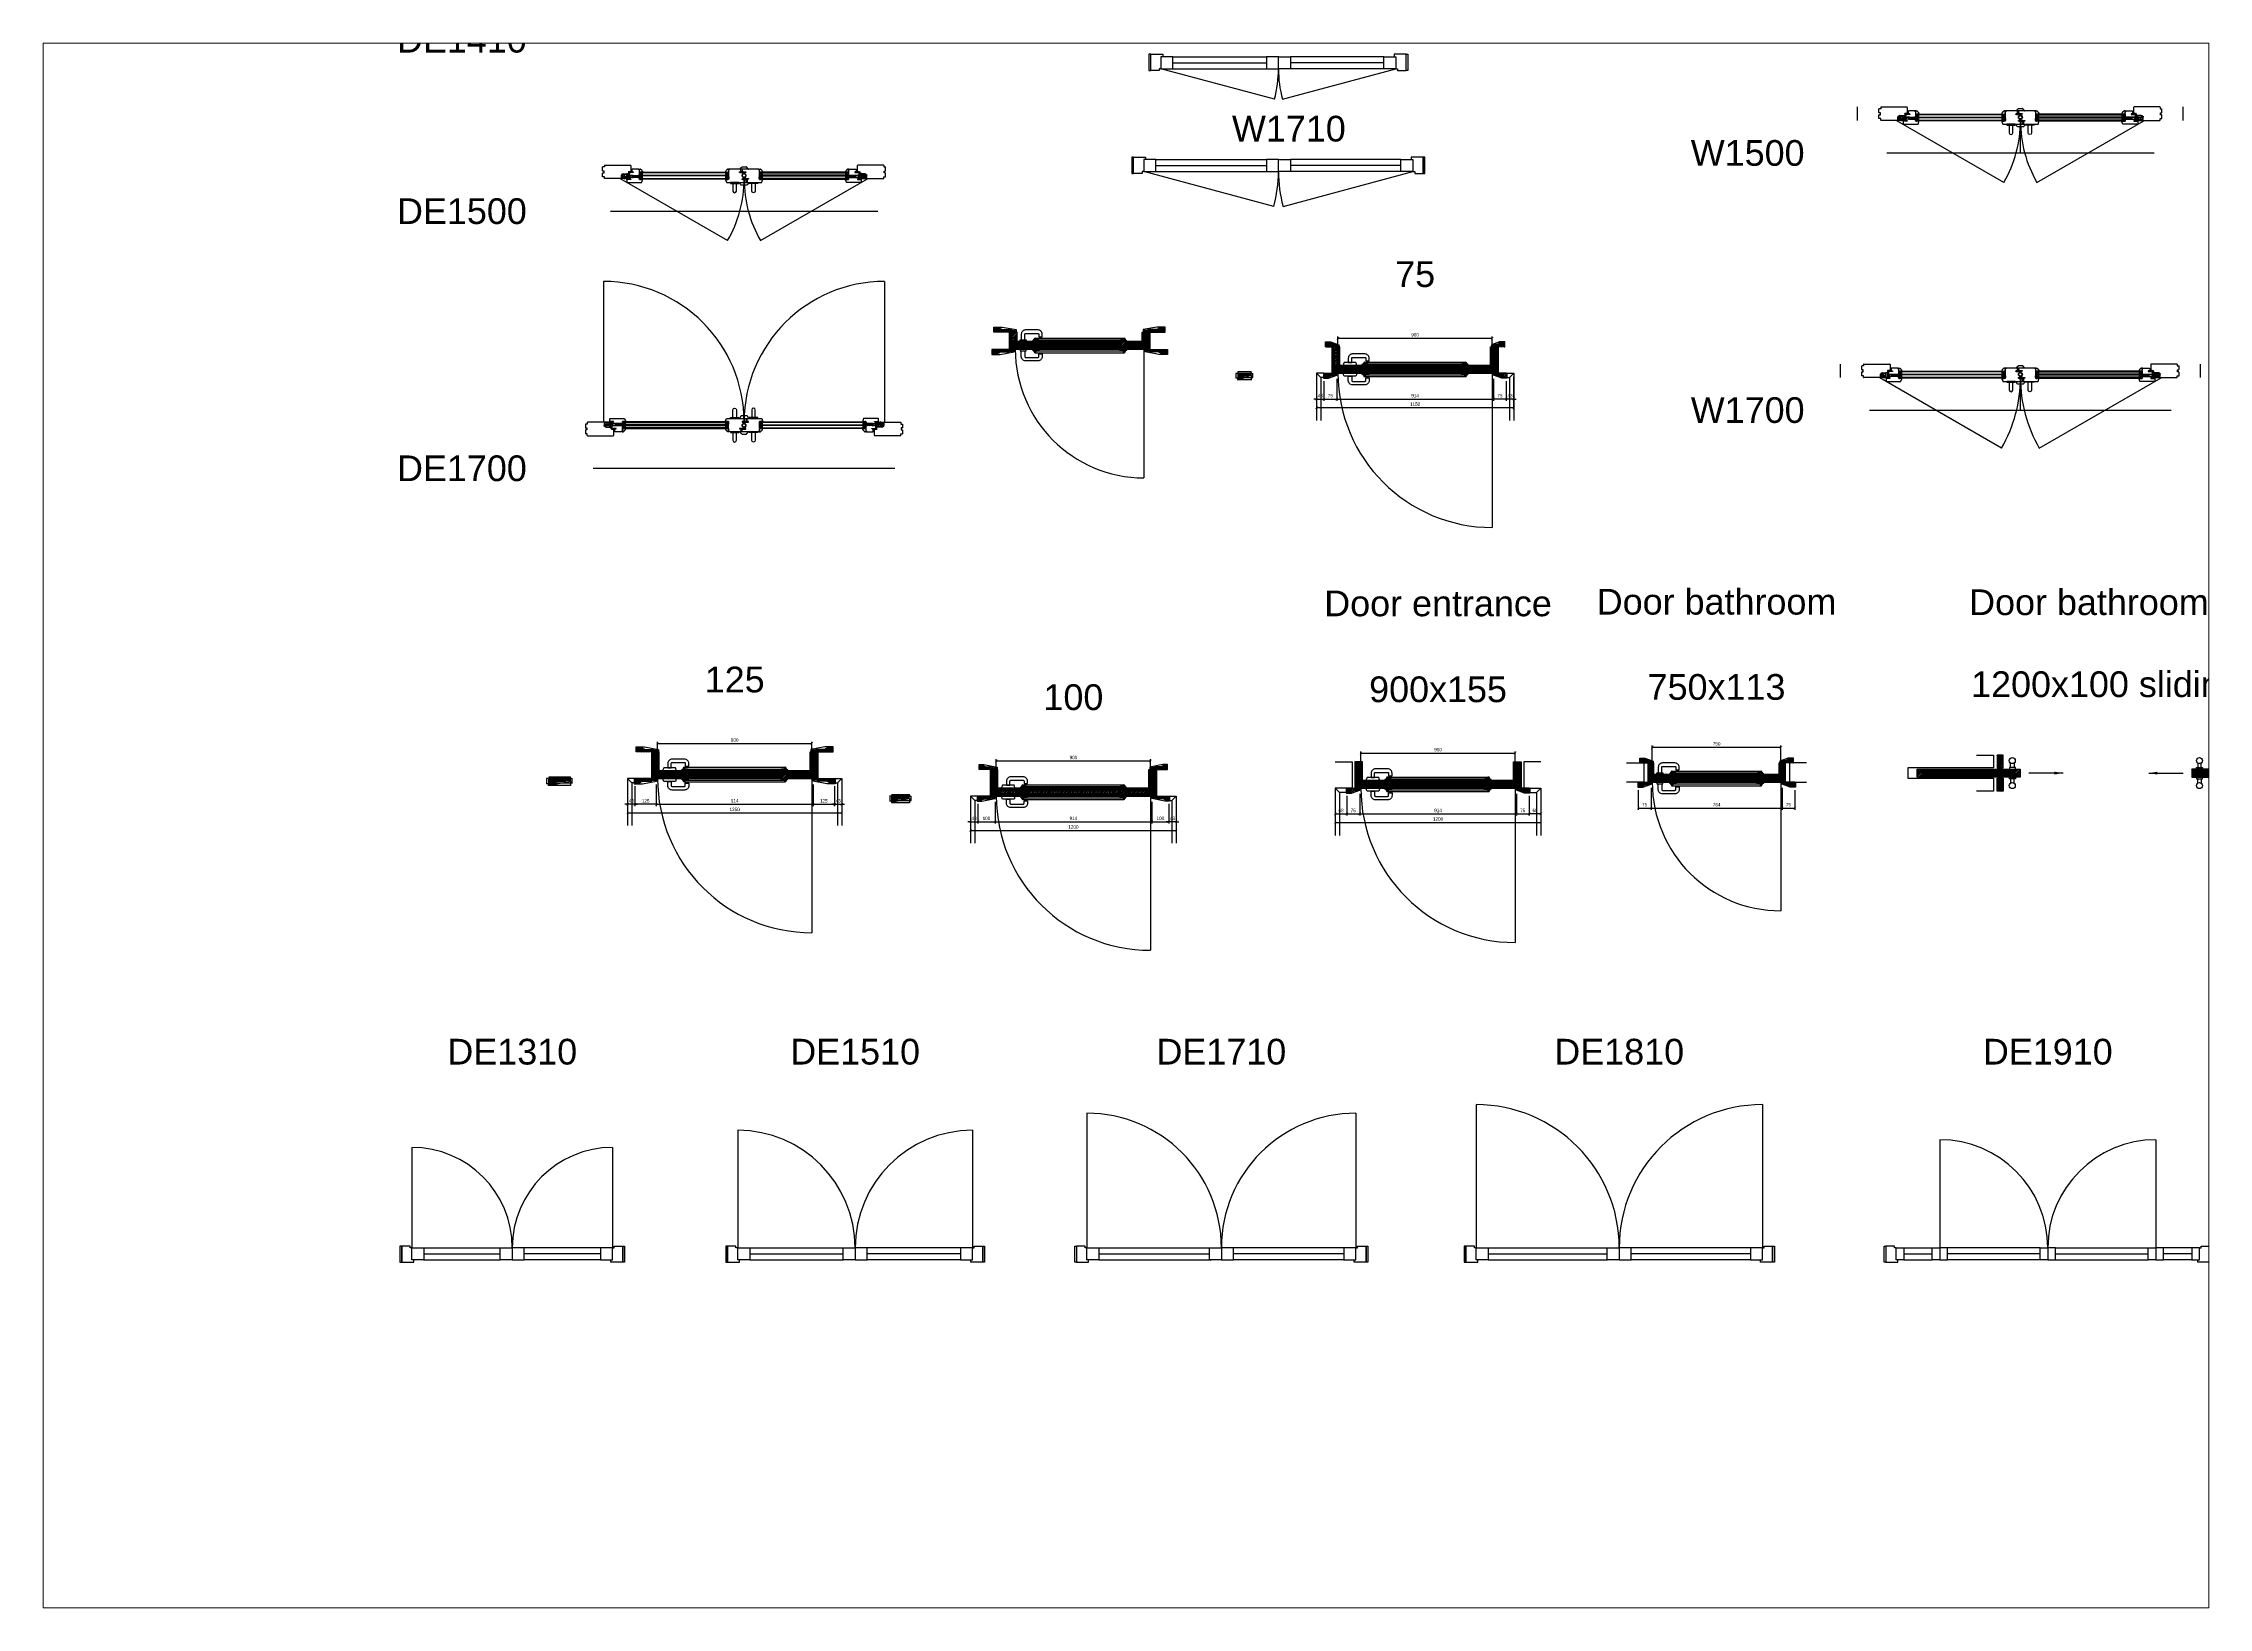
# Paper-space layout 'dwgmodels.com' of a CAD drawing. Header units: millimetres. Extents: x 0 to 257, y 5 to 190.
# The model-space entities are those that its viewports show. They can reach past a viewport. Long polylines and large blocks are cut down to what shows.
import ezdxf
from ezdxf.enums import TextEntityAlignment as Align

# ---------------------------------------------------------------- set-up
doc = ezdxf.new("R2010")
doc.units = ezdxf.units.MM
for name, color, linetype in [('AR doors', 4, 'Continuous'), ('AR doors dim', 4, 'Continuous'), ('AR wall', 5, 'Continuous'), ('AR windows', 4, 'Continuous'), ('AR wood', 7, 'Continuous'), ('dwgmodels.com', 250, 'Continuous')]:
    doc.layers.add(name, color=color, linetype=linetype)
doc.styles.add('Arial', font='arial.ttf')
doc.styles.add('Romrust', font='romrust.shx', dxfattribs={"width": 0.8})
doc.dimstyles.new('II 1', dxfattribs={"dimtxt": 2, "dimasz": 1.5, "dimexe": 1, "dimexo": 2, "dimgap": 1, "dimtad": 1, "dimdec": 0, "dimzin": 9, "dimdsep": 46, "dimtxsty": 'Romrust', "dimblk": 'ARCHTICK', "dimcen": 0, "dimclrt": 3, "dimadec": 0, "dimazin": 0, "dimtfac": 0.666667, "dimtdec": 0, "dimtix": 1, "dimtmove": 2, "dimatfit": 0, "dimfxl": 1, "dimtvp": 1, "dimtolj": 1, "dimarcsym": 0})
doc.dimstyles.new('II 10', dxfattribs={"dimscale": 10, "dimtxt": 2, "dimasz": 1.5, "dimexe": 1, "dimexo": 2, "dimgap": 1, "dimtad": 1, "dimdec": 0, "dimzin": 9, "dimdsep": 46, "dimtxsty": 'Romrust', "dimblk": 'ARCHTICK', "dimcen": 0, "dimclrt": 3, "dimadec": 0, "dimazin": 0, "dimtfac": 0.666667, "dimtdec": 0, "dimtix": 1, "dimtmove": 0, "dimatfit": 0, "dimfxl": 1, "dimtvp": 1, "dimtolj": 1, "dimarcsym": 0})
doc.dimstyles.new('II 100', dxfattribs={"dimscale": 100, "dimtxt": 2, "dimasz": 1.5, "dimexe": 1, "dimexo": 2, "dimgap": 1, "dimtad": 1, "dimdec": 0, "dimzin": 9, "dimdsep": 46, "dimtxsty": 'Romrust', "dimblk": 'ARCHTICK', "dimcen": 0, "dimclrt": 3, "dimadec": 0, "dimazin": 0, "dimtfac": 0.666667, "dimtdec": 0, "dimtix": 1, "dimtmove": 2, "dimatfit": 0, "dimfxl": 1, "dimtvp": 1, "dimtolj": 1, "dimarcsym": 0})
pattern_1 = [(45, (-100000, 0), (-4.49012806, 4.49012806), [])]
pattern_2 = [(45, (-110000, 0), (-4.49012806, 4.49012806), [])]

# ---------------------------------------------------------------- blocks, each defined once
blk = doc.blocks.new('door bathroom 750 plan')
h = blk.add_hatch()
h.set_pattern_fill('LINE', color=8, scale=2, angle=45, style=0)
h.set_pattern_definition([(45, (368.1325, 26273.0836), (-4.490128, 4.490128), [])])
h.paths.add_polyline_path([(-377, -50), (-377, -4), (-365, -4), (-365, 50), (-410, 50), (-410, -50)])
edge = h.paths.add_edge_path()
edge.add_line((-457, 68), (-453, 68))
edge.add_line((-453, 68), (-453, 65))
edge.add_line((-453, 65), (-398, 65))
edge.add_line((-398, 65), (-398, 63))
edge.add_arc((-398, 60), 3, 0, 90, ccw=False)
edge.add_line((-395, 60), (-375, 60))
edge.add_line((-375, 60), (-375, 58))
edge.add_arc((-375, 55), 3, 0, 90, ccw=False)
edge.add_line((-372, 55), (-370, 55))
edge.add_line((-370, 55), (-370, 50))
edge.add_line((-370, 50), (-495, 50))
edge.add_line((-495, 50), (-495, 75))
edge.add_line((-495, 75), (-465, 75))
edge.add_line((-465, 75), (-465, 72))
edge.add_line((-465, 72), (-461, 72))
edge.add_arc((-457, 72), 4, 180, 270)
edge = h.paths.add_edge_path()
edge.add_line((-469, -68), (-465, -68))
edge.add_line((-465, -68), (-465, -65))
edge.add_line((-465, -65), (-410, -65))
edge.add_line((-410, -65), (-410, -63))
edge.add_arc((-410, -60), 3, 270, 360)
edge.add_line((-407, -60), (-387, -60))
edge.add_line((-387, -60), (-387, -58))
edge.add_arc((-387, -55), 3, 270, 360)
edge.add_line((-384, -55), (-382, -55))
edge.add_line((-382, -55), (-382, -50))
edge.add_line((-382, -50), (-507, -50))
edge.add_line((-507, -50), (-507, -75))
edge.add_line((-507, -75), (-477, -75))
edge.add_line((-477, -75), (-477, -72))
edge.add_line((-477, -72), (-473, -72))
edge.add_arc((-469, -72), 4, 90, 180, ccw=False)
h.paths.add_polyline_path([(-375, -49.5), (375, -49.5), (375, -4.5), (-375, -4.5)])
edge = h.paths.add_edge_path()
edge.add_arc((-240, 0.5), 5, 0, 90)
edge.add_line((-240, 5.5), (-250, 5.5))
edge.add_arc((-250, 10.5), 5, 180, 270, ccw=False)
edge.add_arc((-260, 10.5), 5, 360, 540)
edge.add_line((-265, 10.5), (-265, 5.5))
edge.add_line((-265, 5.5), (-270, 5.5))
edge.add_line((-270, 5.5), (-270, 0.5))
edge.add_line((-270, 0.5), (-275, 0.5))
edge.add_line((-275, 0.5), (-275, -4.5))
edge.add_line((-275, -4.5), (-235, -4.5))
edge.add_line((-235, -4.5), (-235, 0.5))
edge = h.paths.add_edge_path()
edge.add_line((-235, -54.5), (-235, -49.5))
edge.add_line((-235, -49.5), (-275, -49.5))
edge.add_line((-275, -49.5), (-275, -54.5))
edge.add_line((-275, -54.5), (-270, -54.5))
edge.add_line((-270, -54.5), (-270, -59.5))
edge.add_line((-270, -59.5), (-265, -59.5))
edge.add_line((-265, -59.5), (-265, -64.5))
edge.add_arc((-260, -64.5), 5, 180, 360)
edge.add_arc((-250, -64.5), 5, 90, 180, ccw=False)
edge.add_line((-250, -59.5), (-240, -59.5))
edge.add_arc((-240, -54.5), 5, 270, 360)
edge = h.paths.add_edge_path()
edge.add_line((270, 5.5), (265, 5.5))
edge.add_line((265, 5.5), (265, 10.5))
edge.add_arc((260, 10.5), 5, 0, 180)
edge.add_arc((250, 10.5), 5, -90, 0, ccw=False)
edge.add_line((250, 5.5), (240, 5.5))
edge.add_arc((240, 0.5), 5, 90, 180)
edge.add_line((235, 0.5), (235, -4.5))
edge.add_line((235, -4.5), (275, -4.5))
edge.add_line((275, -4.5), (275, 0.5))
edge.add_line((275, 0.5), (270, 0.5))
edge.add_line((270, 0.5), (270, 5.5))
edge = h.paths.add_edge_path()
edge.add_line((275, -49.5), (235, -49.5))
edge.add_line((235, -49.5), (235, -54.5))
edge.add_arc((240, -54.5), 5, 180, 270)
edge.add_line((240, -59.5), (250, -59.5))
edge.add_arc((250, -64.5), 5, 0, 90, ccw=False)
edge.add_arc((260, -64.5), 5, 180, 360)
edge.add_line((265, -64.5), (265, -59.5))
edge.add_line((265, -59.5), (270, -59.5))
edge.add_line((270, -59.5), (270, -54.5))
edge.add_line((270, -54.5), (275, -54.5))
edge.add_line((275, -54.5), (275, -49.5))
h.paths.add_polyline_path([(410, -50), (377, -50), (377, -4), (365, -4), (365, 50), (410, 50)])
edge = h.paths.add_edge_path()
edge.add_line((457, 68), (453, 68))
edge.add_line((453, 68), (453, 65))
edge.add_line((453, 65), (398, 65))
edge.add_line((398, 65), (398, 63))
edge.add_arc((398, 60), 3, 90, 180)
edge.add_line((395, 60), (375, 60))
edge.add_line((375, 60), (375, 58))
edge.add_arc((375, 55), 3, 90, 180)
edge.add_line((372, 55), (370, 55))
edge.add_line((370, 55), (370, 50))
edge.add_line((370, 50), (495, 50))
edge.add_line((495, 50), (495, 75))
edge.add_line((495, 75), (465, 75))
edge.add_line((465, 75), (465, 72))
edge.add_line((465, 72), (461, 72))
edge.add_arc((457, 72), 4, -90, 0, ccw=False)
edge = h.paths.add_edge_path()
edge.add_line((469, -68), (465, -68))
edge.add_line((465, -68), (465, -65))
edge.add_line((465, -65), (410, -65))
edge.add_line((410, -65), (410, -63))
edge.add_arc((410, -60), 3, 180, 270, ccw=False)
edge.add_line((407, -60), (387, -60))
edge.add_line((387, -60), (387, -58))
edge.add_arc((387, -55), 3, 180, 270, ccw=False)
edge.add_line((384, -55), (382, -55))
edge.add_line((382, -55), (382, -50))
edge.add_line((382, -50), (507, -50))
edge.add_line((507, -50), (507, -75))
edge.add_line((507, -75), (477, -75))
edge.add_line((477, -75), (477, -72))
edge.add_line((477, -72), (473, -72))
edge.add_arc((469, -72), 4, 360, 450)
at = {"color": 8}
for p, q in [((-260, 15.5), (260, 15.5)), ((-240, 5.5), (240, 5.5)), ((-260, -69.5), (260, -69.5)), ((-240, -59.5), (240, -59.5)), ((375, -49.5), (375, -799.5))]:
    blk.add_line(p, q, dxfattribs=at)
for points in [[(-495, 50), (-500, 50), (-500, 80), (-451, 80), (-370, 65), (-370, 55)], [(495, 50), (500, 50), (500, 80), (451, 80), (370, 65), (370, 55)], [(-507, -50), (-512, -50), (-512, -80), (-463, -80), (-382, -65), (-382, -55)], [(507, -50), (512, -50), (512, -80), (463, -80), (382, -65), (382, -55)]]:
    blk.add_lwpolyline(points, dxfattribs=at)
at = {"color": 0}
for points in [[(-457, 68), (-453, 68), (-453, 65), (-398, 65), (-398, 63, -0.4142136), (-395, 60), (-375, 60), (-375, 58, -0.4142136), (-372, 55), (-370, 55), (-370, 50), (-495, 50), (-495, 75), (-465, 75), (-465, 72), (-461, 72, 0.4142136), (-457, 68)], [(457, 68), (453, 68), (453, 65), (398, 65), (398, 63, 0.4142136), (395, 60), (375, 60), (375, 58, 0.4142136), (372, 55), (370, 55), (370, 50), (495, 50), (495, 75), (465, 75), (465, 72), (461, 72, -0.4142136), (457, 68)]]:
    blk.add_lwpolyline(points, format="xyb", dxfattribs=at)
for points in [[(-377, -50), (-377, -4), (-365, -4), (-365, 50), (-410, 50), (-410, -50), (-377, -50)], [(410, -50), (377, -50), (377, -4), (365, -4), (365, 50), (410, 50), (410, -50)]]:
    blk.add_lwpolyline(points, dxfattribs=at)
at = {"color": 8}
for points in [[(-347.5, 5.5), (-312.5, 5.5), (-312.5, -4.5), (-347.5, -4.5)], [(-347.5, -59.5), (-312.5, -59.5), (-312.5, -49.5), (-347.5, -49.5)]]:
    blk.add_lwpolyline(points, close=True, dxfattribs=at)
for points in [[(-243, 63), (-315, 63, 0.4142136), (-340, 38), (-340, 5.5), (-320, 5.5), (-320, 38, -0.4142136), (-315, 43), (-243, 43, -0.4142136), (-238, 38), (-238, 23), (-218, 23), (-218, 38, 0.4142136)], [(-243, -117), (-315, -117, -0.4142136), (-340, -92), (-340, -59.5), (-320, -59.5), (-320, -92, 0.4142136), (-315, -97), (-243, -97, 0.4142136), (-238, -92), (-238, -77), (-218, -77), (-218, -92, -0.4142136)]]:
    blk.add_lwpolyline(points, format="xyb", close=True, dxfattribs=at)
at = {"color": 0}
for points in [[(-235, 0.5, 0.4142136), (-240, 5.5), (-250, 5.5, -0.4142136), (-255, 10.5, 1), (-265, 10.5), (-265, 5.5), (-270, 5.5), (-270, 0.5), (-275, 0.5), (-275, -4.5), (-235, -4.5)], [(270, 5.5), (265, 5.5), (265, 10.5, 1), (255, 10.5, -0.4142136), (250, 5.5), (240, 5.5, 0.4142136), (235, 0.5), (235, -4.5), (275, -4.5), (275, 0.5), (270, 0.5)], [(-469, -68), (-465, -68), (-465, -65), (-410, -65), (-410, -63, 0.4142136), (-407, -60), (-387, -60), (-387, -58, 0.4142136), (-384, -55), (-382, -55), (-382, -50), (-507, -50), (-507, -75), (-477, -75), (-477, -72), (-473, -72, -0.4142136), (-469, -68, -0.4142136)], [(-235, -54.5), (-235, -49.5), (-275, -49.5), (-275, -54.5), (-270, -54.5), (-270, -59.5), (-265, -59.5), (-265, -64.5, 1), (-255, -64.5, -0.4142136), (-250, -59.5), (-240, -59.5, 0.4142136)], [(275, -49.5), (235, -49.5), (235, -54.5, 0.4142136), (240, -59.5), (250, -59.5, -0.4142136), (255, -64.5, 1), (265, -64.5), (265, -59.5), (270, -59.5), (270, -54.5), (275, -54.5)], [(469, -68), (465, -68), (465, -65), (410, -65), (410, -63, -0.4142136), (407, -60), (387, -60), (387, -58, -0.4142136), (384, -55), (382, -55), (382, -50), (507, -50), (507, -75), (477, -75), (477, -72), (473, -72, 0.4142136), (469, -68, 0.4142136)]]:
    blk.add_lwpolyline(points, format="xyb", close=True, dxfattribs=at)
blk.add_lwpolyline([(-375, -49.5), (375, -49.5), (375, -4.5), (-375, -4.5)], close=True, dxfattribs=at)
at = {"color": 8}
blk.add_arc((375, -49.5), 750, 180, 270, dxfattribs=at)
blk = doc.blocks.new('door entrance 900 plan 125')
h = blk.add_hatch()
h.set_pattern_fill('LINE', color=8, scale=2, angle=45, style=0)
h.set_pattern_definition([(45, (368.1325, 26245.5836), (-4.490128, 4.490128), [])])
h.paths.add_polyline_path([(-452, -77.5), (-452, -31.5), (-440, -31.5), (-440, 77.5), (-485, 77.5), (-485, -77.5)])
edge = h.paths.add_edge_path()
edge.add_line((-532, 95.5), (-528, 95.5))
edge.add_line((-528, 95.5), (-528, 92.5))
edge.add_line((-528, 92.5), (-473, 92.5))
edge.add_line((-473, 92.5), (-473, 90.5))
edge.add_arc((-473, 87.5), 3, 0, 90, ccw=False)
edge.add_line((-470, 87.5), (-450, 87.5))
edge.add_line((-450, 87.5), (-450, 85.5))
edge.add_arc((-450, 82.5), 3, 0, 90, ccw=False)
edge.add_line((-447, 82.5), (-445, 82.5))
edge.add_line((-445, 82.5), (-445, 77.5))
edge.add_line((-445, 77.5), (-570, 77.5))
edge.add_line((-570, 77.5), (-570, 102.5))
edge.add_line((-570, 102.5), (-540, 102.5))
edge.add_line((-540, 102.5), (-540, 99.5))
edge.add_line((-540, 99.5), (-536, 99.5))
edge.add_arc((-532, 99.5), 4, 180, 270)
edge = h.paths.add_edge_path()
edge.add_line((-544, -95.5), (-540, -95.5))
edge.add_line((-540, -95.5), (-540, -92.5))
edge.add_line((-540, -92.5), (-485, -92.5))
edge.add_line((-485, -92.5), (-485, -90.5))
edge.add_arc((-485, -87.5), 3, 270, 360)
edge.add_line((-482, -87.5), (-462, -87.5))
edge.add_line((-462, -87.5), (-462, -85.5))
edge.add_arc((-462, -82.5), 3, 270, 360)
edge.add_line((-459, -82.5), (-457, -82.5))
edge.add_line((-457, -82.5), (-457, -77.5))
edge.add_line((-457, -77.5), (-582, -77.5))
edge.add_line((-582, -77.5), (-582, -102.5))
edge.add_line((-582, -102.5), (-552, -102.5))
edge.add_line((-552, -102.5), (-552, -99.5))
edge.add_line((-552, -99.5), (-548, -99.5))
edge.add_arc((-544, -99.5), 4, 90, 180, ccw=False)
h.paths.add_polyline_path([(-450, -77), (450, -77), (450, -32), (-450, -32)])
edge = h.paths.add_edge_path()
edge.add_arc((-275, -27), 5, 0, 90)
edge.add_line((-275, -22), (-285, -22))
edge.add_arc((-285, -17), 5, 180, 270, ccw=False)
edge.add_arc((-295, -17), 5, 360, 540)
edge.add_line((-300, -17), (-300, -22))
edge.add_line((-300, -22), (-305, -22))
edge.add_line((-305, -22), (-305, -27))
edge.add_line((-305, -27), (-310, -27))
edge.add_line((-310, -27), (-310, -32))
edge.add_line((-310, -32), (-270, -32))
edge.add_line((-270, -32), (-270, -27))
edge = h.paths.add_edge_path()
edge.add_line((-270, -82), (-270, -77))
edge.add_line((-270, -77), (-310, -77))
edge.add_line((-310, -77), (-310, -82))
edge.add_line((-310, -82), (-305, -82))
edge.add_line((-305, -82), (-305, -87))
edge.add_line((-305, -87), (-300, -87))
edge.add_line((-300, -87), (-300, -92))
edge.add_arc((-295, -92), 5, 180, 360)
edge.add_arc((-285, -92), 5, 90, 180, ccw=False)
edge.add_line((-285, -87), (-275, -87))
edge.add_arc((-275, -82), 5, 270, 360)
edge = h.paths.add_edge_path()
edge.add_line((305, -22), (300, -22))
edge.add_line((300, -22), (300, -17))
edge.add_arc((295, -17), 5, 0, 180)
edge.add_arc((285, -17), 5, -90, 0, ccw=False)
edge.add_line((285, -22), (275, -22))
edge.add_arc((275, -27), 5, 90, 180)
edge.add_line((270, -27), (270, -32))
edge.add_line((270, -32), (310, -32))
edge.add_line((310, -32), (310, -27))
edge.add_line((310, -27), (305, -27))
edge.add_line((305, -27), (305, -22))
edge = h.paths.add_edge_path()
edge.add_line((310, -77), (270, -77))
edge.add_line((270, -77), (270, -82))
edge.add_arc((275, -82), 5, 180, 270)
edge.add_line((275, -87), (285, -87))
edge.add_arc((285, -92), 5, 0, 90, ccw=False)
edge.add_arc((295, -92), 5, 180, 360)
edge.add_line((300, -92), (300, -87))
edge.add_line((300, -87), (305, -87))
edge.add_line((305, -87), (305, -82))
edge.add_line((305, -82), (310, -82))
edge.add_line((310, -82), (310, -77))
h.paths.add_polyline_path([(485, -77.5), (452, -77.5), (452, -31.5), (440, -31.5), (440, 77.5), (485, 77.5)])
edge = h.paths.add_edge_path()
edge.add_line((532, 95.5), (528, 95.5))
edge.add_line((528, 95.5), (528, 92.5))
edge.add_line((528, 92.5), (473, 92.5))
edge.add_line((473, 92.5), (473, 90.5))
edge.add_arc((473, 87.5), 3, 90, 180)
edge.add_line((470, 87.5), (450, 87.5))
edge.add_line((450, 87.5), (450, 85.5))
edge.add_arc((450, 82.5), 3, 90, 180)
edge.add_line((447, 82.5), (445, 82.5))
edge.add_line((445, 82.5), (445, 77.5))
edge.add_line((445, 77.5), (570, 77.5))
edge.add_line((570, 77.5), (570, 102.5))
edge.add_line((570, 102.5), (540, 102.5))
edge.add_line((540, 102.5), (540, 99.5))
edge.add_line((540, 99.5), (536, 99.5))
edge.add_arc((532, 99.5), 4, -90, 0, ccw=False)
edge = h.paths.add_edge_path()
edge.add_line((544, -95.5), (540, -95.5))
edge.add_line((540, -95.5), (540, -92.5))
edge.add_line((540, -92.5), (485, -92.5))
edge.add_line((485, -92.5), (485, -90.5))
edge.add_arc((485, -87.5), 3, 180, 270, ccw=False)
edge.add_line((482, -87.5), (462, -87.5))
edge.add_line((462, -87.5), (462, -85.5))
edge.add_arc((462, -82.5), 3, 180, 270, ccw=False)
edge.add_line((459, -82.5), (457, -82.5))
edge.add_line((457, -82.5), (457, -77.5))
edge.add_line((457, -77.5), (582, -77.5))
edge.add_line((582, -77.5), (582, -102.5))
edge.add_line((582, -102.5), (552, -102.5))
edge.add_line((552, -102.5), (552, -99.5))
edge.add_line((552, -99.5), (548, -99.5))
edge.add_arc((544, -99.5), 4, 360, 450)
at = {"color": 8}
for p, q in [((-295, -12), (295, -12)), ((-295, -97), (295, -97)), ((-275, -22), (275, -22)), ((-275, -87), (275, -87)), ((450, -77), (450, -977))]:
    blk.add_line(p, q, dxfattribs=at)
for points in [[(-570, 77.5), (-575, 77.5), (-575, 107.5), (-526, 107.5), (-445, 92.5), (-445, 82.5)], [(570, 77.5), (575, 77.5), (575, 107.5), (526, 107.5), (445, 92.5), (445, 82.5)], [(-582, -77.5), (-587, -77.5), (-587, -107.5), (-538, -107.5), (-457, -92.5), (-457, -82.5)], [(582, -77.5), (587, -77.5), (587, -107.5), (538, -107.5), (457, -92.5), (457, -82.5)]]:
    blk.add_lwpolyline(points, dxfattribs=at)
at = {"color": 0}
for points in [[(-532, 95.5), (-528, 95.5), (-528, 92.5), (-473, 92.5), (-473, 90.5, -0.4142136), (-470, 87.5), (-450, 87.5), (-450, 85.5, -0.4142136), (-447, 82.5), (-445, 82.5), (-445, 77.5), (-570, 77.5), (-570, 102.5), (-540, 102.5), (-540, 99.5), (-536, 99.5, 0.4142136), (-532, 95.5)], [(532, 95.5), (528, 95.5), (528, 92.5), (473, 92.5), (473, 90.5, 0.4142136), (470, 87.5), (450, 87.5), (450, 85.5, 0.4142136), (447, 82.5), (445, 82.5), (445, 77.5), (570, 77.5), (570, 102.5), (540, 102.5), (540, 99.5), (536, 99.5, -0.4142136), (532, 95.5)]]:
    blk.add_lwpolyline(points, format="xyb", dxfattribs=at)
for points in [[(-452, -77.5), (-452, -31.5), (-440, -31.5), (-440, 77.5), (-485, 77.5), (-485, -77.5), (-452, -77.5)], [(485, -77.5), (452, -77.5), (452, -31.5), (440, -31.5), (440, 77.5), (485, 77.5), (485, -77.5)]]:
    blk.add_lwpolyline(points, dxfattribs=at)
at = {"color": 8}
for points in [[(-293, 35.5), (-365, 35.5, 0.4142136), (-390, 10.5), (-390, -14.5), (-370, -14.5), (-370, 10.5, -0.4142136), (-365, 15.5), (-293, 15.5, -0.4142136), (-288, 10.5), (-288, -4.5), (-268, -4.5), (-268, 10.5, 0.4142136)], [(-346, -14.5), (-414, -14.5, 0.1004521), (-419, -32), (-341, -32, 0.1004521)], [(-346, -94.5), (-414, -94.5, -0.1004521), (-419, -77), (-341, -77, -0.1004521)], [(-293, -144.5), (-365, -144.5, -0.4142136), (-390, -119.5), (-390, -94.5), (-370, -94.5), (-370, -119.5, 0.4142136), (-365, -124.5), (-293, -124.5, 0.4142136), (-288, -119.5), (-288, -104.5), (-268, -104.5), (-268, -119.5, -0.4142136)]]:
    blk.add_lwpolyline(points, format="xyb", close=True, dxfattribs=at)
at = {"color": 0}
for points in [[(-544, -95.5), (-540, -95.5), (-540, -92.5), (-485, -92.5), (-485, -90.5, 0.4142136), (-482, -87.5), (-462, -87.5), (-462, -85.5, 0.4142136), (-459, -82.5), (-457, -82.5), (-457, -77.5), (-582, -77.5), (-582, -102.5), (-552, -102.5), (-552, -99.5), (-548, -99.5, -0.4142136), (-544, -95.5, -0.4142136)], [(-270, -27, 0.4142136), (-275, -22), (-285, -22, -0.4142136), (-290, -17, 1), (-300, -17), (-300, -22), (-305, -22), (-305, -27), (-310, -27), (-310, -32), (-270, -32)], [(-270, -82), (-270, -77), (-310, -77), (-310, -82), (-305, -82), (-305, -87), (-300, -87), (-300, -92, 1), (-290, -92, -0.4142136), (-285, -87), (-275, -87, 0.4142136)], [(305, -22), (300, -22), (300, -17, 1), (290, -17, -0.4142136), (285, -22), (275, -22, 0.4142136), (270, -27), (270, -32), (310, -32), (310, -27), (305, -27)], [(310, -77), (270, -77), (270, -82, 0.4142136), (275, -87), (285, -87, -0.4142136), (290, -92, 1), (300, -92), (300, -87), (305, -87), (305, -82), (310, -82)], [(544, -95.5), (540, -95.5), (540, -92.5), (485, -92.5), (485, -90.5, -0.4142136), (482, -87.5), (462, -87.5), (462, -85.5, -0.4142136), (459, -82.5), (457, -82.5), (457, -77.5), (582, -77.5), (582, -102.5), (552, -102.5), (552, -99.5), (548, -99.5, 0.4142136), (544, -95.5, 0.4142136)]]:
    blk.add_lwpolyline(points, format="xyb", close=True, dxfattribs=at)
blk.add_lwpolyline([(-450, -77), (450, -77), (450, -32), (-450, -32)], close=True, dxfattribs=at)
at = {"color": 8}
blk.add_arc((450, -77), 900, 180, 270, dxfattribs=at)
blk = doc.blocks.new('_ArchTick')
at = {"color": 0, "linetype": 'ByBlock', "lineweight": 0, "const_width": 0.15}
blk.add_lwpolyline([(-0.5, -0.5), (0.5, 0.5)], dxfattribs=at)
blk = doc.blocks.new('*D118')
at = {"layer": 'AR doors dim', "color": 0, "lineweight": -2, "transparency": 16777216}
for p, q in [((2108, 5254), (2108, 5403)), ((2108, 5393), (3008, 5393)), ((3008, 5254), (3008, 5403))]:
    blk.add_line(p, q, dxfattribs=at)
at = {"layer": 'Defpoints', "color": 0, "transparency": 16777216}
for p in [(3008, 5393), (2108, 5234), (3008, 5234)]:
    blk.add_point(p, dxfattribs=at)
at = {"layer": 'AR doors dim', "color": 0, "lineweight": -2, "transparency": 16777216, "xscale": 15, "yscale": 15, "zscale": 15, "rotation": 180}
blk.add_blockref('_ArchTick', (2108, 5393), dxfattribs=at)
at = {"layer": 'AR doors dim', "color": 0, "lineweight": -2, "transparency": 16777216, "xscale": 15, "yscale": 15, "zscale": 15}
blk.add_blockref('_ArchTick', (3008, 5393), dxfattribs=at)
at = {"layer": 'AR doors dim', "color": 3, "transparency": 16777216, "insert": (2558, 5413), "char_height": 20, "attachment_point": 5, "style": 'Romrust'}
blk.add_mtext('\\A1;900', dxfattribs=at)
blk = doc.blocks.new('*D119')
at = {"layer": 'AR doors dim', "color": 0, "lineweight": -2, "transparency": 16777216}
for p, q in [((2101, 5153), (2101, 5028)), ((3015, 5153), (3015, 5028)), ((2101, 5038), (3015, 5038))]:
    blk.add_line(p, q, dxfattribs=at)
at = {"layer": 'Defpoints', "color": 0, "transparency": 16777216}
for p in [(2101, 5173), (3015, 5173), (3015, 5038)]:
    blk.add_point(p, dxfattribs=at)
at = {"layer": 'AR doors dim', "color": 0, "lineweight": -2, "transparency": 16777216, "xscale": 15, "yscale": 15, "zscale": 15, "rotation": 180}
blk.add_blockref('_ArchTick', (2101, 5038), dxfattribs=at)
at = {"layer": 'AR doors dim', "color": 0, "lineweight": -2, "transparency": 16777216, "xscale": 15, "yscale": 15, "zscale": 15}
blk.add_blockref('_ArchTick', (3015, 5038), dxfattribs=at)
at = {"layer": 'AR doors dim', "color": 3, "transparency": 16777216, "insert": (2558, 5058), "char_height": 20, "attachment_point": 5, "style": 'Romrust'}
blk.add_mtext('\\A1;914', dxfattribs=at)
blk = doc.blocks.new('*D120')
at = {"layer": 'AR doors dim', "color": 0, "lineweight": -2, "transparency": 16777216}
for p, q in [((3015, 5153), (3015, 5028)), ((3140, 5143), (3140, 5028)), ((3015, 5038), (3140, 5038))]:
    blk.add_line(p, q, dxfattribs=at)
at = {"layer": 'Defpoints', "color": 0, "transparency": 16777216}
for p in [(3015, 5173), (3140, 5163), (3140, 5038)]:
    blk.add_point(p, dxfattribs=at)
at = {"layer": 'AR doors dim', "color": 0, "lineweight": -2, "transparency": 16777216, "xscale": 15, "yscale": 15, "zscale": 15, "rotation": 180}
blk.add_blockref('_ArchTick', (3015, 5038), dxfattribs=at)
at = {"layer": 'AR doors dim', "color": 0, "lineweight": -2, "transparency": 16777216, "xscale": 15, "yscale": 15, "zscale": 15}
blk.add_blockref('_ArchTick', (3140, 5038), dxfattribs=at)
at = {"layer": 'AR doors dim', "color": 3, "transparency": 16777216, "insert": (3078, 5058), "char_height": 20, "attachment_point": 5, "style": 'Romrust'}
blk.add_mtext('\\A1;125', dxfattribs=at)
blk = doc.blocks.new('*D179')
at = {"layer": 'AR doors dim', "color": 0, "lineweight": -2, "transparency": 16777216}
for p, q in [((3140, 5143), (3140, 5028)), ((3183, 5168), (3183, 5028)), ((3140, 5038), (3125, 5038)), ((3140, 5038), (3183, 5038)), ((3183, 5038), (3198, 5038))]:
    blk.add_line(p, q, dxfattribs=at)
at = {"layer": 'Defpoints', "color": 0, "transparency": 16777216}
for p in [(3183, 5188), (3140, 5163), (3183, 5038)]:
    blk.add_point(p, dxfattribs=at)
at = {"layer": 'AR doors dim', "color": 0, "lineweight": -2, "transparency": 16777216, "xscale": 15, "yscale": 15, "zscale": 15}
blk.add_blockref('_ArchTick', (3140, 5038), dxfattribs=at)
at = {"layer": 'AR doors dim', "color": 0, "lineweight": -2, "transparency": 16777216, "xscale": 15, "yscale": 15, "zscale": 15, "rotation": 180}
blk.add_blockref('_ArchTick', (3183, 5038), dxfattribs=at)
at = {"layer": 'AR doors dim', "color": 3, "transparency": 16777216, "insert": (3162, 5058), "char_height": 20, "attachment_point": 5, "style": 'Romrust'}
blk.add_mtext('\\A1;43', dxfattribs=at)
blk = doc.blocks.new('door entrance 900 plan 75')
h = blk.add_hatch()
h.set_pattern_fill('LINE', color=8, scale=2, angle=45, style=0)
h.set_pattern_definition([(45, (7500, 18800), (-4.490128, 4.490128), [])])
h.paths.add_polyline_path([(-452, -77.5), (-452, -31.5), (-440, -31.5), (-440, 77.5), (-485, 77.5), (-485, -77.5)])
edge = h.paths.add_edge_path()
edge.add_line((-520, 102.5), (-520, 77.5))
edge.add_line((-520, 77.5), (-445, 77.5))
edge.add_line((-445, 77.5), (-445, 82.5))
edge.add_line((-445, 82.5), (-447, 82.5))
edge.add_arc((-450, 82.5), 3, 0, 90)
edge.add_line((-450, 85.5), (-450, 87.5))
edge.add_line((-450, 87.5), (-460, 87.5))
edge.add_arc((-463, 87.5), 3, 0, 90)
edge.add_line((-463, 90.5), (-463, 92.5))
edge.add_line((-463, 92.5), (-483, 92.5))
edge.add_line((-483, 92.5), (-483, 95.5))
edge.add_line((-483, 95.5), (-487, 95.5))
edge.add_arc((-487, 99.5), 4, 180, 270, ccw=False)
edge.add_line((-491, 99.5), (-495, 99.5))
edge.add_line((-495, 99.5), (-495, 102.5))
edge.add_line((-495, 102.5), (-520, 102.5))
edge = h.paths.add_edge_path()
edge.add_line((-532, -102.5), (-532, -77.5))
edge.add_line((-532, -77.5), (-457, -77.5))
edge.add_line((-457, -77.5), (-457, -82.5))
edge.add_line((-457, -82.5), (-459, -82.5))
edge.add_arc((-462, -82.5), 3, 270, 360, ccw=False)
edge.add_line((-462, -85.5), (-462, -87.5))
edge.add_line((-462, -87.5), (-472, -87.5))
edge.add_arc((-475, -87.5), 3, -90, 0, ccw=False)
edge.add_line((-475, -90.5), (-475, -92.5))
edge.add_line((-475, -92.5), (-495, -92.5))
edge.add_line((-495, -92.5), (-495, -95.5))
edge.add_line((-495, -95.5), (-499, -95.5))
edge.add_arc((-499, -99.5), 4, 90, 180)
edge.add_line((-503, -99.5), (-507, -99.5))
edge.add_line((-507, -99.5), (-507, -102.5))
edge.add_line((-507, -102.5), (-532, -102.5))
h.paths.add_polyline_path([(-450, -77), (450, -77), (450, -32), (-450, -32)])
edge = h.paths.add_edge_path()
edge.add_arc((-275, -27), 5, 0, 90)
edge.add_line((-275, -22), (-285, -22))
edge.add_arc((-285, -17), 5, 180, 270, ccw=False)
edge.add_arc((-295, -17), 5, 360, 540)
edge.add_line((-300, -17), (-300, -22))
edge.add_line((-300, -22), (-305, -22))
edge.add_line((-305, -22), (-305, -27))
edge.add_line((-305, -27), (-310, -27))
edge.add_line((-310, -27), (-310, -32))
edge.add_line((-310, -32), (-270, -32))
edge.add_line((-270, -32), (-270, -27))
edge = h.paths.add_edge_path()
edge.add_line((-270, -82), (-270, -77))
edge.add_line((-270, -77), (-310, -77))
edge.add_line((-310, -77), (-310, -82))
edge.add_line((-310, -82), (-305, -82))
edge.add_line((-305, -82), (-305, -87))
edge.add_line((-305, -87), (-300, -87))
edge.add_line((-300, -87), (-300, -92))
edge.add_arc((-295, -92), 5, 180, 360)
edge.add_arc((-285, -92), 5, 90, 180, ccw=False)
edge.add_line((-285, -87), (-275, -87))
edge.add_arc((-275, -82), 5, 270, 360)
edge = h.paths.add_edge_path()
edge.add_line((305, -22), (300, -22))
edge.add_line((300, -22), (300, -17))
edge.add_arc((295, -17), 5, 0, 180)
edge.add_arc((285, -17), 5, -90, 0, ccw=False)
edge.add_line((285, -22), (275, -22))
edge.add_arc((275, -27), 5, 90, 180)
edge.add_line((270, -27), (270, -32))
edge.add_line((270, -32), (310, -32))
edge.add_line((310, -32), (310, -27))
edge.add_line((310, -27), (305, -27))
edge.add_line((305, -27), (305, -22))
edge = h.paths.add_edge_path()
edge.add_line((310, -77), (270, -77))
edge.add_line((270, -77), (270, -82))
edge.add_arc((275, -82), 5, 180, 270)
edge.add_line((275, -87), (285, -87))
edge.add_arc((285, -92), 5, 0, 90, ccw=False)
edge.add_arc((295, -92), 5, 180, 360)
edge.add_line((300, -92), (300, -87))
edge.add_line((300, -87), (305, -87))
edge.add_line((305, -87), (305, -82))
edge.add_line((305, -82), (310, -82))
edge.add_line((310, -82), (310, -77))
h.paths.add_polyline_path([(485, -77.5), (452, -77.5), (452, -31.5), (440, -31.5), (440, 77.5), (485, 77.5)])
edge = h.paths.add_edge_path()
edge.add_line((520, 102.5), (520, 77.5))
edge.add_line((520, 77.5), (445, 77.5))
edge.add_line((445, 77.5), (445, 82.5))
edge.add_line((445, 82.5), (447, 82.5))
edge.add_arc((450, 82.5), 3, 90, 180, ccw=False)
edge.add_line((450, 85.5), (450, 87.5))
edge.add_line((450, 87.5), (460, 87.5))
edge.add_arc((463, 87.5), 3, 90, 180, ccw=False)
edge.add_line((463, 90.5), (463, 92.5))
edge.add_line((463, 92.5), (483, 92.5))
edge.add_line((483, 92.5), (483, 95.5))
edge.add_line((483, 95.5), (487, 95.5))
edge.add_arc((487, 99.5), 4, 270, 360)
edge.add_line((491, 99.5), (495, 99.5))
edge.add_line((495, 99.5), (495, 102.5))
edge.add_line((495, 102.5), (520, 102.5))
edge = h.paths.add_edge_path()
edge.add_line((532, -102.5), (532, -77.5))
edge.add_line((532, -77.5), (457, -77.5))
edge.add_line((457, -77.5), (457, -82.5))
edge.add_line((457, -82.5), (459, -82.5))
edge.add_arc((462, -82.5), 3, 180, 270)
edge.add_line((462, -85.5), (462, -87.5))
edge.add_line((462, -87.5), (472, -87.5))
edge.add_arc((475, -87.5), 3, 180, 270)
edge.add_line((475, -90.5), (475, -92.5))
edge.add_line((475, -92.5), (495, -92.5))
edge.add_line((495, -92.5), (495, -95.5))
edge.add_line((495, -95.5), (499, -95.5))
edge.add_arc((499, -99.5), 4, 0, 90, ccw=False)
edge.add_line((503, -99.5), (507, -99.5))
edge.add_line((507, -99.5), (507, -102.5))
edge.add_line((507, -102.5), (532, -102.5))
at = {"color": 8}
for p, q in [((-295, -12), (295, -12)), ((-295, -97), (295, -97)), ((-275, -22), (275, -22)), ((-275, -87), (275, -87)), ((450, -77), (450, -977))]:
    blk.add_line(p, q, dxfattribs=at)
for points in [[(-520, 77.5), (-523, 77.5), (-523, 105.5), (-493, 105.5), (-445, 88.5), (-445, 82.5), (-445, 82.5)], [(520, 77.5), (523, 77.5), (523, 105.5), (493, 105.5), (445, 88.5), (445, 82.5), (445, 82.5)], [(-532, -77.5), (-535, -77.5), (-535, -105.5), (-505, -105.5), (-457, -88.5), (-457, -82.5), (-457, -82.5)], [(532, -77.5), (535, -77.5), (535, -105.5), (505, -105.5), (457, -88.5), (457, -82.5), (457, -82.5)]]:
    blk.add_lwpolyline(points, dxfattribs=at)
at = {"color": 0}
for points in [[(-520, 102.5), (-520, 77.5), (-445, 77.5), (-445, 82.5), (-447, 82.5, 0.4142136), (-450, 85.5), (-450, 87.5), (-460, 87.5, 0.4142136), (-463, 90.5), (-463, 92.5), (-483, 92.5), (-483, 95.5), (-487, 95.5, -0.4142136), (-491, 99.5), (-495, 99.5), (-495, 102.5)], [(520, 102.5), (520, 77.5), (445, 77.5), (445, 82.5), (447, 82.5, -0.4142136), (450, 85.5), (450, 87.5), (460, 87.5, -0.4142136), (463, 90.5), (463, 92.5), (483, 92.5), (483, 95.5), (487, 95.5, 0.4142136), (491, 99.5), (495, 99.5), (495, 102.5)], [(-532, -102.5), (-532, -77.5), (-457, -77.5), (-457, -82.5), (-459, -82.5, -0.4142136), (-462, -85.5), (-462, -87.5), (-472, -87.5, -0.4142136), (-475, -90.5), (-475, -92.5), (-495, -92.5), (-495, -95.5), (-499, -95.5, 0.4142136), (-503, -99.5), (-507, -99.5), (-507, -102.5)], [(-270, -27, 0.4142136), (-275, -22), (-285, -22, -0.4142136), (-290, -17, 1), (-300, -17), (-300, -22), (-305, -22), (-305, -27), (-310, -27), (-310, -32), (-270, -32)], [(-270, -82), (-270, -77), (-310, -77), (-310, -82), (-305, -82), (-305, -87), (-300, -87), (-300, -92, 1), (-290, -92, -0.4142136), (-285, -87), (-275, -87, 0.4142136)], [(305, -22), (300, -22), (300, -17, 1), (290, -17, -0.4142136), (285, -22), (275, -22, 0.4142136), (270, -27), (270, -32), (310, -32), (310, -27), (305, -27)], [(310, -77), (270, -77), (270, -82, 0.4142136), (275, -87), (285, -87, -0.4142136), (290, -92, 1), (300, -92), (300, -87), (305, -87), (305, -82), (310, -82)], [(532, -102.5), (532, -77.5), (457, -77.5), (457, -82.5), (459, -82.5, 0.4142136), (462, -85.5), (462, -87.5), (472, -87.5, 0.4142136), (475, -90.5), (475, -92.5), (495, -92.5), (495, -95.5), (499, -95.5, -0.4142136), (503, -99.5), (507, -99.5), (507, -102.5)]]:
    blk.add_lwpolyline(points, format="xyb", close=True, dxfattribs=at)
for points in [[(-452, -77.5), (-452, -31.5), (-440, -31.5), (-440, 77.5), (-485, 77.5), (-485, -77.5), (-452, -77.5)], [(485, -77.5), (452, -77.5), (452, -31.5), (440, -31.5), (440, 77.5), (485, 77.5), (485, -77.5)]]:
    blk.add_lwpolyline(points, dxfattribs=at)
at = {"color": 8}
for points in [[(-293, 35.5), (-365, 35.5, 0.4142136), (-390, 10.5), (-390, -14.5), (-370, -14.5), (-370, 10.5, -0.4142136), (-365, 15.5), (-293, 15.5, -0.4142136), (-288, 10.5), (-288, -4.5), (-268, -4.5), (-268, 10.5, 0.4142136)], [(-346, -14.5), (-414, -14.5, 0.1004521), (-419, -32), (-341, -32, 0.1004521)], [(-346, -94.5), (-414, -94.5, -0.1004521), (-419, -77), (-341, -77, -0.1004521)], [(-293, -144.5), (-365, -144.5, -0.4142136), (-390, -119.5), (-390, -94.5), (-370, -94.5), (-370, -119.5, 0.4142136), (-365, -124.5), (-293, -124.5, 0.4142136), (-288, -119.5), (-288, -104.5), (-268, -104.5), (-268, -119.5, -0.4142136)]]:
    blk.add_lwpolyline(points, format="xyb", close=True, dxfattribs=at)
at = {"color": 0}
blk.add_lwpolyline([(-450, -77), (450, -77), (450, -32), (-450, -32)], close=True, dxfattribs=at)
at = {"color": 8}
blk.add_arc((450, -77), 900, 180, 270, dxfattribs=at)
blk = doc.blocks.new('*D121')
at = {"layer": 'AR doors dim', "color": 0, "lineweight": -2, "transparency": 16777216}
for p, q in [((6077, 7618), (6077, 7767)), ((6077, 7757), (6977, 7757)), ((6977, 7618), (6977, 7767))]:
    blk.add_line(p, q, dxfattribs=at)
at = {"layer": 'Defpoints', "color": 0, "transparency": 16777216}
for p in [(6977, 7757), (6077, 7598), (6977, 7598)]:
    blk.add_point(p, dxfattribs=at)
at = {"layer": 'AR doors dim', "color": 0, "lineweight": -2, "transparency": 16777216, "xscale": 15, "yscale": 15, "zscale": 15, "rotation": 180}
blk.add_blockref('_ArchTick', (6077, 7757), dxfattribs=at)
at = {"layer": 'AR doors dim', "color": 0, "lineweight": -2, "transparency": 16777216, "xscale": 15, "yscale": 15, "zscale": 15}
blk.add_blockref('_ArchTick', (6977, 7757), dxfattribs=at)
at = {"layer": 'AR doors dim', "color": 3, "transparency": 16777216, "insert": (6527, 7777), "char_height": 20, "attachment_point": 5, "style": 'Romrust'}
blk.add_mtext('\\A1;900', dxfattribs=at)
blk = doc.blocks.new('*D122')
at = {"layer": 'AR doors dim', "color": 0, "lineweight": -2, "transparency": 16777216}
for p, q in [((5952, 7532), (5952, 7392)), ((5995, 7507), (5995, 7392)), ((5952, 7402), (5937, 7402)), ((5952, 7402), (5995, 7402)), ((5995, 7402), (6010, 7402))]:
    blk.add_line(p, q, dxfattribs=at)
at = {"layer": 'Defpoints', "color": 0, "transparency": 16777216}
for p in [(5952, 7552), (5995, 7527), (5995, 7402)]:
    blk.add_point(p, dxfattribs=at)
at = {"layer": 'AR doors dim', "color": 0, "lineweight": -2, "transparency": 16777216, "xscale": 15, "yscale": 15, "zscale": 15}
blk.add_blockref('_ArchTick', (5952, 7402), dxfattribs=at)
at = {"layer": 'AR doors dim', "color": 0, "lineweight": -2, "transparency": 16777216, "xscale": 15, "yscale": 15, "zscale": 15, "rotation": 180}
blk.add_blockref('_ArchTick', (5995, 7402), dxfattribs=at)
at = {"layer": 'AR doors dim', "color": 3, "transparency": 16777216, "insert": (5974, 7422), "char_height": 20, "attachment_point": 5, "style": 'Romrust'}
blk.add_mtext('\\A1;43', dxfattribs=at)
blk = doc.blocks.new('*D123')
at = {"layer": 'AR doors dim', "color": 0, "lineweight": -2, "transparency": 16777216}
for p, q in [((5995, 7507), (5995, 7392)), ((6070, 7521), (6070, 7392)), ((5995, 7402), (6070, 7402))]:
    blk.add_line(p, q, dxfattribs=at)
at = {"layer": 'Defpoints', "color": 0, "transparency": 16777216}
for p in [(5995, 7527), (6070, 7541), (6070, 7402)]:
    blk.add_point(p, dxfattribs=at)
at = {"layer": 'AR doors dim', "color": 0, "lineweight": -2, "transparency": 16777216, "xscale": 15, "yscale": 15, "zscale": 15, "rotation": 180}
blk.add_blockref('_ArchTick', (5995, 7402), dxfattribs=at)
at = {"layer": 'AR doors dim', "color": 0, "lineweight": -2, "transparency": 16777216, "xscale": 15, "yscale": 15, "zscale": 15}
blk.add_blockref('_ArchTick', (6070, 7402), dxfattribs=at)
at = {"layer": 'AR doors dim', "color": 3, "transparency": 16777216, "insert": (6033, 7422), "char_height": 20, "attachment_point": 5, "style": 'Romrust'}
blk.add_mtext('\\A1;75', dxfattribs=at)
blk = doc.blocks.new('*D124')
at = {"layer": 'AR doors dim', "color": 0, "lineweight": -2, "transparency": 16777216}
for p, q in [((6070, 7521), (6070, 7392)), ((6984, 7521), (6984, 7392)), ((6070, 7402), (6984, 7402))]:
    blk.add_line(p, q, dxfattribs=at)
at = {"layer": 'Defpoints', "color": 0, "transparency": 16777216}
for p in [(6070, 7541), (6984, 7541), (6984, 7402)]:
    blk.add_point(p, dxfattribs=at)
at = {"layer": 'AR doors dim', "color": 0, "lineweight": -2, "transparency": 16777216, "xscale": 15, "yscale": 15, "zscale": 15, "rotation": 180}
blk.add_blockref('_ArchTick', (6070, 7402), dxfattribs=at)
at = {"layer": 'AR doors dim', "color": 0, "lineweight": -2, "transparency": 16777216, "xscale": 15, "yscale": 15, "zscale": 15}
blk.add_blockref('_ArchTick', (6984, 7402), dxfattribs=at)
at = {"layer": 'AR doors dim', "color": 3, "transparency": 16777216, "insert": (6527, 7422), "char_height": 20, "attachment_point": 5, "style": 'Romrust'}
blk.add_mtext('\\A1;914', dxfattribs=at)
blk = doc.blocks.new('*D125')
at = {"layer": 'AR doors dim', "color": 0, "lineweight": -2, "transparency": 16777216}
for p, q in [((5952, 7532), (5952, 7342)), ((7102, 7532), (7102, 7342)), ((5952, 7352), (7102, 7352))]:
    blk.add_line(p, q, dxfattribs=at)
at = {"layer": 'Defpoints', "color": 0, "transparency": 16777216}
for p in [(5952, 7552), (7102, 7552), (7102, 7352)]:
    blk.add_point(p, dxfattribs=at)
at = {"layer": 'AR doors dim', "color": 0, "lineweight": -2, "transparency": 16777216, "xscale": 15, "yscale": 15, "zscale": 15, "rotation": 180}
blk.add_blockref('_ArchTick', (5952, 7352), dxfattribs=at)
at = {"layer": 'AR doors dim', "color": 0, "lineweight": -2, "transparency": 16777216, "xscale": 15, "yscale": 15, "zscale": 15}
blk.add_blockref('_ArchTick', (7102, 7352), dxfattribs=at)
at = {"layer": 'AR doors dim', "color": 3, "transparency": 16777216, "insert": (6527, 7372), "char_height": 20, "attachment_point": 5, "style": 'Romrust'}
blk.add_mtext('\\A1;1150', dxfattribs=at)
blk = doc.blocks.new('*D126')
at = {"layer": 'AR doors dim', "color": 0, "lineweight": -2, "transparency": 16777216}
for p, q in [((7059, 7507), (7059, 7392)), ((7102, 7532), (7102, 7392)), ((7059, 7402), (7044, 7402)), ((7102, 7402), (7059, 7402)), ((7102, 7402), (7117, 7402))]:
    blk.add_line(p, q, dxfattribs=at)
at = {"layer": 'Defpoints', "color": 0, "transparency": 16777216}
for p in [(7059, 7527), (7102, 7552), (7059, 7402)]:
    blk.add_point(p, dxfattribs=at)
at = {"layer": 'AR doors dim', "color": 0, "lineweight": -2, "transparency": 16777216, "xscale": 15, "yscale": 15, "zscale": 15}
blk.add_blockref('_ArchTick', (7059, 7402), dxfattribs=at)
at = {"layer": 'AR doors dim', "color": 0, "lineweight": -2, "transparency": 16777216, "xscale": 15, "yscale": 15, "zscale": 15, "rotation": 180}
blk.add_blockref('_ArchTick', (7102, 7402), dxfattribs=at)
at = {"layer": 'AR doors dim', "color": 3, "transparency": 16777216, "insert": (7081, 7422), "char_height": 20, "attachment_point": 5, "style": 'Romrust'}
blk.add_mtext('\\A1;43', dxfattribs=at)
blk = doc.blocks.new('*D127')
at = {"layer": 'AR doors dim', "color": 0, "lineweight": -2, "transparency": 16777216}
for p, q in [((6984, 7521), (6984, 7392)), ((7059, 7507), (7059, 7392)), ((7059, 7402), (6984, 7402))]:
    blk.add_line(p, q, dxfattribs=at)
at = {"layer": 'Defpoints', "color": 0, "transparency": 16777216}
for p in [(6984, 7541), (7059, 7527), (6984, 7402)]:
    blk.add_point(p, dxfattribs=at)
at = {"layer": 'AR doors dim', "color": 0, "lineweight": -2, "transparency": 16777216, "xscale": 15, "yscale": 15, "zscale": 15, "rotation": 180}
blk.add_blockref('_ArchTick', (6984, 7402), dxfattribs=at)
at = {"layer": 'AR doors dim', "color": 0, "lineweight": -2, "transparency": 16777216, "xscale": 15, "yscale": 15, "zscale": 15}
blk.add_blockref('_ArchTick', (7059, 7402), dxfattribs=at)
at = {"layer": 'AR doors dim', "color": 3, "transparency": 16777216, "insert": (7022, 7422), "char_height": 20, "attachment_point": 5, "style": 'Romrust'}
blk.add_mtext('\\A1;75', dxfattribs=at)
blk = doc.blocks.new('*D128')
at = {"layer": 'AR doors dim', "color": 0, "lineweight": -2, "transparency": 16777216}
for p, q in [((4084, 5151), (4084, 5301)), ((4084, 5291), (4984, 5291)), ((4984, 5151), (4984, 5301))]:
    blk.add_line(p, q, dxfattribs=at)
at = {"layer": 'Defpoints', "color": 0, "transparency": 16777216}
for p in [(4984, 5291), (4084, 5131), (4984, 5131)]:
    blk.add_point(p, dxfattribs=at)
at = {"layer": 'AR doors dim', "color": 0, "lineweight": -2, "transparency": 16777216, "xscale": 15, "yscale": 15, "zscale": 15, "rotation": 180}
blk.add_blockref('_ArchTick', (4084, 5291), dxfattribs=at)
at = {"layer": 'AR doors dim', "color": 0, "lineweight": -2, "transparency": 16777216, "xscale": 15, "yscale": 15, "zscale": 15}
blk.add_blockref('_ArchTick', (4984, 5291), dxfattribs=at)
at = {"layer": 'AR doors dim', "color": 3, "transparency": 16777216, "insert": (4534, 5311), "char_height": 20, "attachment_point": 5, "style": 'Romrust'}
blk.add_mtext('\\A1;900', dxfattribs=at)
blk = doc.blocks.new('*D129')
at = {"layer": 'AR doors dim', "color": 0, "lineweight": -2, "transparency": 16777216}
for p, q in [((3934, 5066), (3934, 4926)), ((3934, 4936), (3919, 4936)), ((3934, 4936), (3977, 4936)), ((3977, 5041), (3977, 4926)), ((3977, 4936), (3992, 4936))]:
    blk.add_line(p, q, dxfattribs=at)
at = {"layer": 'Defpoints', "color": 0, "transparency": 16777216}
for p in [(3934, 5086), (3977, 5061), (3977, 4936)]:
    blk.add_point(p, dxfattribs=at)
at = {"layer": 'AR doors dim', "color": 0, "lineweight": -2, "transparency": 16777216, "xscale": 15, "yscale": 15, "zscale": 15}
blk.add_blockref('_ArchTick', (3934, 4936), dxfattribs=at)
at = {"layer": 'AR doors dim', "color": 0, "lineweight": -2, "transparency": 16777216, "xscale": 15, "yscale": 15, "zscale": 15, "rotation": 180}
blk.add_blockref('_ArchTick', (3977, 4936), dxfattribs=at)
at = {"layer": 'AR doors dim', "color": 3, "transparency": 16777216, "insert": (3955, 4956), "char_height": 20, "attachment_point": 5, "style": 'Romrust'}
blk.add_mtext('\\A1;43', dxfattribs=at)
blk = doc.blocks.new('*D130')
at = {"layer": 'AR doors dim', "color": 0, "lineweight": -2, "transparency": 16777216}
for p, q in [((4077, 5053), (4077, 4926)), ((3977, 5041), (3977, 4926)), ((3977, 4936), (4077, 4936))]:
    blk.add_line(p, q, dxfattribs=at)
at = {"layer": 'Defpoints', "color": 0, "transparency": 16777216}
for p in [(3977, 5061), (4077, 5073), (4077, 4936)]:
    blk.add_point(p, dxfattribs=at)
at = {"layer": 'AR doors dim', "color": 0, "lineweight": -2, "transparency": 16777216, "xscale": 15, "yscale": 15, "zscale": 15, "rotation": 180}
blk.add_blockref('_ArchTick', (3977, 4936), dxfattribs=at)
at = {"layer": 'AR doors dim', "color": 0, "lineweight": -2, "transparency": 16777216, "xscale": 15, "yscale": 15, "zscale": 15}
blk.add_blockref('_ArchTick', (4077, 4936), dxfattribs=at)
at = {"layer": 'AR doors dim', "color": 3, "transparency": 16777216, "insert": (4027, 4956), "char_height": 20, "attachment_point": 5, "style": 'Romrust'}
blk.add_mtext('\\A1;100', dxfattribs=at)
blk = doc.blocks.new('*D131')
at = {"layer": 'AR doors dim', "color": 0, "lineweight": -2, "transparency": 16777216}
for p, q in [((4077, 5053), (4077, 4926)), ((4991, 5053), (4991, 4926)), ((4077, 4936), (4991, 4936))]:
    blk.add_line(p, q, dxfattribs=at)
at = {"layer": 'Defpoints', "color": 0, "transparency": 16777216}
for p in [(4077, 5073), (4991, 5073), (4991, 4936)]:
    blk.add_point(p, dxfattribs=at)
at = {"layer": 'AR doors dim', "color": 0, "lineweight": -2, "transparency": 16777216, "xscale": 15, "yscale": 15, "zscale": 15, "rotation": 180}
blk.add_blockref('_ArchTick', (4077, 4936), dxfattribs=at)
at = {"layer": 'AR doors dim', "color": 0, "lineweight": -2, "transparency": 16777216, "xscale": 15, "yscale": 15, "zscale": 15}
blk.add_blockref('_ArchTick', (4991, 4936), dxfattribs=at)
at = {"layer": 'AR doors dim', "color": 3, "transparency": 16777216, "insert": (4534, 4956), "char_height": 20, "attachment_point": 5, "style": 'Romrust'}
blk.add_mtext('\\A1;914', dxfattribs=at)
blk = doc.blocks.new('*D132')
at = {"layer": 'AR doors dim', "color": 0, "lineweight": -2, "transparency": 16777216}
for p, q in [((4991, 5053), (4991, 4926)), ((4991, 4936), (5091, 4936)), ((5091, 5041), (5091, 4926))]:
    blk.add_line(p, q, dxfattribs=at)
at = {"layer": 'Defpoints', "color": 0, "transparency": 16777216}
for p in [(4991, 5073), (5091, 5061), (5091, 4936)]:
    blk.add_point(p, dxfattribs=at)
at = {"layer": 'AR doors dim', "color": 0, "lineweight": -2, "transparency": 16777216, "xscale": 15, "yscale": 15, "zscale": 15, "rotation": 180}
blk.add_blockref('_ArchTick', (4991, 4936), dxfattribs=at)
at = {"layer": 'AR doors dim', "color": 0, "lineweight": -2, "transparency": 16777216, "xscale": 15, "yscale": 15, "zscale": 15}
blk.add_blockref('_ArchTick', (5091, 4936), dxfattribs=at)
at = {"layer": 'AR doors dim', "color": 3, "transparency": 16777216, "insert": (5041, 4956), "char_height": 20, "attachment_point": 5, "style": 'Romrust'}
blk.add_mtext('\\A1;100', dxfattribs=at)
blk = doc.blocks.new('*D133')
at = {"layer": 'AR doors dim', "color": 0, "lineweight": -2, "transparency": 16777216}
for p, q in [((3934, 5066), (3934, 4876)), ((5134, 5066), (5134, 4876)), ((3934, 4886), (5134, 4886))]:
    blk.add_line(p, q, dxfattribs=at)
at = {"layer": 'Defpoints', "color": 0, "transparency": 16777216}
for p in [(3934, 5086), (5134, 5086), (5134, 4886)]:
    blk.add_point(p, dxfattribs=at)
at = {"layer": 'AR doors dim', "color": 0, "lineweight": -2, "transparency": 16777216, "xscale": 15, "yscale": 15, "zscale": 15, "rotation": 180}
blk.add_blockref('_ArchTick', (3934, 4886), dxfattribs=at)
at = {"layer": 'AR doors dim', "color": 0, "lineweight": -2, "transparency": 16777216, "xscale": 15, "yscale": 15, "zscale": 15}
blk.add_blockref('_ArchTick', (5134, 4886), dxfattribs=at)
at = {"layer": 'AR doors dim', "color": 3, "transparency": 16777216, "insert": (4534, 4906), "char_height": 20, "attachment_point": 5, "style": 'Romrust'}
blk.add_mtext('\\A1;1200', dxfattribs=at)
blk = doc.blocks.new('door entrance 900 plan 100')
h = blk.add_hatch()
h.set_pattern_fill('LINE', color=8, scale=2, angle=45, style=0)
h.set_pattern_definition([(45, (7500, 22800), (-4.490128, 4.490128), [])])
edge = h.paths.add_edge_path()
edge.add_line((517, 95.5), (513, 95.5))
edge.add_line((513, 95.5), (513, 92.5))
edge.add_line((513, 92.5), (473, 92.5))
edge.add_line((473, 92.5), (473, 90.5))
edge.add_arc((473, 87.5), 3, 90, 180)
edge.add_line((470, 87.5), (450, 87.5))
edge.add_line((450, 87.5), (450, 85.5))
edge.add_arc((450, 82.5), 3, 90, 180)
edge.add_line((447, 82.5), (445, 82.5))
edge.add_line((445, 82.5), (445, 77.5))
edge.add_line((445, 77.5), (545, 77.5))
edge.add_line((545, 77.5), (545, 102.5))
edge.add_line((545, 102.5), (525, 102.5))
edge.add_line((525, 102.5), (525, 99.5))
edge.add_line((525, 99.5), (521, 99.5))
edge.add_arc((517, 99.5), 4, -90, 0, ccw=False)
h.paths.add_polyline_path([(485, -77.5), (452, -77.5), (452, -31.5), (440, -31.5), (440, 77.5), (485, 77.5)])
edge = h.paths.add_edge_path()
edge.add_line((529, -95.5), (525, -95.5))
edge.add_line((525, -95.5), (525, -92.5))
edge.add_line((525, -92.5), (485, -92.5))
edge.add_line((485, -92.5), (485, -90.5))
edge.add_arc((485, -87.5), 3, 180, 270, ccw=False)
edge.add_line((482, -87.5), (462, -87.5))
edge.add_line((462, -87.5), (462, -85.5))
edge.add_arc((462, -82.5), 3, 180, 270, ccw=False)
edge.add_line((459, -82.5), (457, -82.5))
edge.add_line((457, -82.5), (457, -77.5))
edge.add_line((457, -77.5), (557, -77.5))
edge.add_line((557, -77.5), (557, -102.5))
edge.add_line((557, -102.5), (537, -102.5))
edge.add_line((537, -102.5), (537, -99.5))
edge.add_line((537, -99.5), (533, -99.5))
edge.add_arc((529, -99.5), 4, 360, 450)
h.paths.add_polyline_path([(-450, -77), (450, -77), (450, -32), (-450, -32)])
edge = h.paths.add_edge_path()
edge.add_line((305, -22), (300, -22))
edge.add_line((300, -22), (300, -17))
edge.add_arc((295, -17), 5, 0, 180)
edge.add_arc((285, -17), 5, -90, 0, ccw=False)
edge.add_line((285, -22), (275, -22))
edge.add_arc((275, -27), 5, 90, 180)
edge.add_line((270, -27), (270, -32))
edge.add_line((270, -32), (310, -32))
edge.add_line((310, -32), (310, -27))
edge.add_line((310, -27), (305, -27))
edge.add_line((305, -27), (305, -22))
edge = h.paths.add_edge_path()
edge.add_line((310, -77), (270, -77))
edge.add_line((270, -77), (270, -82))
edge.add_arc((275, -82), 5, 180, 270)
edge.add_line((275, -87), (285, -87))
edge.add_arc((285, -92), 5, 0, 90, ccw=False)
edge.add_arc((295, -92), 5, 180, 360)
edge.add_line((300, -92), (300, -87))
edge.add_line((300, -87), (305, -87))
edge.add_line((305, -87), (305, -82))
edge.add_line((305, -82), (310, -82))
edge.add_line((310, -82), (310, -77))
edge = h.paths.add_edge_path()
edge.add_arc((-275, -27), 5, 0, 90)
edge.add_line((-275, -22), (-285, -22))
edge.add_arc((-285, -17), 5, 180, 270, ccw=False)
edge.add_arc((-295, -17), 5, 360, 540)
edge.add_line((-300, -17), (-300, -22))
edge.add_line((-300, -22), (-305, -22))
edge.add_line((-305, -22), (-305, -27))
edge.add_line((-305, -27), (-310, -27))
edge.add_line((-310, -27), (-310, -32))
edge.add_line((-310, -32), (-270, -32))
edge.add_line((-270, -32), (-270, -27))
edge = h.paths.add_edge_path()
edge.add_line((-270, -82), (-270, -77))
edge.add_line((-270, -77), (-310, -77))
edge.add_line((-310, -77), (-310, -82))
edge.add_line((-310, -82), (-305, -82))
edge.add_line((-305, -82), (-305, -87))
edge.add_line((-305, -87), (-300, -87))
edge.add_line((-300, -87), (-300, -92))
edge.add_arc((-295, -92), 5, 180, 360)
edge.add_arc((-285, -92), 5, 90, 180, ccw=False)
edge.add_line((-285, -87), (-275, -87))
edge.add_arc((-275, -82), 5, 270, 360)
h.paths.add_polyline_path([(-452, -77.5), (-452, -31.5), (-440, -31.5), (-440, 77.5), (-485, 77.5), (-485, -77.5)])
edge = h.paths.add_edge_path()
edge.add_line((-517, 95.5), (-513, 95.5))
edge.add_line((-513, 95.5), (-513, 92.5))
edge.add_line((-513, 92.5), (-473, 92.5))
edge.add_line((-473, 92.5), (-473, 90.5))
edge.add_arc((-473, 87.5), 3, 0, 90, ccw=False)
edge.add_line((-470, 87.5), (-450, 87.5))
edge.add_line((-450, 87.5), (-450, 85.5))
edge.add_arc((-450, 82.5), 3, 0, 90, ccw=False)
edge.add_line((-447, 82.5), (-445, 82.5))
edge.add_line((-445, 82.5), (-445, 77.5))
edge.add_line((-445, 77.5), (-545, 77.5))
edge.add_line((-545, 77.5), (-545, 102.5))
edge.add_line((-545, 102.5), (-525, 102.5))
edge.add_line((-525, 102.5), (-525, 99.5))
edge.add_line((-525, 99.5), (-521, 99.5))
edge.add_arc((-517, 99.5), 4, 180, 270)
edge = h.paths.add_edge_path()
edge.add_line((-529, -95.5), (-525, -95.5))
edge.add_line((-525, -95.5), (-525, -92.5))
edge.add_line((-525, -92.5), (-485, -92.5))
edge.add_line((-485, -92.5), (-485, -90.5))
edge.add_arc((-485, -87.5), 3, 270, 360)
edge.add_line((-482, -87.5), (-462, -87.5))
edge.add_line((-462, -87.5), (-462, -85.5))
edge.add_arc((-462, -82.5), 3, 270, 360)
edge.add_line((-459, -82.5), (-457, -82.5))
edge.add_line((-457, -82.5), (-457, -77.5))
edge.add_line((-457, -77.5), (-557, -77.5))
edge.add_line((-557, -77.5), (-557, -102.5))
edge.add_line((-557, -102.5), (-537, -102.5))
edge.add_line((-537, -102.5), (-537, -99.5))
edge.add_line((-537, -99.5), (-533, -99.5))
edge.add_arc((-529, -99.5), 4, 90, 180, ccw=False)
at = {"color": 8}
for p, q in [((-295, -12), (295, -12)), ((-295, -97), (295, -97)), ((-275, -22), (275, -22)), ((-275, -87), (275, -87)), ((450, -77), (450, -977))]:
    blk.add_line(p, q, dxfattribs=at)
for points in [[(-545, 77.5), (-549, 77.5), (-549, 106.5), (-522, 106.5), (-445, 90.5), (-445, 82.5)], [(545, 77.5), (549, 77.5), (549, 106.5), (522, 106.5), (445, 90.5), (445, 82.5)], [(-557, -77.5), (-561, -77.5), (-561, -106.5), (-534, -106.5), (-457, -90.5), (-457, -82.5)], [(557, -77.5), (561, -77.5), (561, -106.5), (534, -106.5), (457, -90.5), (457, -82.5)]]:
    blk.add_lwpolyline(points, dxfattribs=at)
at = {"color": 0}
for points in [[(-517, 95.5), (-513, 95.5), (-513, 92.5), (-473, 92.5), (-473, 90.5, -0.4142136), (-470, 87.5), (-450, 87.5), (-450, 85.5, -0.4142136), (-447, 82.5), (-445, 82.5), (-445, 77.5), (-545, 77.5), (-545, 102.5), (-525, 102.5), (-525, 99.5), (-521, 99.5, 0.4142136), (-517, 95.5, 0.4142136)], [(517, 95.5), (513, 95.5), (513, 92.5), (473, 92.5), (473, 90.5, 0.4142136), (470, 87.5), (450, 87.5), (450, 85.5, 0.4142136), (447, 82.5), (445, 82.5), (445, 77.5), (545, 77.5), (545, 102.5), (525, 102.5), (525, 99.5), (521, 99.5, -0.4142136), (517, 95.5, -0.4142136)], [(-529, -95.5), (-525, -95.5), (-525, -92.5), (-485, -92.5), (-485, -90.5, 0.4142136), (-482, -87.5), (-462, -87.5), (-462, -85.5, 0.4142136), (-459, -82.5), (-457, -82.5), (-457, -77.5), (-557, -77.5), (-557, -102.5), (-537, -102.5), (-537, -99.5), (-533, -99.5, -0.4142136), (-529, -95.5, -0.4142136)], [(-270, -27, 0.4142136), (-275, -22), (-285, -22, -0.4142136), (-290, -17, 1), (-300, -17), (-300, -22), (-305, -22), (-305, -27), (-310, -27), (-310, -32), (-270, -32)], [(-270, -82), (-270, -77), (-310, -77), (-310, -82), (-305, -82), (-305, -87), (-300, -87), (-300, -92, 1), (-290, -92, -0.4142136), (-285, -87), (-275, -87, 0.4142136)], [(305, -22), (300, -22), (300, -17, 1), (290, -17, -0.4142136), (285, -22), (275, -22, 0.4142136), (270, -27), (270, -32), (310, -32), (310, -27), (305, -27)], [(310, -77), (270, -77), (270, -82, 0.4142136), (275, -87), (285, -87, -0.4142136), (290, -92, 1), (300, -92), (300, -87), (305, -87), (305, -82), (310, -82)], [(529, -95.5), (525, -95.5), (525, -92.5), (485, -92.5), (485, -90.5, -0.4142136), (482, -87.5), (462, -87.5), (462, -85.5, -0.4142136), (459, -82.5), (457, -82.5), (457, -77.5), (557, -77.5), (557, -102.5), (537, -102.5), (537, -99.5), (533, -99.5, 0.4142136), (529, -95.5, 0.4142136)]]:
    blk.add_lwpolyline(points, format="xyb", close=True, dxfattribs=at)
for points in [[(-452, -77.5), (-452, -31.5), (-440, -31.5), (-440, 77.5), (-485, 77.5), (-485, -77.5), (-452, -77.5)], [(485, -77.5), (452, -77.5), (452, -31.5), (440, -31.5), (440, 77.5), (485, 77.5), (485, -77.5)]]:
    blk.add_lwpolyline(points, dxfattribs=at)
at = {"color": 8}
for points in [[(-293, 35.5), (-365, 35.5, 0.4142136), (-390, 10.5), (-390, -14.5), (-370, -14.5), (-370, 10.5, -0.4142136), (-365, 15.5), (-293, 15.5, -0.4142136), (-288, 10.5), (-288, -4.5), (-268, -4.5), (-268, 10.5, 0.4142136)], [(-346, -14.5), (-414, -14.5, 0.1004521), (-419, -32), (-341, -32, 0.1004521)], [(-346, -94.5), (-414, -94.5, -0.1004521), (-419, -77), (-341, -77, -0.1004521)], [(-293, -144.5), (-365, -144.5, -0.4142136), (-390, -119.5), (-390, -94.5), (-370, -94.5), (-370, -119.5, 0.4142136), (-365, -124.5), (-293, -124.5, 0.4142136), (-288, -119.5), (-288, -104.5), (-268, -104.5), (-268, -119.5, -0.4142136)]]:
    blk.add_lwpolyline(points, format="xyb", close=True, dxfattribs=at)
at = {"color": 0}
blk.add_lwpolyline([(-450, -77), (450, -77), (450, -32), (-450, -32)], close=True, dxfattribs=at)
at = {"color": 8}
blk.add_arc((450, -77), 900, 180, 270, dxfattribs=at)
blk = doc.blocks.new('door architrave 125')
h = blk.add_hatch()
h.set_pattern_fill('LINE', color=8, scale=2, angle=45, style=0)
h.set_pattern_definition([(45, (952, 5077.5), (-4.490128, 4.490128), [])])
edge = h.paths.add_edge_path()
edge.add_line((-92, -18), (-88, -18))
edge.add_line((-88, -18), (-88, -15))
edge.add_line((-88, -15), (-33, -15))
edge.add_line((-33, -15), (-33, -13))
edge.add_arc((-33, -10), 3, 270, 360)
edge.add_line((-30, -10), (-10, -10))
edge.add_line((-10, -10), (-10, -8))
edge.add_arc((-10, -5), 3, 270, 360)
edge.add_line((-7, -5), (-5, -5))
edge.add_line((-5, -5), (-5, 0))
edge.add_line((-5, 0), (-130, 0))
edge.add_line((-130, 0), (-130, -25))
edge.add_line((-130, -25), (-100, -25))
edge.add_line((-100, -25), (-100, -22))
edge.add_line((-100, -22), (-96, -22))
edge.add_arc((-92, -22), 4, 90, 180, ccw=False)
at = {"color": 8}
blk.add_lwpolyline([(-130, 0), (-135, 0), (-135, -30), (-86, -30), (-5, -15), (-5, -5)], dxfattribs=at)
at = {"color": 0}
blk.add_lwpolyline([(-92, -18), (-88, -18), (-88, -15), (-33, -15), (-33, -13, 0.414214), (-30, -10), (-10, -10), (-10, -8, 0.414214), (-7, -5), (-5, -5), (-5, 0), (-130, 0), (-130, -25), (-100, -25), (-100, -22), (-96, -22, -0.414214), (-92, -18, -0.414214)], format="xyb", close=True, dxfattribs=at)
blk = doc.blocks.new('*D134')
at = {"layer": 'AR doors dim', "color": 0, "lineweight": -2, "transparency": 16777216}
for p, q in [((5134, 5066), (5134, 4926)), ((5091, 4936), (5076, 4936)), ((5091, 5041), (5091, 4926)), ((5134, 4936), (5091, 4936)), ((5134, 4936), (5149, 4936))]:
    blk.add_line(p, q, dxfattribs=at)
at = {"layer": 'Defpoints', "color": 0, "transparency": 16777216}
for p in [(5091, 5061), (5134, 5086), (5091, 4936)]:
    blk.add_point(p, dxfattribs=at)
at = {"layer": 'AR doors dim', "color": 0, "lineweight": -2, "transparency": 16777216, "xscale": 15, "yscale": 15, "zscale": 15}
blk.add_blockref('_ArchTick', (5091, 4936), dxfattribs=at)
at = {"layer": 'AR doors dim', "color": 0, "lineweight": -2, "transparency": 16777216, "xscale": 15, "yscale": 15, "zscale": 15, "rotation": 180}
blk.add_blockref('_ArchTick', (5134, 4936), dxfattribs=at)
at = {"layer": 'AR doors dim', "color": 3, "transparency": 16777216, "insert": (5112, 4956), "char_height": 20, "attachment_point": 5, "style": 'Romrust'}
blk.add_mtext('\\A1;43', dxfattribs=at)
blk = doc.blocks.new('*D135')
at = {"layer": 'AR doors dim', "color": 0, "lineweight": -2, "transparency": 16777216}
for p, q in [((1933, 5168), (1933, 4978)), ((3183, 5168), (3183, 4978)), ((1933, 4988), (3183, 4988))]:
    blk.add_line(p, q, dxfattribs=at)
at = {"layer": 'Defpoints', "color": 0, "transparency": 16777216}
for p in [(1933, 5188), (3183, 5188), (3183, 4988)]:
    blk.add_point(p, dxfattribs=at)
at = {"layer": 'AR doors dim', "color": 0, "lineweight": -2, "transparency": 16777216, "xscale": 15, "yscale": 15, "zscale": 15, "rotation": 180}
blk.add_blockref('_ArchTick', (1933, 4988), dxfattribs=at)
at = {"layer": 'AR doors dim', "color": 0, "lineweight": -2, "transparency": 16777216, "xscale": 15, "yscale": 15, "zscale": 15}
blk.add_blockref('_ArchTick', (3183, 4988), dxfattribs=at)
at = {"layer": 'AR doors dim', "color": 3, "transparency": 16777216, "insert": (2558, 5008), "char_height": 20, "attachment_point": 5, "style": 'Romrust'}
blk.add_mtext('\\A1;1250', dxfattribs=at)
blk = doc.blocks.new('*D136')
at = {"layer": 'AR doors dim', "color": 0, "lineweight": -2, "transparency": 16777216}
for p, q in [((1976, 5143), (1976, 5028)), ((2101, 5153), (2101, 5028)), ((2101, 5038), (1976, 5038))]:
    blk.add_line(p, q, dxfattribs=at)
at = {"layer": 'Defpoints', "color": 0, "transparency": 16777216}
for p in [(1976, 5163), (2101, 5173), (1976, 5038)]:
    blk.add_point(p, dxfattribs=at)
at = {"layer": 'AR doors dim', "color": 0, "lineweight": -2, "transparency": 16777216, "xscale": 15, "yscale": 15, "zscale": 15, "rotation": 180}
blk.add_blockref('_ArchTick', (1976, 5038), dxfattribs=at)
at = {"layer": 'AR doors dim', "color": 0, "lineweight": -2, "transparency": 16777216, "xscale": 15, "yscale": 15, "zscale": 15}
blk.add_blockref('_ArchTick', (2101, 5038), dxfattribs=at)
at = {"layer": 'AR doors dim', "color": 3, "transparency": 16777216, "insert": (2039, 5058), "char_height": 20, "attachment_point": 5, "style": 'Romrust'}
blk.add_mtext('\\A1;125', dxfattribs=at)
blk = doc.blocks.new('*D137')
at = {"layer": 'AR doors dim', "color": 0, "lineweight": -2, "transparency": 16777216}
for p, q in [((1933, 5168), (1933, 5028)), ((1976, 5143), (1976, 5028)), ((1933, 5038), (1918, 5038)), ((1976, 5038), (1933, 5038)), ((1976, 5038), (1991, 5038))]:
    blk.add_line(p, q, dxfattribs=at)
at = {"layer": 'Defpoints', "color": 0, "transparency": 16777216}
for p in [(1933, 5188), (1976, 5163), (1933, 5038)]:
    blk.add_point(p, dxfattribs=at)
at = {"layer": 'AR doors dim', "color": 0, "lineweight": -2, "transparency": 16777216, "xscale": 15, "yscale": 15, "zscale": 15}
blk.add_blockref('_ArchTick', (1933, 5038), dxfattribs=at)
at = {"layer": 'AR doors dim', "color": 0, "lineweight": -2, "transparency": 16777216, "xscale": 15, "yscale": 15, "zscale": 15, "rotation": 180}
blk.add_blockref('_ArchTick', (1976, 5038), dxfattribs=at)
at = {"layer": 'AR doors dim', "color": 3, "transparency": 16777216, "insert": (1955, 5058), "char_height": 20, "attachment_point": 5, "style": 'Romrust'}
blk.add_mtext('\\A1;43', dxfattribs=at)
blk = doc.blocks.new('door architrave 100')
h = blk.add_hatch()
h.set_pattern_fill('LINE', color=8, scale=2, angle=45, style=0)
h.set_pattern_definition([(45, (952, 10077.5), (-4.490128, 4.490128), [])])
edge = h.paths.add_edge_path()
edge.add_line((-77, -18), (-73, -18))
edge.add_line((-73, -18), (-73, -15))
edge.add_line((-73, -15), (-33, -15))
edge.add_line((-33, -15), (-33, -13))
edge.add_arc((-33, -10), 3, 270, 360)
edge.add_line((-30, -10), (-10, -10))
edge.add_line((-10, -10), (-10, -8))
edge.add_arc((-10, -5), 3, 270, 360)
edge.add_line((-7, -5), (-5, -5))
edge.add_line((-5, -5), (-5, 0))
edge.add_line((-5, 0), (-105, 0))
edge.add_line((-105, 0), (-105, -25))
edge.add_line((-105, -25), (-85, -25))
edge.add_line((-85, -25), (-85, -22))
edge.add_line((-85, -22), (-81, -22))
edge.add_arc((-77, -22), 4, 90, 180, ccw=False)
at = {"color": 8}
blk.add_lwpolyline([(-105, 0), (-109, 0), (-109, -29), (-82, -29), (-5, -13), (-5, -5)], dxfattribs=at)
at = {"color": 0}
blk.add_lwpolyline([(-77, -18), (-73, -18), (-73, -15), (-33, -15), (-33, -13, 0.414214), (-30, -10), (-10, -10), (-10, -8, 0.414214), (-7, -5), (-5, -5), (-5, 0), (-105, 0), (-105, -25), (-85, -25), (-85, -22), (-81, -22, -0.414214), (-77, -18, -0.414214)], format="xyb", close=True, dxfattribs=at)
blk = doc.blocks.new('door architrave 75')
h = blk.add_hatch()
h.set_pattern_fill('LINE', color=8, scale=2, angle=45, style=0)
h.set_pattern_definition([(45, (952, 15077.5), (-4.490128, 4.490128), [])])
edge = h.paths.add_edge_path()
edge.add_line((-80, -25), (-80, 0))
edge.add_line((-80, 0), (-5, 0))
edge.add_line((-5, 0), (-5, -5))
edge.add_line((-5, -5), (-7, -5))
edge.add_arc((-10, -5), 3, 270, 360, ccw=False)
edge.add_line((-10, -8), (-10, -10))
edge.add_line((-10, -10), (-20, -10))
edge.add_arc((-23, -10), 3, -90, 0, ccw=False)
edge.add_line((-23, -13), (-23, -15))
edge.add_line((-23, -15), (-43, -15))
edge.add_line((-43, -15), (-43, -18))
edge.add_line((-43, -18), (-47, -18))
edge.add_arc((-47, -22), 4, 90, 180)
edge.add_line((-51, -22), (-55, -22))
edge.add_line((-55, -22), (-55, -25))
edge.add_line((-55, -25), (-80, -25))
at = {"color": 8}
blk.add_lwpolyline([(-80, 0), (-83, 0), (-83, -28), (-53, -28), (-5, -11), (-5, -5), (-5, -5)], dxfattribs=at)
at = {"color": 0}
blk.add_lwpolyline([(-80, -25), (-80, 0), (-5, 0), (-5, -5), (-7, -5, -0.414214), (-10, -8), (-10, -10), (-20, -10, -0.414214), (-23, -13), (-23, -15), (-43, -15), (-43, -18), (-47, -18, 0.414214), (-51, -22), (-55, -22), (-55, -25)], format="xyb", close=True, dxfattribs=at)
blk = doc.blocks.new('*D138')
at = {"layer": 'AR doors dim', "color": 0, "lineweight": -2, "transparency": 16777216}
for p, q in [((1476, 5190), (1476, 5199)), ((1476, 5198), (1601, 5198)), ((1601, 5190), (1601, 5199))]:
    blk.add_line(p, q, dxfattribs=at)
at = {"layer": 'Defpoints', "color": 0, "transparency": 16777216}
for p in [(1476, 5188), (1601, 5198), (1601, 5188)]:
    blk.add_point(p, dxfattribs=at)
at = {"layer": 'AR doors dim', "color": 0, "lineweight": -2, "transparency": 16777216, "xscale": 1.5, "yscale": 1.5, "zscale": 1.5, "rotation": 180}
blk.add_blockref('_ArchTick', (1476, 5198), dxfattribs=at)
at = {"layer": 'AR doors dim', "color": 0, "lineweight": -2, "transparency": 16777216, "xscale": 1.5, "yscale": 1.5, "zscale": 1.5}
blk.add_blockref('_ArchTick', (1601, 5198), dxfattribs=at)
at = {"layer": 'AR doors dim', "color": 3, "transparency": 16777216, "insert": (1539, 5200), "char_height": 2, "attachment_point": 5, "style": 'Romrust'}
blk.add_mtext('\\A1;125', dxfattribs=at)
blk = doc.blocks.new('*D139')
at = {"layer": 'AR doors dim', "color": 0, "lineweight": -2, "transparency": 16777216}
for p, q in [((1603, 5188), (1612, 5188)), ((1611, 5163), (1611, 5188)), ((1508, 5163), (1612, 5163))]:
    blk.add_line(p, q, dxfattribs=at)
at = {"layer": 'Defpoints', "color": 0, "transparency": 16777216}
for p in [(1601, 5188), (1611, 5188), (1506, 5163)]:
    blk.add_point(p, dxfattribs=at)
at = {"layer": 'AR doors dim', "color": 0, "lineweight": -2, "transparency": 16777216, "xscale": 1.5, "yscale": 1.5, "zscale": 1.5}
for p, rotation in [((1611, 5188), 90), ((1611, 5163), 270)]:
    blk.add_blockref('_ArchTick', p, dxfattribs=dict(at, rotation=rotation))
at = {"layer": 'AR doors dim', "color": 3, "transparency": 16777216, "insert": (1609, 5176), "char_height": 2, "attachment_point": 5, "rotation": 90, "style": 'Romrust'}
blk.add_mtext('\\A1;25', dxfattribs=at)
blk = doc.blocks.new('*D140')
at = {"layer": 'AR doors dim', "color": 0, "lineweight": -2, "transparency": 16777216}
for p, q in [((1469, 5188), (1460, 5188)), ((1461, 5188), (1461, 5158)), ((1469, 5158), (1460, 5158))]:
    blk.add_line(p, q, dxfattribs=at)
at = {"layer": 'Defpoints', "color": 0, "transparency": 16777216}
for p in [(1471, 5188), (1461, 5158), (1471, 5158)]:
    blk.add_point(p, dxfattribs=at)
at = {"layer": 'AR doors dim', "color": 0, "lineweight": -2, "transparency": 16777216, "xscale": 1.5, "yscale": 1.5, "zscale": 1.5}
for p, rotation in [((1461, 5188), 90), ((1461, 5158), 270)]:
    blk.add_blockref('_ArchTick', p, dxfattribs=dict(at, rotation=rotation))
at = {"layer": 'AR doors dim', "color": 3, "transparency": 16777216, "insert": (1459, 5173), "char_height": 2, "attachment_point": 5, "rotation": 90, "style": 'Romrust'}
blk.add_mtext('\\A1;30', dxfattribs=at)
blk = doc.blocks.new('*D141')
at = {"layer": 'AR doors dim', "color": 0, "lineweight": -2, "transparency": 16777216}
for p, q in [((1471, 5156), (1471, 5147)), ((1601, 5148), (1471, 5148)), ((1601, 5171), (1601, 5147))]:
    blk.add_line(p, q, dxfattribs=at)
at = {"layer": 'Defpoints', "color": 0, "transparency": 16777216}
for p in [(1471, 5158), (1471, 5148), (1601, 5173)]:
    blk.add_point(p, dxfattribs=at)
at = {"layer": 'AR doors dim', "color": 0, "lineweight": -2, "transparency": 16777216, "xscale": 1.5, "yscale": 1.5, "zscale": 1.5, "rotation": 180}
blk.add_blockref('_ArchTick', (1471, 5148), dxfattribs=at)
at = {"layer": 'AR doors dim', "color": 0, "lineweight": -2, "transparency": 16777216, "xscale": 1.5, "yscale": 1.5, "zscale": 1.5}
blk.add_blockref('_ArchTick', (1601, 5148), dxfattribs=at)
at = {"layer": 'AR doors dim', "color": 3, "transparency": 16777216, "insert": (1536, 5150), "char_height": 2, "attachment_point": 5, "style": 'Romrust'}
blk.add_mtext('\\A1;130', dxfattribs=at)
blk = doc.blocks.new('*D142')
at = {"layer": 'AR doors dim', "color": 0, "lineweight": -2, "transparency": 16777216}
for p, q in [((3477, 5088), (3477, 5097)), ((3477, 5096), (3577, 5096)), ((3577, 5088), (3577, 5097))]:
    blk.add_line(p, q, dxfattribs=at)
at = {"layer": 'Defpoints', "color": 0, "transparency": 16777216}
for p in [(3477, 5086), (3577, 5096), (3577, 5086)]:
    blk.add_point(p, dxfattribs=at)
at = {"layer": 'AR doors dim', "color": 0, "lineweight": -2, "transparency": 16777216, "xscale": 1.5, "yscale": 1.5, "zscale": 1.5, "rotation": 180}
blk.add_blockref('_ArchTick', (3477, 5096), dxfattribs=at)
at = {"layer": 'AR doors dim', "color": 0, "lineweight": -2, "transparency": 16777216, "xscale": 1.5, "yscale": 1.5, "zscale": 1.5}
blk.add_blockref('_ArchTick', (3577, 5096), dxfattribs=at)
at = {"layer": 'AR doors dim', "color": 3, "transparency": 16777216, "insert": (3527, 5098), "char_height": 2, "attachment_point": 5, "style": 'Romrust'}
blk.add_mtext('\\A1;100', dxfattribs=at)
blk = doc.blocks.new('*D143')
at = {"layer": 'AR doors dim', "color": 0, "lineweight": -2, "transparency": 16777216}
for p, q in [((3499, 5061), (3588, 5061)), ((3579, 5086), (3588, 5086)), ((3587, 5061), (3587, 5086))]:
    blk.add_line(p, q, dxfattribs=at)
at = {"layer": 'Defpoints', "color": 0, "transparency": 16777216}
for p in [(3497, 5061), (3577, 5086), (3587, 5086)]:
    blk.add_point(p, dxfattribs=at)
at = {"layer": 'AR doors dim', "color": 0, "lineweight": -2, "transparency": 16777216, "xscale": 1.5, "yscale": 1.5, "zscale": 1.5}
for p, rotation in [((3587, 5086), 90), ((3587, 5061), 270)]:
    blk.add_blockref('_ArchTick', p, dxfattribs=dict(at, rotation=rotation))
at = {"layer": 'AR doors dim', "color": 3, "transparency": 16777216, "insert": (3585, 5073), "char_height": 2, "attachment_point": 5, "rotation": 90, "style": 'Romrust'}
blk.add_mtext('\\A1;25', dxfattribs=at)
blk = doc.blocks.new('*D144')
at = {"layer": 'AR doors dim', "color": 0, "lineweight": -2, "transparency": 16777216}
for p, q in [((3471, 5086), (3462, 5086)), ((3471, 5057), (3462, 5057)), ((3463, 5086), (3463, 5057))]:
    blk.add_line(p, q, dxfattribs=at)
at = {"layer": 'Defpoints', "color": 0, "transparency": 16777216}
for p in [(3463, 5057), (3473, 5086), (3473, 5057)]:
    blk.add_point(p, dxfattribs=at)
at = {"layer": 'AR doors dim', "color": 0, "lineweight": -2, "transparency": 16777216, "xscale": 1.5, "yscale": 1.5, "zscale": 1.5}
for p, rotation in [((3463, 5086), 90), ((3463, 5057), 270)]:
    blk.add_blockref('_ArchTick', p, dxfattribs=dict(at, rotation=rotation))
at = {"layer": 'AR doors dim', "color": 3, "transparency": 16777216, "insert": (3461, 5071), "char_height": 2, "attachment_point": 5, "rotation": 90, "style": 'Romrust'}
blk.add_mtext('\\A1;29', dxfattribs=at)
blk = doc.blocks.new('*D145')
at = {"layer": 'AR doors dim', "color": 0, "lineweight": -2, "transparency": 16777216}
for p, q in [((3473, 5055), (3473, 5046)), ((3577, 5071), (3577, 5046)), ((3577, 5047), (3473, 5047))]:
    blk.add_line(p, q, dxfattribs=at)
at = {"layer": 'Defpoints', "color": 0, "transparency": 16777216}
for p in [(3473, 5057), (3577, 5073), (3473, 5047)]:
    blk.add_point(p, dxfattribs=at)
at = {"layer": 'AR doors dim', "color": 0, "lineweight": -2, "transparency": 16777216, "xscale": 1.5, "yscale": 1.5, "zscale": 1.5, "rotation": 180}
blk.add_blockref('_ArchTick', (3473, 5047), dxfattribs=at)
at = {"layer": 'AR doors dim', "color": 0, "lineweight": -2, "transparency": 16777216, "xscale": 1.5, "yscale": 1.5, "zscale": 1.5}
blk.add_blockref('_ArchTick', (3577, 5047), dxfattribs=at)
at = {"layer": 'AR doors dim', "color": 3, "transparency": 16777216, "insert": (3525, 5049), "char_height": 2, "attachment_point": 5, "style": 'Romrust'}
blk.add_mtext('\\A1;104', dxfattribs=at)
blk = doc.blocks.new('*D146')
at = {"layer": 'AR doors dim', "color": 0, "lineweight": -2, "transparency": 16777216}
for p, q in [((5495, 7554), (5495, 7563)), ((5495, 7562), (5570, 7562)), ((5570, 7554), (5570, 7563))]:
    blk.add_line(p, q, dxfattribs=at)
at = {"layer": 'Defpoints', "color": 0, "transparency": 16777216}
for p in [(5495, 7552), (5570, 7562), (5570, 7552)]:
    blk.add_point(p, dxfattribs=at)
at = {"layer": 'AR doors dim', "color": 0, "lineweight": -2, "transparency": 16777216, "xscale": 1.5, "yscale": 1.5, "zscale": 1.5, "rotation": 180}
blk.add_blockref('_ArchTick', (5495, 7562), dxfattribs=at)
at = {"layer": 'AR doors dim', "color": 0, "lineweight": -2, "transparency": 16777216, "xscale": 1.5, "yscale": 1.5, "zscale": 1.5}
blk.add_blockref('_ArchTick', (5570, 7562), dxfattribs=at)
at = {"layer": 'AR doors dim', "color": 3, "transparency": 16777216, "insert": (5533, 7564), "char_height": 2, "attachment_point": 5, "style": 'Romrust'}
blk.add_mtext('\\A1;75', dxfattribs=at)
blk = doc.blocks.new('*D147')
at = {"layer": 'AR doors dim', "color": 0, "lineweight": -2, "transparency": 16777216}
for p, q in [((5522, 7527), (5581, 7527)), ((5572, 7552), (5581, 7552)), ((5580, 7527), (5580, 7552))]:
    blk.add_line(p, q, dxfattribs=at)
at = {"layer": 'Defpoints', "color": 0, "transparency": 16777216}
for p in [(5520, 7527), (5570, 7552), (5580, 7552)]:
    blk.add_point(p, dxfattribs=at)
at = {"layer": 'AR doors dim', "color": 0, "lineweight": -2, "transparency": 16777216, "xscale": 1.5, "yscale": 1.5, "zscale": 1.5}
for p, rotation in [((5580, 7552), 90), ((5580, 7527), 270)]:
    blk.add_blockref('_ArchTick', p, dxfattribs=dict(at, rotation=rotation))
at = {"layer": 'AR doors dim', "color": 3, "transparency": 16777216, "insert": (5578, 7540), "char_height": 2, "attachment_point": 5, "rotation": 90, "style": 'Romrust'}
blk.add_mtext('\\A1;25', dxfattribs=at)
blk = doc.blocks.new('*D148')
at = {"layer": 'AR doors dim', "color": 0, "lineweight": -2, "transparency": 16777216}
for p, q in [((5490, 7552), (5481, 7552)), ((5490, 7524), (5481, 7524)), ((5482, 7552), (5482, 7524))]:
    blk.add_line(p, q, dxfattribs=at)
at = {"layer": 'Defpoints', "color": 0, "transparency": 16777216}
for p in [(5482, 7524), (5492, 7552), (5492, 7524)]:
    blk.add_point(p, dxfattribs=at)
at = {"layer": 'AR doors dim', "color": 0, "lineweight": -2, "transparency": 16777216, "xscale": 1.5, "yscale": 1.5, "zscale": 1.5}
for p, rotation in [((5482, 7552), 90), ((5482, 7524), 270)]:
    blk.add_blockref('_ArchTick', p, dxfattribs=dict(at, rotation=rotation))
at = {"layer": 'AR doors dim', "color": 3, "transparency": 16777216, "insert": (5480, 7538), "char_height": 2, "attachment_point": 5, "rotation": 90, "style": 'Romrust'}
blk.add_mtext('\\A1;28', dxfattribs=at)
blk = doc.blocks.new('*D149')
at = {"layer": 'AR doors dim', "color": 0, "lineweight": -2, "transparency": 16777216}
for p, q in [((5492, 7522), (5492, 7513)), ((5570, 7514), (5492, 7514)), ((5570, 7539), (5570, 7513))]:
    blk.add_line(p, q, dxfattribs=at)
at = {"layer": 'Defpoints', "color": 0, "transparency": 16777216}
for p in [(5492, 7524), (5492, 7514), (5570, 7541)]:
    blk.add_point(p, dxfattribs=at)
at = {"layer": 'AR doors dim', "color": 0, "lineweight": -2, "transparency": 16777216, "xscale": 1.5, "yscale": 1.5, "zscale": 1.5, "rotation": 180}
blk.add_blockref('_ArchTick', (5492, 7514), dxfattribs=at)
at = {"layer": 'AR doors dim', "color": 0, "lineweight": -2, "transparency": 16777216, "xscale": 1.5, "yscale": 1.5, "zscale": 1.5}
blk.add_blockref('_ArchTick', (5570, 7514), dxfattribs=at)
at = {"layer": 'AR doors dim', "color": 3, "transparency": 16777216, "insert": (5531, 7516), "char_height": 2, "attachment_point": 5, "style": 'Romrust'}
blk.add_mtext('\\A1;78', dxfattribs=at)
blk = doc.blocks.new('*D168')
at = {"layer": 'AR doors dim', "color": 0, "lineweight": -2, "transparency": 16777216}
for p, q in [((6211, 5197), (6211, 5347)), ((6211, 5337), (7111, 5337)), ((7111, 5197), (7111, 5347))]:
    blk.add_line(p, q, dxfattribs=at)
at = {"layer": 'Defpoints', "color": 0, "transparency": 16777216}
for p in [(7111, 5337), (6211, 5177), (7111, 5177)]:
    blk.add_point(p, dxfattribs=at)
at = {"layer": 'AR doors dim', "color": 0, "lineweight": -2, "transparency": 16777216, "xscale": 15, "yscale": 15, "zscale": 15, "rotation": 180}
blk.add_blockref('_ArchTick', (6211, 5337), dxfattribs=at)
at = {"layer": 'AR doors dim', "color": 0, "lineweight": -2, "transparency": 16777216, "xscale": 15, "yscale": 15, "zscale": 15}
blk.add_blockref('_ArchTick', (7111, 5337), dxfattribs=at)
at = {"layer": 'AR doors dim', "color": 3, "transparency": 16777216, "insert": (6661, 5357), "char_height": 20, "attachment_point": 5, "style": 'Romrust'}
blk.add_mtext('\\A1;900', dxfattribs=at)
blk = doc.blocks.new('*D169')
at = {"layer": 'AR doors dim', "color": 0, "lineweight": -2, "transparency": 16777216}
for p, q in [((6061, 5112), (6061, 4972)), ((6129, 5087), (6129, 4972)), ((6061, 4982), (6129, 4982))]:
    blk.add_line(p, q, dxfattribs=at)
at = {"layer": 'Defpoints', "color": 0, "transparency": 16777216}
for p in [(6061, 5132), (6129, 5107), (6129, 4982)]:
    blk.add_point(p, dxfattribs=at)
at = {"layer": 'AR doors dim', "color": 0, "lineweight": -2, "transparency": 16777216, "xscale": 15, "yscale": 15, "zscale": 15, "rotation": 180}
blk.add_blockref('_ArchTick', (6061, 4982), dxfattribs=at)
at = {"layer": 'AR doors dim', "color": 0, "lineweight": -2, "transparency": 16777216, "xscale": 15, "yscale": 15, "zscale": 15}
blk.add_blockref('_ArchTick', (6129, 4982), dxfattribs=at)
at = {"layer": 'AR doors dim', "color": 3, "transparency": 16777216, "insert": (6095, 5002), "char_height": 20, "attachment_point": 5, "style": 'Romrust'}
blk.add_mtext('\\A1;68', dxfattribs=at)
blk = doc.blocks.new('*D170')
at = {"layer": 'AR doors dim', "color": 0, "lineweight": -2, "transparency": 16777216}
for p, q in [((6129, 5087), (6129, 4972)), ((6204, 5099), (6204, 4972)), ((6129, 4982), (6204, 4982))]:
    blk.add_line(p, q, dxfattribs=at)
at = {"layer": 'Defpoints', "color": 0, "transparency": 16777216}
for p in [(6129, 5107), (6204, 5119), (6204, 4982)]:
    blk.add_point(p, dxfattribs=at)
at = {"layer": 'AR doors dim', "color": 0, "lineweight": -2, "transparency": 16777216, "xscale": 15, "yscale": 15, "zscale": 15, "rotation": 180}
blk.add_blockref('_ArchTick', (6129, 4982), dxfattribs=at)
at = {"layer": 'AR doors dim', "color": 0, "lineweight": -2, "transparency": 16777216, "xscale": 15, "yscale": 15, "zscale": 15}
blk.add_blockref('_ArchTick', (6204, 4982), dxfattribs=at)
at = {"layer": 'AR doors dim', "color": 3, "transparency": 16777216, "insert": (6166, 5002), "char_height": 20, "attachment_point": 5, "style": 'Romrust'}
blk.add_mtext('\\A1;75', dxfattribs=at)
blk = doc.blocks.new('*D171')
at = {"layer": 'AR doors dim', "color": 0, "lineweight": -2, "transparency": 16777216}
for p, q in [((6204, 5099), (6204, 4972)), ((7118, 5099), (7118, 4972)), ((6204, 4982), (7118, 4982))]:
    blk.add_line(p, q, dxfattribs=at)
at = {"layer": 'Defpoints', "color": 0, "transparency": 16777216}
for p in [(6204, 5119), (7118, 5119), (7118, 4982)]:
    blk.add_point(p, dxfattribs=at)
at = {"layer": 'AR doors dim', "color": 0, "lineweight": -2, "transparency": 16777216, "xscale": 15, "yscale": 15, "zscale": 15, "rotation": 180}
blk.add_blockref('_ArchTick', (6204, 4982), dxfattribs=at)
at = {"layer": 'AR doors dim', "color": 0, "lineweight": -2, "transparency": 16777216, "xscale": 15, "yscale": 15, "zscale": 15}
blk.add_blockref('_ArchTick', (7118, 4982), dxfattribs=at)
at = {"layer": 'AR doors dim', "color": 3, "transparency": 16777216, "insert": (6661, 5002), "char_height": 20, "attachment_point": 5, "style": 'Romrust'}
blk.add_mtext('\\A1;914', dxfattribs=at)
blk = doc.blocks.new('*D172')
at = {"layer": 'AR doors dim', "color": 0, "lineweight": -2, "transparency": 16777216}
for p, q in [((7118, 5099), (7118, 4972)), ((7193, 5087), (7193, 4972)), ((7118, 4982), (7193, 4982))]:
    blk.add_line(p, q, dxfattribs=at)
at = {"layer": 'Defpoints', "color": 0, "transparency": 16777216}
for p in [(7118, 5119), (7193, 5107), (7193, 4982)]:
    blk.add_point(p, dxfattribs=at)
at = {"layer": 'AR doors dim', "color": 0, "lineweight": -2, "transparency": 16777216, "xscale": 15, "yscale": 15, "zscale": 15, "rotation": 180}
blk.add_blockref('_ArchTick', (7118, 4982), dxfattribs=at)
at = {"layer": 'AR doors dim', "color": 0, "lineweight": -2, "transparency": 16777216, "xscale": 15, "yscale": 15, "zscale": 15}
blk.add_blockref('_ArchTick', (7193, 4982), dxfattribs=at)
at = {"layer": 'AR doors dim', "color": 3, "transparency": 16777216, "insert": (7155, 5002), "char_height": 20, "attachment_point": 5, "style": 'Romrust'}
blk.add_mtext('\\A1;75', dxfattribs=at)
blk = doc.blocks.new('*D173')
at = {"layer": 'AR doors dim', "color": 0, "lineweight": -2, "transparency": 16777216}
for p, q in [((6061, 5112), (6061, 4922)), ((7261, 5112), (7261, 4922)), ((6061, 4932), (7261, 4932))]:
    blk.add_line(p, q, dxfattribs=at)
at = {"layer": 'Defpoints', "color": 0, "transparency": 16777216}
for p in [(6061, 5132), (7261, 5132), (7261, 4932)]:
    blk.add_point(p, dxfattribs=at)
at = {"layer": 'AR doors dim', "color": 0, "lineweight": -2, "transparency": 16777216, "xscale": 15, "yscale": 15, "zscale": 15, "rotation": 180}
blk.add_blockref('_ArchTick', (6061, 4932), dxfattribs=at)
at = {"layer": 'AR doors dim', "color": 0, "lineweight": -2, "transparency": 16777216, "xscale": 15, "yscale": 15, "zscale": 15}
blk.add_blockref('_ArchTick', (7261, 4932), dxfattribs=at)
at = {"layer": 'AR doors dim', "color": 3, "transparency": 16777216, "insert": (6661, 4952), "char_height": 20, "attachment_point": 5, "style": 'Romrust'}
blk.add_mtext('\\A1;1200', dxfattribs=at)
blk = doc.blocks.new('*D174')
at = {"layer": 'AR doors dim', "color": 0, "lineweight": -2, "transparency": 16777216}
for p, q in [((7193, 5087), (7193, 4972)), ((7261, 5112), (7261, 4972)), ((7261, 4982), (7193, 4982))]:
    blk.add_line(p, q, dxfattribs=at)
at = {"layer": 'Defpoints', "color": 0, "transparency": 16777216}
for p in [(7193, 5107), (7261, 5132), (7193, 4982)]:
    blk.add_point(p, dxfattribs=at)
at = {"layer": 'AR doors dim', "color": 0, "lineweight": -2, "transparency": 16777216, "xscale": 15, "yscale": 15, "zscale": 15, "rotation": 180}
blk.add_blockref('_ArchTick', (7193, 4982), dxfattribs=at)
at = {"layer": 'AR doors dim', "color": 0, "lineweight": -2, "transparency": 16777216, "xscale": 15, "yscale": 15, "zscale": 15}
blk.add_blockref('_ArchTick', (7261, 4982), dxfattribs=at)
at = {"layer": 'AR doors dim', "color": 3, "transparency": 16777216, "insert": (7227, 5002), "char_height": 20, "attachment_point": 5, "style": 'Romrust'}
blk.add_mtext('\\A1;68', dxfattribs=at)
blk = doc.blocks.new('door entrance 900x155 plan 75')
h = blk.add_hatch()
h.set_pattern_fill('LINE', color=8, scale=2, angle=45, style=0)
h.set_pattern_definition(pattern_1)
h.paths.add_polyline_path([(-452, -77.5), (-452, -31.5), (-440, -31.5), (-440, 77.5), (-485, 77.5), (-485, -77.5)])
h.paths.add_polyline_path([(-450, -77), (450, -77), (450, -32), (-450, -32)])
h.paths.add_polyline_path([(485, -77.5), (452, -77.5), (452, -31.5), (440, -31.5), (440, 77.5), (485, 77.5)])
edge = h.paths.add_edge_path()
edge.add_line((305, -22), (300, -22))
edge.add_line((300, -22), (300, -17))
edge.add_arc((295, -17), 5, 0, 180)
edge.add_arc((285, -17), 5, -90, 0, ccw=False)
edge.add_line((285, -22), (275, -22))
edge.add_arc((275, -27), 5, 90, 180)
edge.add_line((270, -27), (270, -32))
edge.add_line((270, -32), (310, -32))
edge.add_line((310, -32), (310, -27))
edge.add_line((310, -27), (305, -27))
edge.add_line((305, -27), (305, -22))
edge = h.paths.add_edge_path()
edge.add_line((310, -77), (270, -77))
edge.add_line((270, -77), (270, -82))
edge.add_arc((275, -82), 5, 180, 270)
edge.add_line((275, -87), (285, -87))
edge.add_arc((285, -92), 5, 0, 90, ccw=False)
edge.add_arc((295, -92), 5, 180, 360)
edge.add_line((300, -92), (300, -87))
edge.add_line((300, -87), (305, -87))
edge.add_line((305, -87), (305, -82))
edge.add_line((305, -82), (310, -82))
edge.add_line((310, -82), (310, -77))
edge = h.paths.add_edge_path()
edge.add_arc((-275, -27), 5, 0, 90)
edge.add_line((-275, -22), (-285, -22))
edge.add_arc((-285, -17), 5, 180, 270, ccw=False)
edge.add_arc((-295, -17), 5, 360, 540)
edge.add_line((-300, -17), (-300, -22))
edge.add_line((-300, -22), (-305, -22))
edge.add_line((-305, -22), (-305, -27))
edge.add_line((-305, -27), (-310, -27))
edge.add_line((-310, -27), (-310, -32))
edge.add_line((-310, -32), (-270, -32))
edge.add_line((-270, -32), (-270, -27))
edge = h.paths.add_edge_path()
edge.add_line((-270, -82), (-270, -77))
edge.add_line((-270, -77), (-310, -77))
edge.add_line((-310, -77), (-310, -82))
edge.add_line((-310, -82), (-305, -82))
edge.add_line((-305, -82), (-305, -87))
edge.add_line((-305, -87), (-300, -87))
edge.add_line((-300, -87), (-300, -92))
edge.add_arc((-295, -92), 5, 180, 360)
edge.add_arc((-285, -92), 5, 90, 180, ccw=False)
edge.add_line((-285, -87), (-275, -87))
edge.add_arc((-275, -82), 5, 270, 360)
h = blk.add_hatch()
h.set_pattern_fill('LINE', color=8, scale=2, angle=45, style=0)
h.set_pattern_definition(pattern_1)
edge = h.paths.add_edge_path()
edge.add_line((-532, -102.5), (-532, -77.5))
edge.add_line((-532, -77.5), (-457, -77.5))
edge.add_line((-457, -77.5), (-457, -82.5))
edge.add_line((-457, -82.5), (-459, -82.5))
edge.add_arc((-462, -82.5), 3, 270, 360, ccw=False)
edge.add_line((-462, -85.5), (-462, -87.5))
edge.add_line((-462, -87.5), (-472, -87.5))
edge.add_arc((-475, -87.5), 3, -90, 0, ccw=False)
edge.add_line((-475, -90.5), (-475, -92.5))
edge.add_line((-475, -92.5), (-495, -92.5))
edge.add_line((-495, -92.5), (-495, -95.5))
edge.add_line((-495, -95.5), (-499, -95.5))
edge.add_arc((-499, -99.5), 4, 90, 180)
edge.add_line((-503, -99.5), (-507, -99.5))
edge.add_line((-507, -99.5), (-507, -102.5))
edge.add_line((-507, -102.5), (-532, -102.5))
h = blk.add_hatch()
h.set_pattern_fill('LINE', color=8, scale=2, angle=45, style=0)
h.set_pattern_definition(pattern_1)
edge = h.paths.add_edge_path()
edge.add_line((532, -102.5), (532, -77.5))
edge.add_line((532, -77.5), (457, -77.5))
edge.add_line((457, -77.5), (457, -82.5))
edge.add_line((457, -82.5), (459, -82.5))
edge.add_arc((462, -82.5), 3, 180, 270)
edge.add_line((462, -85.5), (462, -87.5))
edge.add_line((462, -87.5), (472, -87.5))
edge.add_arc((475, -87.5), 3, 180, 270)
edge.add_line((475, -90.5), (475, -92.5))
edge.add_line((475, -92.5), (495, -92.5))
edge.add_line((495, -92.5), (495, -95.5))
edge.add_line((495, -95.5), (499, -95.5))
edge.add_arc((499, -99.5), 4, 0, 90, ccw=False)
edge.add_line((503, -99.5), (507, -99.5))
edge.add_line((507, -99.5), (507, -102.5))
edge.add_line((507, -102.5), (532, -102.5))
at = {"color": 8}
for p, q in [((-295, -12), (295, -12)), ((-295, -97), (295, -97)), ((-275, -22), (275, -22)), ((-275, -87), (275, -87)), ((450, -77), (450, -977))]:
    blk.add_line(p, q, dxfattribs=at)
at = {"color": 0}
for points in [[(-452, -77.5), (-452, -31.5), (-440, -31.5), (-440, 77.5), (-485, 77.5), (-485, -77.5), (-452, -77.5)], [(485, -77.5), (452, -77.5), (452, -31.5), (440, -31.5), (440, 77.5), (485, 77.5), (485, -77.5)]]:
    blk.add_lwpolyline(points, dxfattribs=at)
at = {"color": 8}
for points in [[(-293, 35.5), (-365, 35.5, 0.4142136), (-390, 10.5), (-390, -14.5), (-370, -14.5), (-370, 10.5, -0.4142136), (-365, 15.5), (-293, 15.5, -0.4142136), (-288, 10.5), (-288, -4.5), (-268, -4.5), (-268, 10.5, 0.4142136)], [(-346, -14.5), (-414, -14.5, 0.1004521), (-419, -32), (-341, -32, 0.1004521)], [(-346, -94.5), (-414, -94.5, -0.1004521), (-419, -77), (-341, -77, -0.1004521)], [(-293, -144.5), (-365, -144.5, -0.4142136), (-390, -119.5), (-390, -94.5), (-370, -94.5), (-370, -119.5, 0.4142136), (-365, -124.5), (-293, -124.5, 0.4142136), (-288, -119.5), (-288, -104.5), (-268, -104.5), (-268, -119.5, -0.4142136)]]:
    blk.add_lwpolyline(points, format="xyb", close=True, dxfattribs=at)
for points in [[(-532, -77.5), (-535, -77.5), (-535, -105.5), (-505, -105.5), (-457, -88.5), (-457, -82.5), (-457, -82.5)], [(532, -77.5), (535, -77.5), (535, -105.5), (505, -105.5), (457, -88.5), (457, -82.5), (457, -82.5)]]:
    blk.add_lwpolyline(points, dxfattribs=at)
at = {"color": 0}
for points in [[(-532, -102.5), (-532, -77.5), (-457, -77.5), (-457, -82.5), (-459, -82.5, -0.4142136), (-462, -85.5), (-462, -87.5), (-472, -87.5, -0.4142136), (-475, -90.5), (-475, -92.5), (-495, -92.5), (-495, -95.5), (-499, -95.5, 0.4142136), (-503, -99.5), (-507, -99.5), (-507, -102.5)], [(-270, -27, 0.4142136), (-275, -22), (-285, -22, -0.4142136), (-290, -17, 1), (-300, -17), (-300, -22), (-305, -22), (-305, -27), (-310, -27), (-310, -32), (-270, -32)], [(-270, -82), (-270, -77), (-310, -77), (-310, -82), (-305, -82), (-305, -87), (-300, -87), (-300, -92, 1), (-290, -92, -0.4142136), (-285, -87), (-275, -87, 0.4142136)], [(305, -22), (300, -22), (300, -17, 1), (290, -17, -0.4142136), (285, -22), (275, -22, 0.4142136), (270, -27), (270, -32), (310, -32), (310, -27), (305, -27)], [(310, -77), (270, -77), (270, -82, 0.4142136), (275, -87), (285, -87, -0.4142136), (290, -92, 1), (300, -92), (300, -87), (305, -87), (305, -82), (310, -82)], [(532, -102.5), (532, -77.5), (457, -77.5), (457, -82.5), (459, -82.5, 0.4142136), (462, -85.5), (462, -87.5), (472, -87.5, 0.4142136), (475, -90.5), (475, -92.5), (495, -92.5), (495, -95.5), (499, -95.5, -0.4142136), (503, -99.5), (507, -99.5), (507, -102.5)]]:
    blk.add_lwpolyline(points, format="xyb", close=True, dxfattribs=at)
blk.add_lwpolyline([(-450, -77), (450, -77), (450, -32), (-450, -32)], close=True, dxfattribs=at)
at = {"color": 8}
blk.add_arc((450, -77), 900, 180, 270, dxfattribs=at)
blk = doc.blocks.new('door bathroom 750x113 plan 75')
h = blk.add_hatch()
h.set_pattern_fill('LINE', color=8, scale=2, angle=45, style=0)
h.set_pattern_definition([(45, (-110000, 6.5), (-4.49012806, 4.49012806), [])])
edge = h.paths.add_edge_path()
edge.add_line((-445, 81.5), (-445, 56.5))
edge.add_line((-445, 56.5), (-370, 56.5))
edge.add_line((-370, 56.5), (-370, 61.5))
edge.add_line((-370, 61.5), (-372, 61.5))
edge.add_arc((-375, 61.5), 3, 0, 90)
edge.add_line((-375, 64.5), (-375, 66.5))
edge.add_line((-375, 66.5), (-385, 66.5))
edge.add_arc((-388, 66.5), 3, 0, 90)
edge.add_line((-388, 69.5), (-388, 71.5))
edge.add_line((-388, 71.5), (-408, 71.5))
edge.add_line((-408, 71.5), (-408, 74.5))
edge.add_line((-408, 74.5), (-412, 74.5))
edge.add_arc((-412, 78.5), 4, 180, 270, ccw=False)
edge.add_line((-416, 78.5), (-420, 78.5))
edge.add_line((-420, 78.5), (-420, 81.5))
edge.add_line((-420, 81.5), (-445, 81.5))
h = blk.add_hatch()
h.set_pattern_fill('LINE', color=8, scale=2, angle=45, style=0)
h.set_pattern_definition(pattern_2)
h.paths.add_polyline_path([(400, -56.5), (377, -56.5), (377, -10.5), (365, -10.5), (365, 56.5), (400, 56.5)])
h.paths.add_polyline_path([(-375, -56), (375, -56), (375, -11), (-375, -11)])
edge = h.paths.add_edge_path()
edge.add_line((270, -1), (265, -1))
edge.add_line((265, -1), (265, 4))
edge.add_arc((260, 4), 5, 0, 180)
edge.add_arc((250, 4), 5, -90, 0, ccw=False)
edge.add_line((250, -1), (240, -1))
edge.add_arc((240, -6), 5, 90, 180)
edge.add_line((235, -6), (235, -11))
edge.add_line((235, -11), (275, -11))
edge.add_line((275, -11), (275, -6))
edge.add_line((275, -6), (270, -6))
edge.add_line((270, -6), (270, -1))
edge = h.paths.add_edge_path()
edge.add_line((275, -56), (235, -56))
edge.add_line((235, -56), (235, -61))
edge.add_arc((240, -61), 5, 180, 270)
edge.add_line((240, -66), (250, -66))
edge.add_arc((250, -71), 5, 0, 90, ccw=False)
edge.add_arc((260, -71), 5, 180, 360)
edge.add_line((265, -71), (265, -66))
edge.add_line((265, -66), (270, -66))
edge.add_line((270, -66), (270, -61))
edge.add_line((270, -61), (275, -61))
edge.add_line((275, -61), (275, -56))
h.paths.add_polyline_path([(-377, -56.5), (-377, -10.5), (-365, -10.5), (-365, 56.5), (-400, 56.5), (-400, -56.5)])
edge = h.paths.add_edge_path()
edge.add_arc((-240, -6), 5, 0, 90)
edge.add_line((-240, -1), (-250, -1))
edge.add_arc((-250, 4), 5, 180, 270, ccw=False)
edge.add_arc((-260, 4), 5, 360, 540)
edge.add_line((-265, 4), (-265, -1))
edge.add_line((-265, -1), (-270, -1))
edge.add_line((-270, -1), (-270, -6))
edge.add_line((-270, -6), (-275, -6))
edge.add_line((-275, -6), (-275, -11))
edge.add_line((-275, -11), (-235, -11))
edge.add_line((-235, -11), (-235, -6))
edge = h.paths.add_edge_path()
edge.add_line((-235, -61), (-235, -56))
edge.add_line((-235, -56), (-275, -56))
edge.add_line((-275, -56), (-275, -61))
edge.add_line((-275, -61), (-270, -61))
edge.add_line((-270, -61), (-270, -66))
edge.add_line((-270, -66), (-265, -66))
edge.add_line((-265, -66), (-265, -71))
edge.add_arc((-260, -71), 5, 180, 360)
edge.add_arc((-250, -71), 5, 90, 180, ccw=False)
edge.add_line((-250, -66), (-240, -66))
edge.add_arc((-240, -61), 5, 270, 360)
h = blk.add_hatch()
h.set_pattern_fill('LINE', color=8, scale=2, angle=45, style=0)
h.set_pattern_definition(pattern_2)
edge = h.paths.add_edge_path()
edge.add_line((445, 81.5), (445, 56.5))
edge.add_line((445, 56.5), (370, 56.5))
edge.add_line((370, 56.5), (370, 61.5))
edge.add_line((370, 61.5), (372, 61.5))
edge.add_arc((375, 61.5), 3, 90, 180, ccw=False)
edge.add_line((375, 64.5), (375, 66.5))
edge.add_line((375, 66.5), (385, 66.5))
edge.add_arc((388, 66.5), 3, 90, 180, ccw=False)
edge.add_line((388, 69.5), (388, 71.5))
edge.add_line((388, 71.5), (408, 71.5))
edge.add_line((408, 71.5), (408, 74.5))
edge.add_line((408, 74.5), (412, 74.5))
edge.add_arc((412, 78.5), 4, 270, 360)
edge.add_line((416, 78.5), (420, 78.5))
edge.add_line((420, 78.5), (420, 81.5))
edge.add_line((420, 81.5), (445, 81.5))
h = blk.add_hatch()
h.set_pattern_fill('LINE', color=8, scale=2, angle=45, style=0)
h.set_pattern_definition([(45, (575, 15021), (-4.490128, 4.490128), [])])
edge = h.paths.add_edge_path()
edge.add_line((-457, -81.5), (-457, -56.5))
edge.add_line((-457, -56.5), (-382, -56.5))
edge.add_line((-382, -56.5), (-382, -61.5))
edge.add_line((-382, -61.5), (-384, -61.5))
edge.add_arc((-387, -61.5), 3, 270, 360, ccw=False)
edge.add_line((-387, -64.5), (-387, -66.5))
edge.add_line((-387, -66.5), (-397, -66.5))
edge.add_arc((-400, -66.5), 3, -90, 0, ccw=False)
edge.add_line((-400, -69.5), (-400, -71.5))
edge.add_line((-400, -71.5), (-420, -71.5))
edge.add_line((-420, -71.5), (-420, -74.5))
edge.add_line((-420, -74.5), (-424, -74.5))
edge.add_arc((-424, -78.5), 4, 90, 180)
edge.add_line((-428, -78.5), (-432, -78.5))
edge.add_line((-432, -78.5), (-432, -81.5))
edge.add_line((-432, -81.5), (-457, -81.5))
h = blk.add_hatch()
h.set_pattern_fill('LINE', color=8, scale=2, angle=45, style=0)
h.set_pattern_definition([(45, (-110000, -6.5), (-4.49012806, 4.49012806), [])])
edge = h.paths.add_edge_path()
edge.add_line((457, -81.5), (457, -56.5))
edge.add_line((457, -56.5), (382, -56.5))
edge.add_line((382, -56.5), (382, -61.5))
edge.add_line((382, -61.5), (384, -61.5))
edge.add_arc((387, -61.5), 3, 180, 270)
edge.add_line((387, -64.5), (387, -66.5))
edge.add_line((387, -66.5), (397, -66.5))
edge.add_arc((400, -66.5), 3, 180, 270)
edge.add_line((400, -69.5), (400, -71.5))
edge.add_line((400, -71.5), (420, -71.5))
edge.add_line((420, -71.5), (420, -74.5))
edge.add_line((420, -74.5), (424, -74.5))
edge.add_arc((424, -78.5), 4, 0, 90, ccw=False)
edge.add_line((428, -78.5), (432, -78.5))
edge.add_line((432, -78.5), (432, -81.5))
edge.add_line((432, -81.5), (457, -81.5))
at = {"color": 8}
for p, q in [((-260, 9), (260, 9)), ((-260, -76), (260, -76)), ((-240, -1), (240, -1)), ((-240, -66), (240, -66)), ((375, -56), (375, -806))]:
    blk.add_line(p, q, dxfattribs=at)
for points in [[(-445, 56.5), (-448, 56.5), (-448, 84.5), (-418, 84.5), (-370, 67.5), (-370, 61.5), (-370, 61.5)], [(445, 56.5), (448, 56.5), (448, 84.5), (418, 84.5), (370, 67.5), (370, 61.5), (370, 61.5)], [(-457, -56.5), (-460, -56.5), (-460, -84.5), (-430, -84.5), (-382, -67.5), (-382, -61.5), (-382, -61.5)], [(457, -56.5), (460, -56.5), (460, -84.5), (430, -84.5), (382, -67.5), (382, -61.5), (382, -61.5)]]:
    blk.add_lwpolyline(points, dxfattribs=at)
at = {"color": 0}
for points in [[(-445, 81.5), (-445, 56.5), (-370, 56.5), (-370, 61.5), (-372, 61.5, 0.4142136), (-375, 64.5), (-375, 66.5), (-385, 66.5, 0.4142136), (-388, 69.5), (-388, 71.5), (-408, 71.5), (-408, 74.5), (-412, 74.5, -0.4142136), (-416, 78.5), (-420, 78.5), (-420, 81.5)], [(-235, -6, 0.4142136), (-240, -1), (-250, -1, -0.4142136), (-255, 4, 1), (-265, 4), (-265, -1), (-270, -1), (-270, -6), (-275, -6), (-275, -11), (-235, -11)], [(270, -1), (265, -1), (265, 4, 1), (255, 4, -0.4142136), (250, -1), (240, -1, 0.4142136), (235, -6), (235, -11), (275, -11), (275, -6), (270, -6)], [(445, 81.5), (445, 56.5), (370, 56.5), (370, 61.5), (372, 61.5, -0.4142136), (375, 64.5), (375, 66.5), (385, 66.5, -0.4142136), (388, 69.5), (388, 71.5), (408, 71.5), (408, 74.5), (412, 74.5, 0.4142136), (416, 78.5), (420, 78.5), (420, 81.5)], [(-457, -81.5), (-457, -56.5), (-382, -56.5), (-382, -61.5), (-384, -61.5, -0.4142136), (-387, -64.5), (-387, -66.5), (-397, -66.5, -0.4142136), (-400, -69.5), (-400, -71.5), (-420, -71.5), (-420, -74.5), (-424, -74.5, 0.4142136), (-428, -78.5), (-432, -78.5), (-432, -81.5)], [(-235, -61), (-235, -56), (-275, -56), (-275, -61), (-270, -61), (-270, -66), (-265, -66), (-265, -71, 1), (-255, -71, -0.4142136), (-250, -66), (-240, -66, 0.4142136)], [(275, -56), (235, -56), (235, -61, 0.4142136), (240, -66), (250, -66, -0.4142136), (255, -71, 1), (265, -71), (265, -66), (270, -66), (270, -61), (275, -61)], [(457, -81.5), (457, -56.5), (382, -56.5), (382, -61.5), (384, -61.5, 0.4142136), (387, -64.5), (387, -66.5), (397, -66.5, 0.4142136), (400, -69.5), (400, -71.5), (420, -71.5), (420, -74.5), (424, -74.5, -0.4142136), (428, -78.5), (432, -78.5), (432, -81.5)]]:
    blk.add_lwpolyline(points, format="xyb", close=True, dxfattribs=at)
for points in [[(-377, -56.5), (-377, -10.5), (-365, -10.5), (-365, 56.5), (-400, 56.5), (-400, -56.5), (-377, -56.5)], [(400, -56.5), (377, -56.5), (377, -10.5), (365, -10.5), (365, 56.5), (400, 56.5), (400, -56.5)]]:
    blk.add_lwpolyline(points, dxfattribs=at)
at = {"color": 8}
for points in [[(-243, 56.5), (-315, 56.5, 0.4142136), (-340, 31.5), (-340, -1), (-320, -1), (-320, 31.5, -0.4142136), (-315, 36.5), (-243, 36.5, -0.4142136), (-238, 31.5), (-238, 16.5), (-218, 16.5), (-218, 31.5, 0.4142136)], [(-243, -123.5), (-315, -123.5, -0.4142136), (-340, -98.5), (-340, -66), (-320, -66), (-320, -98.5, 0.4142136), (-315, -103.5), (-243, -103.5, 0.4142136), (-238, -98.5), (-238, -83.5), (-218, -83.5), (-218, -98.5, -0.4142136)]]:
    blk.add_lwpolyline(points, format="xyb", close=True, dxfattribs=at)
at = {"color": 0}
blk.add_lwpolyline([(-375, -56), (375, -56), (375, -11), (-375, -11)], close=True, dxfattribs=at)
at = {"color": 8}
for points in [[(-347.5, -1), (-312.5, -1), (-312.5, -11), (-347.5, -11)], [(-347.5, -66), (-312.5, -66), (-312.5, -56), (-347.5, -56)]]:
    blk.add_lwpolyline(points, close=True, dxfattribs=at)
blk.add_arc((375, -56), 750, 180, 270, dxfattribs=at)
blk = doc.blocks.new('*D175')
at = {"layer": 'AR doors dim', "color": 0, "lineweight": -2, "transparency": 16777216}
for p, q in [((7911, 5232), (7911, 5381)), ((7911, 5371), (8661, 5371)), ((8661, 5232), (8661, 5381))]:
    blk.add_line(p, q, dxfattribs=at)
at = {"layer": 'Defpoints', "color": 0, "transparency": 16777216}
for p in [(8661, 5371), (7911, 5212), (8661, 5212)]:
    blk.add_point(p, dxfattribs=at)
at = {"layer": 'AR doors dim', "color": 0, "lineweight": -2, "transparency": 16777216, "xscale": 15, "yscale": 15, "zscale": 15, "rotation": 180}
blk.add_blockref('_ArchTick', (7911, 5371), dxfattribs=at)
at = {"layer": 'AR doors dim', "color": 0, "lineweight": -2, "transparency": 16777216, "xscale": 15, "yscale": 15, "zscale": 15}
blk.add_blockref('_ArchTick', (8661, 5371), dxfattribs=at)
at = {"layer": 'AR doors dim', "color": 3, "transparency": 16777216, "insert": (8286, 5391), "char_height": 20, "attachment_point": 5, "style": 'Romrust'}
blk.add_mtext('\\A1;750', dxfattribs=at)
blk = doc.blocks.new('*D176')
at = {"layer": 'AR doors dim', "color": 0, "lineweight": -2, "transparency": 16777216}
for p, q in [((7829, 5121), (7829, 5006)), ((7904, 5135), (7904, 5006)), ((7829, 5016), (7904, 5016))]:
    blk.add_line(p, q, dxfattribs=at)
at = {"layer": 'Defpoints', "color": 0, "transparency": 16777216}
for p in [(7829, 5141), (7904, 5155), (7904, 5016)]:
    blk.add_point(p, dxfattribs=at)
at = {"layer": 'AR doors dim', "color": 0, "lineweight": -2, "transparency": 16777216, "xscale": 15, "yscale": 15, "zscale": 15, "rotation": 180}
blk.add_blockref('_ArchTick', (7829, 5016), dxfattribs=at)
at = {"layer": 'AR doors dim', "color": 0, "lineweight": -2, "transparency": 16777216, "xscale": 15, "yscale": 15, "zscale": 15}
blk.add_blockref('_ArchTick', (7904, 5016), dxfattribs=at)
at = {"layer": 'AR doors dim', "color": 3, "transparency": 16777216, "insert": (7866, 5036), "char_height": 20, "attachment_point": 5, "style": 'Romrust'}
blk.add_mtext('\\A1;75', dxfattribs=at)
blk = doc.blocks.new('*D177')
at = {"layer": 'AR doors dim', "color": 0, "lineweight": -2, "transparency": 16777216}
for p, q in [((7904, 5135), (7904, 5006)), ((8668, 5135), (8668, 5006)), ((7904, 5016), (8668, 5016))]:
    blk.add_line(p, q, dxfattribs=at)
at = {"layer": 'Defpoints', "color": 0, "transparency": 16777216}
for p in [(7904, 5155), (8668, 5155), (8668, 5016)]:
    blk.add_point(p, dxfattribs=at)
at = {"layer": 'AR doors dim', "color": 0, "lineweight": -2, "transparency": 16777216, "xscale": 15, "yscale": 15, "zscale": 15, "rotation": 180}
blk.add_blockref('_ArchTick', (7904, 5016), dxfattribs=at)
at = {"layer": 'AR doors dim', "color": 0, "lineweight": -2, "transparency": 16777216, "xscale": 15, "yscale": 15, "zscale": 15}
blk.add_blockref('_ArchTick', (8668, 5016), dxfattribs=at)
at = {"layer": 'AR doors dim', "color": 3, "transparency": 16777216, "insert": (8286, 5036), "char_height": 20, "attachment_point": 5, "style": 'Romrust'}
blk.add_mtext('\\A1;764', dxfattribs=at)
blk = doc.blocks.new('*D178')
at = {"layer": 'AR doors dim', "color": 0, "lineweight": -2, "transparency": 16777216}
for p, q in [((8668, 5135), (8668, 5006)), ((8743, 5121), (8743, 5006)), ((8668, 5016), (8743, 5016))]:
    blk.add_line(p, q, dxfattribs=at)
at = {"layer": 'Defpoints', "color": 0, "transparency": 16777216}
for p in [(8668, 5155), (8743, 5141), (8743, 5016)]:
    blk.add_point(p, dxfattribs=at)
at = {"layer": 'AR doors dim', "color": 0, "lineweight": -2, "transparency": 16777216, "xscale": 15, "yscale": 15, "zscale": 15, "rotation": 180}
blk.add_blockref('_ArchTick', (8668, 5016), dxfattribs=at)
at = {"layer": 'AR doors dim', "color": 0, "lineweight": -2, "transparency": 16777216, "xscale": 15, "yscale": 15, "zscale": 15}
blk.add_blockref('_ArchTick', (8743, 5016), dxfattribs=at)
at = {"layer": 'AR doors dim', "color": 3, "transparency": 16777216, "insert": (8705, 5036), "char_height": 20, "attachment_point": 5, "style": 'Romrust'}
blk.add_mtext('\\A1;75', dxfattribs=at)
blk = doc.blocks.new('W1510x95')
at = {"color": 8}
for points in [[(-755, -95), (-745, -95), (-745, 0), (-755, 0)], [(755, -95), (745, -95), (745, 0), (755, 0)]]:
    blk.add_lwpolyline(points, close=True, dxfattribs=at)
at = {"color": 3}
for points in [[(-695, -85), (-695, -95), (-745, -95), (-745, 0), (-675, 0), (-675, -15), (-685, -15), (-685, -85)], [(695, -85), (695, -95), (745, -95), (745, 0), (675, 0), (675, -15), (685, -15), (685, -85)], [(-685, -85), (-615, -85), (-615, -15), (-685, -15)], [(-70, -85), (0, -85), (0, -15), (-70, -15)], [(70, -85), (0, -85), (0, -15), (70, -15)], [(685, -85), (615, -85), (615, -15), (685, -15)]]:
    blk.add_lwpolyline(points, close=True, dxfattribs=at)
at = {"color": 8}
for points in [[(-23, -262), (-685, -85)], [(23, -262), (685, -85)]]:
    blk.add_lwpolyline(points, dxfattribs=at)
at = {"color": 0}
for points in [[(-615, -15), (-70, -15)], [(-615, -50), (-70, -50)], [(-615, -85), (-70, -85)], [(615, -15), (70, -15)], [(615, -50), (70, -50)], [(615, -85), (70, -85)]]:
    blk.add_lwpolyline(points, dxfattribs=at)
at = {"color": 8}
for centre, start, end in [((-685, -85), 345, 0), ((685, -85), 180, 195)]:
    blk.add_arc(centre, 685, start, end, dxfattribs=at)
blk = doc.blocks.new('W1710x95')
at = {"color": 8}
for points in [[(-855, -95), (-845, -95), (-845, 0), (-855, 0)], [(845, -95), (855, -95), (855, 0), (845, 0)]]:
    blk.add_lwpolyline(points, close=True, dxfattribs=at)
at = {"color": 3}
for points in [[(-795, -85), (-795, -95), (-845, -95), (-845, 0), (-775, 0), (-775, -15), (-785, -15), (-785, -85)], [(795, -85), (795, -95), (845, -95), (845, 0), (775, 0), (775, -15), (785, -15), (785, -85)], [(-785, -85), (-715, -85), (-715, -15), (-785, -15)], [(-70, -85), (0, -85), (0, -15), (-70, -15)], [(70, -85), (0, -85), (0, -15), (70, -15)], [(785, -85), (715, -85), (715, -15), (785, -15)]]:
    blk.add_lwpolyline(points, close=True, dxfattribs=at)
at = {"color": 8}
for points in [[(-27, -288), (-785, -85)], [(27, -288), (785, -85)]]:
    blk.add_lwpolyline(points, dxfattribs=at)
at = {"color": 0}
for points in [[(-715, -15), (-70, -15)], [(-715, -50), (-70, -50)], [(-715, -85), (-70, -85)], [(715, -15), (70, -15)], [(715, -50), (70, -50)], [(715, -85), (70, -85)]]:
    blk.add_lwpolyline(points, dxfattribs=at)
at = {"color": 8}
for centre, start, end in [((-785, -85), 345, 0), ((785, -85), 180, 195)]:
    blk.add_arc(centre, 785, start, end, dxfattribs=at)
blk = doc.blocks.new('vv')
at = {"color": 0, "linetype": 'Continuous'}
for p, q in [((-0.3, -0.105711), (-0.3, 0)), ((-0.3, 0), (8.500002, 0)), ((7.500002, 0), (7.500002, -0.131763)), ((8.500002, 0), (9.249992, -0.750002)), ((-31.683071, -8.860579), (-31.75, -9.675912)), ((-31.75, -23.508195), (-31.75, -9.675912)), ((-31.75, -15.146435), (-31.75, -14.999993)), ((-31.75, -15.146435), (-31.75, -14.999993)), ((-31.75, -15.499999), (-31.75, -15.146435)), ((-31.75, -15.499999), (-31.75, -15.146435)), ((-31.75, -16.584296), (-31.75, -15.499999)), ((-31.75, -23.799989), (-31.75, -16.584308)), ((-31.75, -23.508195), (-31.686305, -23.218375)), ((-31.75, -23.726665), (-31.75, -23.508195)), ((-31.75, -23.799989), (-31.75, -23.726665)), ((-19.350006, -23.799989), (-31.75, -23.799989)), ((-31.686305, -23.218375), (-31.509813, -22.844112)), ((-31.484088, -8.067071), (-31.683071, -8.860579)), ((-31.509813, -22.844112), (-31.24286, -22.404374)), ((-31.158369, -7.31662), (-31.484088, -8.067071)), ((-31.24286, -22.404374), (-30.903988, -21.911175)), ((-30.714646, -6.629344), (-31.158369, -7.31662)), ((-30.903988, -21.911175), (-30.254427, -21.044234)), ((-30.164777, -6.023615), (-30.714646, -6.629344)), ((-30.254427, -21.044234), (-29.510493, -20.108269)), ((-29.523501, -5.515664), (-30.164777, -6.023615)), ((-29.079548, -5.219691), (-29.523501, -5.515664)), ((-29.510493, -20.108269), (-28.410887, -18.773152)), ((-29.079548, -5.219691), (-27.834045, -4.389364)), ((-28.507853, -5.910298), (-29.079548, -5.219691)), ((-27.924822, -6.607107), (-28.507853, -5.910298)), ((-28.410887, -18.773152), (-27.254514, -17.397158)), ((-27.343365, -7.297568), (-27.924822, -6.607107)), ((-27.834045, -4.389364), (-26.684938, -3.623289)), ((-26.760806, -7.987219), (-27.343365, -7.297568)), ((-27.254514, -17.397158), (-26.760806, -16.81277)), ((-26.750002, -7.999996), (-26.760806, -7.987219)), ((-26.760806, -16.81277), (-26.750002, -16.799992)), ((-0.600006, -7.999996), (-26.750002, -7.999996)), ((-26.750002, -7.999996), (-26.750002, -16.799992)), ((-26.750002, -16.799992), (-17.986075, -16.799992)), ((-26.684938, -3.623289), (-25.652649, -2.935093)), ((-25.652649, -2.935093), (-24.75555, -2.337031)), ((-24.75555, -2.337031), (-24.009629, -1.839738)), ((-23.465464, -1.524496), (-24.009629, -1.839738)), ((-22.905252, -1.286816), (-23.465464, -1.524496)), ((-22.342398, -1.123914), (-22.905252, -1.286816)), ((-21.774567, -1.029068), (-22.342398, -1.123914)), ((-21.246923, -1.000012), (-21.774567, -1.029068)), ((-21.236119, -1), (-21.246923, -1.000012)), ((-21.236119, -1), (-20.03486, -1)), ((-20.053258, -1), (-19.09772, -1)), ((-20.03486, -1), (-19.22981, -1.029468)), ((-19.337664, -23.79816), (-19.350006, -23.799819)), ((-19.273521, -23.792867), (-19.337664, -23.79816)), ((-19.161779, -23.786097), (-19.273521, -23.792867)), ((-19.22981, -1.029468), (-18.303485, -1.095864)), ((-19.015203, -23.780513), (-19.161779, -23.786097)), ((-19.09772, -1), (-18.016354, -1)), ((-18.85, -23.778357), (-19.015203, -23.780513)), ((-12.650003, -23.778357), (-18.85, -23.778357)), ((-18.303485, -1.095864), (-17.334456, -1.161679)), ((-18.016354, -1), (-16.849795, -1)), ((-17.613387, -16.466667), (-17.986075, -16.799992)), ((-17.524245, -17.25246), (-17.986075, -16.799992)), ((-17.613387, -16.466667), (-17.297721, -16.763306)), ((-16.974739, -17.593015), (-17.524245, -17.25246)), ((-17.334456, -1.161679), (-16.29175, -1.203718)), ((-17.297721, -16.763306), (-16.771239, -17.081891)), ((-16.37182, -17.806157), (-16.974739, -17.593015)), ((-16.849795, -1), (-15.641887, -1)), ((-16.771239, -17.081891), (-16.190012, -17.260962)), ((-15.750032, -17.876913), (-16.37182, -17.806157)), ((-16.29175, -1.203718), (-15.261629, -1.204808)), ((-16.190012, -17.260962), (-15.750032, -17.299998)), ((-15.750032, -17.299998), (-15.310197, -17.260998)), ((-15.127868, -17.806047), (-15.750032, -17.876913)), ((-15.641887, -1), (-14.438048, -1)), ((-15.310197, -17.260998), (-14.728885, -17.081952)), ((-15.261629, -1.204808), (-14.21523, -1.164501)), ((-14.525397, -17.5931), (-15.127868, -17.806047)), ((-14.728885, -17.081952), (-14.202355, -16.763354)), ((-13.975794, -17.252435), (-14.525397, -17.5931)), ((-14.438048, -1), (-13.283528, -1)), ((-14.21523, -1.164501), (-13.258505, -1.100503)), ((-14.202355, -16.763354), (-13.886616, -16.466667)), ((-13.513928, -16.799992), (-13.975794, -17.252435)), ((-13.513928, -16.799992), (-13.886616, -16.466667)), ((-13.513928, -16.799992), (-3.299999, -16.799992)), ((-13.283528, -1), (-12.221723, -1)), ((-13.258505, -1.100503), (-12.343711, -1.034106)), ((-12.749997, -30.999997), (-10.749998, -30.999997)), ((-12.539896, -23.779314), (-12.650003, -23.778357)), ((-12.384515, -23.783953), (-12.539896, -23.779314)), ((-12.259245, -23.790626), (-12.384515, -23.783953)), ((-12.343711, -1.034106), (-11.465143, -1)), ((-12.178121, -23.796682), (-12.259245, -23.790626)), ((-12.221723, -1), (-11.29254, -1)), ((-12.149997, -23.799819), (-12.178121, -23.796682)), ((-3.299999, -23.799989), (-12.149997, -23.799989)), ((-11.749998, -29.999998), (-11.749998, -31.999997)), ((-11.465143, -1), (-0.600006, -1)), ((-11.465143, -1), (-10.632757, -1)), ((-11.29254, -1), (-10.53091, -1)), ((-10.632757, -1), (-10.012277, -1)), ((-10.53091, -1), (-9.965477, -1)), ((-10.012277, -1), (-9.629403, -1)), ((-9.965477, -1), (-9.617473, -1)), ((-9.629403, -1), (-9.500002, -1)), ((-9.617473, -1), (-9.500002, -1)), ((-3.299999, -16.799992), (-3.299999, -26.299994)), ((-3.299999, -26.299994), (-1.050003, -26.299994)), ((-0.600006, -1.10634), (-0.600006, -1)), ((-0.600006, -1.422152), (-0.600006, -1.10634)), ((-0.600006, -1.937818), (-0.600006, -1.422152)), ((-0.600006, -2.637679), (-0.600006, -1.937818)), ((-0.600006, -3.500477), (-0.600006, -2.637679)), ((-0.600006, -4.499992), (-0.600006, -3.500477)), ((-0.600006, -5.605848), (-0.600006, -4.499992)), ((-0.600006, -6.784458), (-0.600006, -5.605848)), ((-0.600006, -7.999996), (-0.600006, -6.784458)), ((-0.600006, -26.449996), (-0.600006, -7.999996)), ((-0.600006, -7.999996), (-0.38787, -7.999996)), ((-0.4891, -26.552122), (-0.600006, -26.449996)), ((-0.376667, -26.719675), (-0.4891, -26.552122)), ((-0.38787, -7.999996), (-0.3, -7.999996)), ((-0.303731, -26.975352), (-0.376667, -26.719675)), ((-0.300012, -27.04537), (-0.303731, -26.975352)), ((-0.3, -27.049996), (-0.300012, -27.04537)), ((-0.3, -0.421341), (-0.3, -0.105711)), ((-0.3, -0.942264), (-0.3, -0.421341)), ((-0.3, -1.660885), (-0.3, -0.942264)), ((-0.3, -2.566728), (-0.3, -1.660885)), ((-0.3, -3.646592), (-0.3, -2.566728)), ((-0.3, -4.884719), (-0.3, -3.646592)), ((-0.3, -6.263051), (-0.3, -4.884719)), ((-0.3, -7.761506), (-0.3, -6.263051)), ((-0.3, -9.358223), (-0.3, -7.761506)), ((-0.3, -11.029923), (-0.3, -9.358223)), ((-0.3, -12.752214), (-0.3, -11.029923)), ((-0.3, -14.499999), (-0.3, -12.752214)), ((-0.3, -16.247773), (-0.3, -14.499999)), ((-0.3, -17.970076), (-0.3, -16.247773)), ((-0.3, -19.641764), (-0.3, -17.970076)), ((-0.3, -21.238481), (-0.3, -19.641764)), ((-0.3, -22.736936), (-0.3, -21.238481)), ((-0.3, -24.115267), (-0.3, -22.736936)), ((-0.3, -25.353394), (-0.3, -24.115267)), ((-0.3, -26.433258), (-0.3, -25.353394)), ((-0.3, -27.339102), (-0.3, -26.433258)), ((-0.3, -28.057735), (-0.3, -27.339102)), ((-0.3, -28.578646), (-0.3, -28.057735)), ((-0.3, -28.894276), (-0.3, -28.578646)), ((-0.3, -28.999998), (-0.3, -28.894276)), ((8.500002, -28.999998), (-0.3, -28.999998)), ((7.500002, -0.131763), (7.500002, -0.52469)), ((7.500002, -0.52469), (7.500002, -1.17161)), ((7.500002, -1.17161), (7.500002, -2.060776)), ((7.500002, -2.060776), (7.500002, -3.176042)), ((7.500002, -3.176042), (7.500002, -4.49711)), ((7.500002, -4.49711), (7.500002, -5.999997)), ((7.500511, -6.02261), (7.500002, -5.999997)), ((7.538614, -6.19267), (7.500511, -6.02261)), ((7.619992, -6.324953), (7.538614, -6.19267)), ((7.726781, -6.418746), (7.619992, -6.324953)), ((7.854971, -6.478505), (7.726781, -6.418746)), ((7.999996, -6.499991), (7.854971, -6.478505)), ((7.999996, -6.499991), (8.416673, -6.499991)), ((8.436936, -6.544041), (8.416673, -6.499991)), ((8.416673, -6.499991), (8.500002, -6.499991)), ((8.500002, -6.833219), (8.436936, -6.544041)), ((8.500002, -6.499991), (8.781307, -6.781309)), ((8.500002, -8.429718), (8.500002, -6.833219)), ((8.781307, -7.121477), (8.500002, -6.833219)), ((8.500002, -10.121185), (8.500002, -8.429718)), ((8.500002, -11.881179), (8.500002, -10.121185)), ((8.500002, -13.682147), (8.500002, -11.881179)), ((8.500002, -15.495917), (8.500002, -13.682147)), ((8.500002, -17.2941), (8.500002, -15.495917)), ((8.500002, -19.048571), (8.500002, -17.2941)), ((8.500002, -20.731862), (8.500002, -19.048571)), ((8.500002, -22.31763), (8.500002, -20.731862)), ((8.500002, -23.781082), (8.500002, -22.31763)), ((8.500002, -25.099304), (8.500002, -23.781082)), ((8.500002, -26.25168), (8.500002, -25.099304)), ((8.500002, -27.220165), (8.500002, -26.25168)), ((8.500002, -27.989619), (8.500002, -27.220165)), ((8.500002, -28.547991), (8.500002, -27.989619)), ((8.500002, -28.999998), (9.249992, -28.249996)), ((8.500002, -28.886548), (8.500002, -28.547991)), ((8.500002, -28.999998), (8.500002, -28.886548)), ((8.781307, -6.781309), (9.249992, -7.249994)), ((9.249992, -7.602383), (8.781307, -7.121477)), ((9.277813, -20.952779), (9.249265, -20.943017)), ((9.500001, -26), (9.24998, -26)), ((9.249992, -0.750002), (9.249992, -7.28685)), ((9.249992, -7.28685), (9.249992, -7.401729)), ((9.249992, -7.401729), (9.249992, -7.567416)), ((9.249992, -7.567416), (9.249992, -7.602383)), ((9.249992, -7.602383), (9.249992, -9.117806)), ((9.249992, -9.117806), (9.249992, -10.714971)), ((9.249992, -10.714971), (9.249992, -12.369606)), ((9.249992, -12.369606), (9.249992, -14.056591)), ((9.249992, -13.883346), (9.395102, -13.969932)), ((9.249992, -13.940683), (9.360523, -13.984939)), ((9.249992, -14.056591), (9.249992, -15.750323)), ((9.249992, -15.750323), (9.249992, -17.425063)), ((9.249992, -17.425063), (9.249992, -19.055378)), ((9.249992, -19.055378), (9.249992, -20.616511)), ((9.249992, -20.616511), (9.249992, -22.084759)), ((9.310199, -21.220325), (9.249992, -21.169226)), ((9.249992, -22.084759), (9.249992, -23.437826)), ((9.249992, -23.437826), (9.249992, -24.655157)), ((9.249992, -24.655157), (9.249992, -25.718258)), ((9.249992, -24.904633), (9.328561, -24.904984)), ((9.249992, -25.718258), (9.249992, -26.611009)), ((9.249992, -26.611009), (9.249992, -27.31982)), ((9.249992, -27.31982), (9.249992, -27.833948)), ((9.249992, -27.833948), (9.249992, -28.145593)), ((9.249992, -28.145593), (9.249992, -28.249996)), ((9.47814, -13.999994), (9.250004, -14.142705)), ((9.250004, -18.499997), (12.000103, -18.499997)), ((10.259197, -19.999991), (9.250004, -19.999991)), ((9.250016, -8.999996), (9.631025, -8.999996)), ((9.250016, -13.5), (9.631025, -13.5)), ((12.00003, -19.999991), (9.25015, -19.999991)), ((12.000163, -15.499999), (9.25021, -15.499999)), ((9.362679, -20.976808), (9.277813, -20.952779)), ((9.320809, -23.213203), (9.310199, -21.220325)), ((9.455878, -21.333921), (9.310199, -21.220325)), ((9.328561, -24.904984), (9.320809, -23.213203)), ((9.328561, -24.904984), (9.331358, -24.910737)), ((9.328561, -24.904984), (9.333987, -24.907976)), ((9.331358, -24.910737), (9.331697, -24.911428)), ((9.331697, -24.911428), (9.33458, -24.917362)), ((9.333987, -24.907976), (9.334641, -24.908339)), ((9.33458, -24.917362), (9.339558, -24.927694)), ((9.334641, -24.908339), (9.340163, -24.911391)), ((9.339558, -24.927694), (9.348617, -24.946673)), ((9.340163, -24.911391), (9.349841, -24.916757)), ((9.348617, -24.946673), (9.364932, -24.981651)), ((9.349841, -24.916757), (9.367512, -24.92664)), ((9.360523, -13.984939), (9.47814, -13.999994)), ((9.44929, -20.991064), (9.362679, -20.976808)), ((9.364932, -24.981651), (9.394024, -25.04657)), ((9.367512, -24.92664), (9.399741, -24.944916)), ((9.394024, -25.04657), (9.397149, -25.05374)), ((9.395102, -13.969932), (9.560051, -13.999994)), ((9.397149, -25.05374), (9.450295, -25.183722)), ((9.399741, -24.944916), (9.458301, -24.979035)), ((9.417727, -21.026224), (9.408219, -21.059313)), ((9.408219, -21.059313), (9.412313, -21.082446)), ((9.412313, -21.082446), (9.433581, -21.138124)), ((9.484862, -20.999675), (9.417727, -21.026224)), ((9.433581, -21.138124), (9.479811, -21.227798)), ((9.48227, -20.993135), (9.44929, -20.991064)), ((9.450295, -25.183722), (9.539679, -25.457845)), ((9.602442, -21.438214), (9.455878, -21.333921)), ((9.458301, -24.979035), (9.463787, -24.982305)), ((9.463787, -24.982305), (9.57496, -25.050906)), ((9.47814, -13.999994), (12.000054, -13.999994)), ((9.479811, -21.227798), (9.488204, -21.242853)), ((9.515456, -20.993474), (9.48227, -20.993135)), ((9.515201, -21.000438), (9.484862, -20.999675)), ((9.488204, -21.242853), (9.558028, -21.362395)), ((9.500001, -26), (9.557253, -25.938073)), ((9.527289, -21.000741), (9.515201, -21.000438)), ((9.539679, -25.457845), (9.587096, -25.736886)), ((9.557253, -25.938073), (9.568432, -25.910228)), ((9.558028, -21.362395), (9.606111, -21.440721)), ((9.587096, -25.736886), (9.568432, -25.910228)), ((9.568432, -25.910228), (9.876965, -25.756943)), ((9.57496, -25.050906), (9.785691, -25.199043)), ((9.606111, -21.440721), (9.602442, -21.438214)), ((9.607468, -21.440794), (9.606111, -21.440721)), ((9.834804, -21.458901), (9.607468, -21.440794)), ((9.631025, -8.999996), (9.758573, -8.999996)), ((9.631025, -13.5), (9.758573, -13.5)), ((9.758573, -8.999996), (9.758573, -13.5)), ((9.785691, -25.199043), (9.950821, -25.353782)), ((9.969728, -21.481732), (9.834804, -21.458901)), ((9.876965, -25.756943), (9.999995, -25.455108)), ((9.950821, -25.353782), (9.999995, -25.455108)), ((9.999995, -21.499996), (9.969728, -21.481732)), ((9.999995, -21.499996), (9.999995, -23.331764)), ((9.999995, -23.331764), (9.999995, -25.455108)), ((9.999995, -25.455108), (9.999995, -25.469037)), ((9.999995, -25.469037), (9.999995, -25.499994)), ((11.083444, -19.999991), (10.259197, -19.999991)), ((11.675098, -19.999991), (11.083444, -19.999991)), ((11.999994, -19.999991), (11.675098, -19.999991)), ((11.999994, -12.999994), (11.799994, -12.999994)), ((11.799994, -12.999994), (11.799994, -13.115515)), ((11.799994, -13.115515), (11.799994, -13.455417)), ((11.799994, -13.455417), (11.799994, -14.000066)), ((11.799994, -19.999918), (11.799994, -20.544567)), ((11.799994, -20.544567), (11.799994, -20.884469)), ((11.799994, -20.884469), (11.799994, -20.99999)), ((11.799994, -20.99999), (11.999994, -20.99999)), ((11.999994, -7.087867), (11.999994, -6.999997)), ((11.999994, -6.999997), (14.499999, -6.999997)), ((11.999994, -7.299991), (11.999994, -7.087867)), ((14.499999, -7.299991), (11.999994, -7.299991)), ((11.999994, -26.699993), (11.999994, -7.299991)), ((11.999994, -26.699993), (14.499999, -26.699993)), ((11.999994, -26.912129), (11.999994, -26.699993)), ((11.999994, -26.999999), (11.999994, -26.912129)), ((14.499999, -26.999999), (11.999994, -26.999999)), ((13.499999, -6.999997), (13.646441, -6.999997)), ((13.499999, -6.999997), (13.646441, -6.999997)), ((13.646441, -6.999997), (13.999993, -6.999997)), ((13.646441, -6.999997), (13.999993, -6.999997)), ((13.999993, -6.999997), (14.353557, -6.999997)), ((13.999993, -6.999997), (14.353557, -6.999997)), ((14.353557, -6.999997), (14.499999, -6.999997)), ((14.353557, -6.999997), (14.499999, -6.999997)), ((14.499999, -6.999997), (14.499999, -7.087867)), ((14.499999, -7.087867), (14.499999, -7.299991)), ((14.499999, -26.699993), (14.499999, -7.299991)), ((16.499998, -10.149998), (14.499999, -10.149998)), ((16.499998, -23.849998), (14.499999, -23.849998)), ((14.499999, -26.699993), (14.499999, -26.912129)), ((14.499999, -26.912129), (14.499999, -26.999999)), ((16.499998, -10.149998), (17.800003, -10.149998)), ((16.499998, -10.237856), (16.499998, -10.149998)), ((16.499998, -10.449992), (16.499998, -10.237856)), ((16.499998, -10.449992), (16.499998, -23.549992)), ((17.800003, -10.449992), (16.499998, -10.449992)), ((16.499998, -23.549992), (17.800003, -23.549992)), ((16.499998, -23.762128), (16.499998, -23.549992)), ((16.499998, -23.849998), (16.499998, -23.762128)), ((17.800003, -23.849998), (16.499998, -23.849998)), ((17.578045, -10.149998), (17.499997, -10.149998)), ((17.800003, -10.149998), (17.578045, -10.149998)), ((17.800003, -10.149998), (17.800003, -10.499989)), ((17.800003, -10.149998), (17.800003, -10.237856)), ((17.800003, -10.237856), (17.800003, -10.449992)), ((17.800003, -10.449992), (17.800003, -23.549992)), ((17.800003, -23.549992), (17.800003, -23.762128)), ((17.800003, -23.762128), (17.800003, -23.849998)), ((18.000027, -10.899989), (18.566938, -10.899989)), ((18.299997, -10.999995), (22.499995, -10.999995)), ((18.299997, -10.999995), (18.299997, -11.102157)), ((18.299997, -11.102157), (18.299997, -11.405166)), ((18.299997, -11.405166), (18.299997, -11.898693)), ((18.299997, -11.898693), (18.299997, -12.565936)), ((18.299997, -12.565936), (18.299997, -13.384188)), ((18.299997, -13.384188), (18.299997, -14.325567)), ((18.299997, -14.325567), (18.299997, -15.358014)), ((18.299997, -15.358014), (18.299997, -16.44638)), ((18.299997, -16.44638), (18.299997, -17.553604)), ((18.299997, -17.553604), (18.299997, -18.64197)), ((18.299997, -18.64197), (18.299997, -19.674429)), ((18.299997, -19.674429), (18.299997, -20.615808)), ((18.299997, -20.615808), (18.299997, -21.434048)), ((18.299997, -21.434048), (18.299997, -22.101292)), ((18.299997, -22.101292), (18.299997, -22.59483)), ((18.299997, -22.59483), (18.299997, -22.897827)), ((18.299997, -22.897827), (18.299997, -22.999989)), ((33.065072, -22.999989), (18.299997, -22.999989)), ((18.566938, -10.899989), (19.365738, -10.899989)), ((19.365738, -10.899989), (20.351059, -10.899989)), ((20.351059, -10.899989), (21.46693, -10.899989)), ((21.46693, -10.899989), (22.649998, -10.899989)), ((33.065072, -10.999995), (22.499995, -10.999995)), ((22.649998, -10.899989), (33.088253, -10.899989)), ((22.649998, -10.899989), (22.649998, -10.999995)), ((32.999996, -11.126029), (33.00392, -11.071308)), ((32.999996, -11.474554), (32.999996, -11.126029)), ((32.999996, -11.126029), (33.574028, -11.237808)), ((32.999996, -12.03266), (32.999996, -11.474554)), ((32.999996, -12.779174), (32.999996, -12.03266)), ((32.999996, -13.685793), (32.999996, -12.779174)), ((32.999996, -14.718118), (32.999996, -13.685793)), ((32.999996, -15.837006), (32.999996, -14.718118)), ((32.999996, -16.999992), (32.999996, -15.837006)), ((32.999996, -18.16299), (32.999996, -16.999992)), ((32.999996, -19.281866), (32.999996, -18.16299)), ((32.999996, -20.314191), (32.999996, -19.281866)), ((32.999996, -21.22081), (32.999996, -20.314191)), ((32.999996, -21.967337), (32.999996, -21.22081)), ((32.999996, -22.525442), (32.999996, -21.967337)), ((32.999996, -22.873955), (32.999996, -22.525442)), ((32.999996, -22.873955), (33.574028, -22.762177)), ((33.004053, -22.929475), (32.999996, -22.873955)), ((33.00392, -11.071308), (33.015862, -11.031921)), ((33.016298, -22.968911), (33.004053, -22.929475)), ((33.015862, -11.031921), (33.036222, -11.007989)), ((33.036633, -22.992262), (33.016298, -22.968911)), ((33.036222, -11.007989), (33.065072, -10.999995)), ((33.065072, -22.999989), (33.036633, -22.992262)), ((33.065072, -10.999995), (33.569716, -11.085976)), ((33.065072, -22.999989), (33.633351, -22.885812)), ((33.338989, -22.999989), (33.065072, -22.999989)), ((33.447994, -10.942501), (33.088253, -10.899989)), ((33.088253, -10.899989), (33.37622, -10.899989)), ((33.818126, -22.999989), (33.338989, -22.999989)), ((33.37622, -10.899989), (33.85537, -10.899989)), ((33.918859, -11.142465), (33.447994, -10.942501)), ((33.569716, -11.085976), (34.01746, -11.334119)), ((33.574028, -11.237808), (34.060662, -11.556138)), ((33.574028, -22.762177), (34.060662, -22.443846)), ((33.633351, -22.885812), (34.115116, -22.560651)), ((34.486509, -22.999989), (33.818126, -22.999989)), ((33.85537, -10.899989), (34.510744, -10.899989)), ((34.291426, -11.47797), (33.918859, -11.142465)), ((34.01746, -11.334119), (34.357592, -11.716678)), ((34.060662, -11.556138), (34.385812, -12.032551)), ((34.060662, -22.443846), (34.385812, -21.967433)), ((34.115116, -22.560651), (34.43702, -22.074016)), ((34.531576, -11.911398), (34.291426, -11.47797)), ((34.357592, -11.716678), (34.550119, -12.188827)), ((34.385812, -12.032551), (34.500001, -12.59452)), ((34.385812, -21.967433), (34.500001, -21.405464)), ((34.43702, -22.074016), (34.550058, -21.499996)), ((35.321874, -22.999989), (34.486509, -22.999989)), ((34.505403, -12.542246), (34.500001, -12.59452)), ((34.500001, -12.59452), (34.500001, -12.915115)), ((34.500001, -12.915115), (34.500001, -13.446369)), ((34.500001, -13.446369), (34.500001, -14.160873)), ((34.500001, -14.160873), (34.500001, -15.021782)), ((34.500001, -15.021782), (34.500001, -15.984708)), ((34.500001, -15.984708), (34.500001, -16.999992)), ((34.500001, -16.999992), (34.500001, -18.015276)), ((34.500001, -18.015276), (34.500001, -18.978202)), ((34.500001, -18.978202), (34.500001, -19.839123)), ((34.500001, -19.839123), (34.500001, -20.553627)), ((34.500001, -20.553627), (34.500001, -21.084869)), ((34.500001, -21.084869), (34.500001, -21.405464)), ((34.500001, -21.405464), (34.512028, -21.475712)), ((34.521741, -12.510816), (34.505403, -12.542246)), ((34.510744, -10.899989), (35.321874, -10.899989)), ((34.512028, -21.475712), (34.550058, -21.499996)), ((34.548302, -12.500025), (34.521741, -12.510816)), ((34.61528, -12.399994), (34.531576, -11.911398)), ((34.584904, -12.508418), (34.548302, -12.500025)), ((34.550058, -21.499996), (34.866585, -21.499996)), ((34.550119, -12.188827), (34.584904, -12.508418)), ((34.584807, -12.9), (34.61528, -12.9)), ((34.584904, -12.508418), (34.584904, -12.9)), ((34.584904, -12.9), (34.922238, -12.9)), ((34.964229, -12.399994), (34.61528, -12.399994)), ((34.61528, -12.399994), (34.61528, -12.9)), ((34.964229, -12.9), (34.61528, -12.9)), ((34.866585, -21.499996), (35.456871, -21.499996)), ((34.922238, -12.9), (35.499371, -12.9)), ((35.530183, -12.399994), (34.964229, -12.399994)), ((35.530183, -12.9), (34.964229, -12.9)), ((35.321874, -10.899989), (63.506648, -10.899989)), ((35.690856, -11.014178), (35.321874, -10.899989)), ((35.321874, -22.999989), (35.690856, -22.885812)), ((66.749752, -22.999989), (35.321874, -22.999989)), ((35.456871, -21.499996), (36.28606, -21.499996)), ((35.499371, -12.9), (36.28606, -12.9)), ((36.28606, -12.399994), (35.530183, -12.399994)), ((36.28606, -12.9), (35.530183, -12.9)), ((36.003664, -11.33934), (35.690856, -11.014178)), ((35.690856, -22.885812), (36.003664, -22.560651)), ((36.212663, -11.825974), (36.003664, -11.33934)), ((36.003664, -22.560651), (36.212663, -22.074016)), ((36.28606, -12.399994), (36.212663, -11.825974)), ((36.212663, -22.074016), (36.28606, -21.499996)), ((36.28606, -12.399994), (36.28606, -12.9)), ((67.713937, -12.399994), (36.28606, -12.399994)), ((36.28606, -12.9), (36.28606, -21.499996)), ((36.28606, -12.9), (67.713937, -12.9)), ((36.28606, -12.9), (67.713937, -12.9)), ((36.28606, -21.499996), (67.713937, -21.499996)), ((58.999995, -10.899989), (59.222341, -10.899989)), ((59.222341, -10.899989), (59.849943, -10.899989)), ((59.999994, -10.899989), (60.222401, -10.899989)), ((60.222401, -10.899989), (60.850003, -10.899989)), ((63.506648, -10.899989), (63.666171, -10.900195)), ((63.666171, -10.900195), (63.81965, -10.900788)), ((63.81965, -10.900788), (63.966261, -10.901782)), ((63.966261, -10.901782), (64.105219, -10.903162)), ((64.105219, -10.903162), (64.195632, -10.903114)), ((64.195632, -10.903114), (64.360399, -10.901794)), ((64.360399, -10.901794), (64.502772, -10.900449)), ((64.502772, -10.900449), (64.578809, -10.899989)), ((64.578809, -10.899989), (66.749752, -10.899989)), ((64.581425, -10.899989), (64.893058, -10.899989)), ((64.893058, -10.899989), (64.999992, -10.899989)), ((66.749752, -10.899989), (67.424202, -10.899989)), ((67.118722, -11.014178), (66.749752, -10.899989)), ((66.749752, -22.999989), (67.118722, -22.885812)), ((67.424202, -22.999989), (66.749752, -22.999989)), ((67.431542, -11.33934), (67.118722, -11.014178)), ((67.118722, -22.885812), (67.431542, -22.560651)), ((67.424202, -10.899989), (67.852955, -10.899989)), ((67.852955, -22.999989), (67.424202, -22.999989)), ((67.640541, -11.825974), (67.431542, -11.33934)), ((67.431542, -22.560651), (67.640541, -22.074016)), ((67.713937, -12.399994), (67.640541, -11.825974)), ((67.640541, -22.074016), (67.713937, -21.499996)), ((67.713937, -12.9), (67.713937, -12.399994)), ((68.466774, -12.399994), (67.713937, -12.399994)), ((67.713937, -21.499996), (67.713937, -12.9)), ((67.713937, -12.9), (68.466774, -12.9)), ((68.466774, -12.9), (67.713937, -12.9)), ((67.713937, -21.499996), (68.466774, -21.499996)), ((67.852955, -10.899989), (67.999991, -10.899989)), ((67.999991, -22.999989), (67.852955, -22.999989)), ((69.031541, -12.399994), (68.466774, -12.399994)), ((68.466774, -12.9), (69.031541, -12.9)), ((69.031541, -12.9), (68.466774, -12.9)), ((68.466774, -21.499996), (69.031541, -21.499996)), ((69.381471, -12.399994), (69.031541, -12.399994)), ((69.031541, -12.9), (69.381471, -12.9)), ((69.381471, -12.9), (69.031541, -12.9)), ((69.031541, -21.499996), (69.381471, -21.499996)), ((69.499996, -12.399994), (69.381471, -12.399994)), ((69.381471, -12.9), (69.499996, -12.9)), ((69.499996, -12.9), (69.381471, -12.9)), ((69.381471, -21.499996), (69.499996, -21.499996)), ((69.499996, -12.399994), (69.499996, -12.9)), ((69.499996, -12.9), (69.499996, -21.499996))]:
    blk.add_line(p, q, dxfattribs=at)
for centre, radius, start, end in [((-15.749996, -14.799993), 3, 318.1896860005, 221.8103139995), ((-15.749996, -14.799993), 2.5, 318.1896819995, 221.8103180005), ((-11.749998, -30.999997), 18.9, 100.1181450016, 107.6177400009), ((-1.050003, -27.049996), 0.75, 53.1301010051, 90), ((-0.600006, -0.699994), 0.3, 270, 0), ((-1.050003, -27.049996), 0.75, 47.4834379954, 53.1295310008), ((9.500001, -25.499994), 0.5, 270, 0), ((9.500001, -21.499996), 0.5, 0, 86.8707740003), ((10.258579, -13.5), 0.5, 180, 270), ((18.299997, -10.499989), 0.5, 180, 270), ((18.299997, -23.499995), 0.5, 90, 180), ((67.999991, -12.399994), 1.5, 0, 90), ((67.999991, -21.499996), 1.5, 270, 0)]:
    blk.add_arc(centre, radius, start, end, dxfattribs=at)
blk = doc.blocks.new('DE1700(1500)x78 Doleta Exclusive')
at = {"color": 3}
for p, q in [((-815, 68), (-825, 68)), ((-825, 46), (-825, 68)), ((-825, 10), (-825, 31)), ((-815, 10), (-825, 10)), ((-817, 44), (-824, 44)), ((-824, 33), (-817, 33)), ((-817, 33), (-817, 44)), ((-815, 77), (-815, 68)), ((-815, 1), (-815, 10)), ((-814, 78), (-663, 78)), ((-675, 39), (-675, 3)), ((-662, 40), (-674, 40)), ((-660, 75), (-660, 42)), ((-612, 50), (-612, 54)), ((-610, 50), (-612, 50)), ((-611, 55), (-604, 55)), ((-610, 48), (-610, 50)), ((-610, 48), (-610, 48)), ((-610, 37), (-610, 41)), ((-596, 37), (-610, 37)), ((-603, 54), (-603, 54)), ((-593, 40), (-596, 39)), ((-596, 39), (-596, 37)), ((-596, 37), (-596, 37)), ((-593, 44), (-592, 42)), ((-107, 44), (-108, 42)), ((-107, 40), (-104, 39)), ((-104, 39), (-104, 37)), ((-104, 37), (-90, 37)), ((-104, 37), (-104, 37)), ((-97, 54), (-97, 54)), ((-89, 55), (-96, 55)), ((-90, 48), (-90, 50)), ((-90, 50), (-88, 50)), ((-90, 48), (-90, 48)), ((-90, 37), (-90, 41)), ((-88, 50), (-88, 54)), ((-25, 56), (-25, 57)), ((24, 55), (-24, 55)), ((-14, 68), (-14, 67)), ((-13, 69), (13, 69)), ((14, 68), (14, 67)), ((25, 57), (25, 56)), ((25, 56), (25, 57)), ((88, 50), (88, 54)), ((90, 50), (88, 50)), ((89, 55), (96, 55)), ((90, 48), (90, 50)), ((90, 48), (90, 48)), ((90, 37), (90, 41)), ((104, 37), (90, 37)), ((97, 54), (97, 54)), ((107, 40), (104, 39)), ((104, 39), (104, 37)), ((104, 37), (104, 37)), ((107, 44), (108, 42)), ((593, 44), (592, 42)), ((593, 40), (596, 39)), ((596, 39), (596, 37)), ((596, 37), (596, 37)), ((596, 37), (610, 37)), ((603, 54), (603, 54)), ((611, 55), (604, 55)), ((610, 48), (610, 50)), ((610, 50), (612, 50)), ((610, 48), (610, 48)), ((610, 37), (610, 41)), ((612, 50), (612, 54)), ((660, 75), (660, 42)), ((662, 40), (674, 40)), ((814, 78), (663, 78)), ((675, 39), (675, 3)), ((815, 77), (815, 68)), ((815, 68), (825, 68)), ((815, 1), (815, 10)), ((815, 10), (825, 10)), ((817, 33), (817, 44)), ((817, 44), (823, 44)), ((823, 33), (817, 33)), ((825, 46), (825, 68)), ((825, 10), (825, 31)), ((-678, 0), (-814, 0)), ((678, 0), (814, 0))]:
    blk.add_line(p, q, dxfattribs=at)
at = {"color": 8}
for p, q in [((-610, -5), (-605, 37)), ((-610, 37), (-605, -5)), ((-90, -5), (-95, 37)), ((-90, 37), (-95, -5)), ((90, -5), (95, 37)), ((90, 37), (95, -5)), ((610, -5), (605, 37)), ((610, 37), (605, -5))]:
    blk.add_line(p, q, dxfattribs=at)
at = {"color": 4}
for p, q in [((-605, 37), (-95, 37)), ((-95, 33), (-605, 33)), ((-605, 19), (-95, 19)), ((-95, 15), (-605, 15)), ((-605, 1), (-95, 1)), ((605, 37), (95, 37)), ((95, 33), (605, 33)), ((605, 19), (95, 19)), ((95, 15), (605, 15)), ((605, 1), (95, 1)), ((-95, -3), (-605, -3)), ((95, -3), (605, -3))]:
    blk.add_line(p, q, dxfattribs=at)
at = {"color": 8, "lineweight": 0}
for p, q in [((-592, -8), (-590, -3)), ((-108, -8), (-110, -3)), ((108, -8), (110, -3)), ((592, -8), (590, -3))]:
    blk.add_line(p, q, dxfattribs=at)
at = {"color": 3}
for points in [[(-632, -23), (-598, -23, 0.315299), (-597, -22), (-592, -8, 0.440011), (-593, -7), (-596, -6), (-596, -5), (-610, -5), (-610, 0), (-612, 0), (-612, 10), (-610, 10), (-610, 49, 0.414214), (-611, 50), (-613, 50, -0.414214), (-614, 51), (-614, 54, 0.414214), (-615, 55), (-620, 55), (-651, 55, 0.414214), (-654, 52), (-654, 40, 0.414214), (-653, 39), (-646, 39), (-646, 35), (-654, 35), (-666, 35, 0.414214), (-669, 32), (-669, 0, 0.414214), (-668, -1), (-661, -1), (-661, -5), (-683, -5, 0.414214), (-684, -6), (-684, -20, 0.414214), (-681, -23)], [(632, -23), (598, -23, -0.315299), (597, -22), (592, -8, -0.440011), (593, -7), (596, -6), (596, -5), (610, -5), (610, 0), (612, 0), (612, 10), (610, 10), (610, 49, -0.414214), (611, 50), (613, 50, 0.414214), (614, 51), (614, 54, -0.414214), (615, 55), (620, 55), (651, 55, -0.414214), (654, 52), (654, 40, -0.414214), (653, 39), (646, 39), (646, 35), (654, 35), (666, 35, -0.414214), (669, 32), (669, 0, -0.414214), (668, -1), (661, -1), (661, -5), (683, -5, -0.414214), (684, -6), (684, -20, -0.414214), (681, -23)], [(-24, -23), (24, -23), (25, -24), (21, -34, -0.315299), (15, -38), (-16, -38, -0.315299), (-21, -34), (-25, -24)]]:
    blk.add_lwpolyline(points, format="xyb", close=True, dxfattribs=at)
at = {"color": 8}
for points in [[(-670, 1, -0.42745), (-669, 1), (-669, 1, -0.370205), (-669, 1), (-669, -2, 0.3809), (-668, -3), (-666, -3, 0.786114), (-666, -3), (-667, -2, -0.476814), (-668, -1), (-667, -1, -0.317369), (-667, -1), (-667, -1, -0.088693), (-665, -2), (-664, -3, 0.176319), (-664, -3), (-663, -3, 0.778088), (-663, -2), (-664, -2, -0.50153), (-664, -1), (-664, -1, -0.2915), (-664, -1), (-663, -1), (-662, -2, -0.21891), (-662, -3), (-662, -3, -0.417332), (-664, -5), (-669, -5), (-683, -5), (-683, -5), (-683, -5), (-683, -5), (-683, -5), (-683, -5), (-683, -5), (-684, -5), (-684, -5), (-684, -4), (-684, -4), (-684, -4), (-684, -4), (-684, -3), (-684, -3), (-684, -3), (-684, -2, -0.440416), (-683, 0), (-674, 0, -0.503376), (-674, -1), (-674, -1, -0.39561), (-674, -1), (-681, -2, 0.40435), (-681, -2), (-681, -2, 0.426635), (-681, -3), (-673, -2, 0.341974), (-671, -1), (-670, 1)], [(-655, 41, -0.42745), (-654, 42), (-654, 42, -0.370205), (-654, 42), (-654, 38, 0.3809), (-653, 38), (-651, 37, 0.786114), (-651, 38), (-652, 39, -0.476814), (-653, 39), (-652, 39, -0.317369), (-652, 39), (-652, 39, -0.088693), (-650, 39), (-649, 38, 0.176319), (-649, 38), (-648, 38, 0.778088), (-648, 38), (-649, 39, -0.50153), (-649, 39), (-649, 39, -0.2915), (-649, 39), (-648, 39), (-647, 39, -0.21891), (-647, 38), (-647, 37, -0.417332), (-649, 35), (-654, 35), (-668, 35), (-668, 35), (-668, 35), (-668, 35), (-668, 35), (-668, 36), (-668, 36), (-669, 36), (-669, 36), (-669, 36), (-669, 36), (-669, 37), (-669, 37), (-669, 37), (-669, 37), (-669, 37), (-669, 39, -0.440416), (-668, 40), (-659, 40, -0.503376), (-659, 40), (-659, 40, -0.39561), (-659, 39), (-666, 39, 0.40435), (-666, 38), (-666, 38, 0.426635), (-666, 38), (-658, 38, 0.341974), (-656, 40), (-655, 41)], [(-17, 41, 0.42745), (-18, 42), (-18, 42, 0.370205), (-18, 42), (-18, 38, -0.3809), (-19, 38), (-21, 37, -0.786114), (-21, 38), (-20, 39, 0.476814), (-19, 39), (-20, 39, 0.317369), (-20, 39), (-20, 39, 0.088693), (-22, 39), (-23, 38, -0.176319), (-23, 38), (-24, 38, -0.778088), (-24, 38), (-23, 39, 0.50153), (-23, 39), (-23, 39, 0.2915), (-23, 39), (-24, 39), (-25, 39, 0.21891), (-25, 38), (-25, 37, 0.417332), (-23, 35), (-18, 35), (-4, 35), (-4, 35), (-4, 35), (-4, 35), (-4, 35), (-4, 36), (-4, 36), (-3, 36), (-3, 36), (-3, 36), (-3, 36), (-3, 37), (-3, 37), (-3, 37), (-3, 37), (-3, 37), (-3, 39, 0.440416), (-5, 40), (-13, 40, 0.503376), (-13, 40), (-13, 40, 0.39561), (-13, 39), (-6, 39, -0.40435), (-6, 38), (-6, 38, -0.426635), (-6, 38), (-14, 38, -0.341974), (-16, 40), (-17, 41)], [(-2, 1, 0.42745), (-3, 1), (-3, 1, 0.370205), (-3, 1), (-3, -2, -0.3809), (-4, -3), (-6, -3, -0.786114), (-6, -3), (-5, -2, 0.476814), (-4, -1), (-5, -1, 0.317369), (-5, -1), (-5, -1, 0.088693), (-7, -2), (-8, -3, -0.176319), (-8, -3), (-9, -3, -0.778088), (-9, -2), (-8, -2, 0.50153), (-8, -1), (-8, -1, 0.2915), (-8, -1), (-9, -1), (-10, -2, 0.21891), (-10, -3), (-10, -3, 0.417332), (-8, -5), (-3, -5), (11, -5), (11, -5), (11, -5), (11, -5), (11, -5), (11, -5), (11, -5), (12, -5), (12, -5), (12, -4), (12, -4), (12, -4), (12, -4), (12, -3), (12, -3), (12, -3), (12, -2, 0.440416), (11, 0), (2, 0, 0.503376), (2, -1), (2, -1, 0.39561), (2, -1), (9, -2, -0.40435), (9, -2), (9, -2, -0.426635), (9, -3), (1, -2, -0.341974), (-1, -1), (-2, 1)], [(655, 41, 0.42745), (654, 42), (654, 42, 0.370205), (654, 42), (654, 38, -0.3809), (653, 38), (651, 37, -0.786114), (651, 38), (652, 39, 0.476814), (653, 39), (652, 39, 0.317369), (652, 39), (652, 39, 0.088693), (650, 39), (649, 38, -0.176319), (649, 38), (648, 38, -0.778088), (648, 38), (649, 39, 0.50153), (649, 39), (649, 39, 0.2915), (649, 39), (648, 39), (647, 39, 0.21891), (647, 38), (647, 37, 0.417332), (649, 35), (654, 35), (668, 35), (668, 35), (668, 35), (668, 35), (668, 35), (668, 36), (668, 36), (669, 36), (669, 36), (669, 36), (669, 36), (669, 37), (669, 37), (669, 37), (669, 37), (669, 37), (669, 39, 0.440416), (668, 40), (659, 40, 0.503376), (659, 40), (659, 40, 0.39561), (659, 39), (666, 39, -0.40435), (666, 38), (666, 38, -0.426635), (666, 38), (658, 38, -0.341974), (656, 40), (655, 41)], [(670, 1, 0.42745), (669, 1), (669, 1, 0.370205), (669, 1), (669, -2, -0.3809), (668, -3), (666, -3, -0.786114), (666, -3), (667, -2, 0.476814), (668, -1), (667, -1, 0.317369), (667, -1), (667, -1, 0.088693), (665, -2), (664, -3, -0.176319), (664, -3), (663, -3, -0.778088), (663, -2), (664, -2, 0.50153), (664, -1), (664, -1, 0.2915), (664, -1), (663, -1), (662, -2, 0.21891), (662, -3), (662, -3, 0.417332), (664, -5), (669, -5), (683, -5), (683, -5), (683, -5), (683, -5), (683, -5), (683, -5), (683, -5), (684, -5), (684, -5), (684, -4), (684, -4), (684, -4), (684, -4), (684, -3), (684, -3), (684, -3), (684, -2, 0.440416), (683, 0), (674, 0, 0.503376), (674, -1), (674, -1, 0.39561), (674, -1), (681, -2, -0.40435), (681, -2), (681, -2, -0.426635), (681, -3), (673, -2, -0.341974), (671, -1), (670, 1)], [(-65, -28), (-65, -73, 1), (-45, -73), (-45, -28)], [(65, -28), (65, -73, -1), (45, -73), (45, -28)]]:
    blk.add_lwpolyline(points, format="xyb", dxfattribs=at)
for points in [[(-610, -5), (-605, -5), (-605, 37), (-610, 37)], [(-90, -5), (-95, -5), (-95, 37), (-90, 37)], [(90, -5), (95, -5), (95, 37), (90, 37)], [(610, -5), (605, -5), (605, 37), (610, 37)], [(-605, -3), (-596, -3), (-596, -5), (-605, -5)], [(-95, -3), (-104, -3), (-104, -5), (-95, -5)], [(95, -3), (104, -3), (104, -5), (95, -5)], [(605, -3), (596, -3), (596, -5), (605, -5)]]:
    blk.add_lwpolyline(points, close=True, dxfattribs=at)
at = {"color": 4}
for points in [[(-605, 33), (-605, 37)], [(-605, 19), (-605, 15)], [(-605, 1), (-605, -3)], [(-95, 33), (-95, 37)], [(-95, 19), (-95, 15)], [(-95, 1), (-95, -3)], [(95, 33), (95, 37)], [(95, 19), (95, 15)], [(95, 1), (95, -3)], [(605, 33), (605, 37)], [(605, 19), (605, 15)], [(605, 1), (605, -3)]]:
    blk.add_lwpolyline(points, dxfattribs=at)
at = {"color": 8, "lineweight": 0}
for points in [[(-604, 33, -0.101854), (-604, 19), (-597, 19), (-599, 21), (-599, 31), (-597, 33)], [(-604, 15, -0.101854), (-604, 1), (-597, 1), (-599, 3), (-599, 13), (-597, 15)], [(-596, 37), (-596, 39), (-593, 40, 0.440011), (-592, 42), (-590, 37)], [(-104, 37), (-104, 39), (-107, 40, -0.440011), (-108, 42), (-110, 37)], [(-96, 33, 0.101854), (-96, 19), (-103, 19), (-101, 21), (-101, 31), (-103, 33)], [(-96, 15, 0.101854), (-96, 1), (-103, 1), (-101, 3), (-101, 13), (-103, 15)], [(96, 33, -0.101854), (96, 19), (103, 19), (101, 21), (101, 31), (103, 33)], [(96, 15, -0.101854), (96, 1), (103, 1), (101, 3), (101, 13), (103, 15)], [(104, 37), (104, 39), (107, 40, 0.440011), (108, 42), (110, 37)], [(596, 37), (596, 39), (593, 40, -0.440011), (592, 42), (590, 37)], [(604, 33, 0.101854), (604, 19), (597, 19), (599, 21), (599, 31), (597, 33)], [(604, 15, 0.101854), (604, 1), (597, 1), (599, 3), (599, 13), (597, 15)]]:
    blk.add_lwpolyline(points, format="xyb", close=True, dxfattribs=at)
for points in [[(-597, 19), (-592, 19), (-592, 33), (-597, 33), (-599, 31), (-599, 21)], [(-597, 20), (-593, 20), (-593, 33), (-597, 33), (-599, 31), (-599, 22)], [(-597, 1), (-592, 1), (-592, 15), (-597, 15), (-599, 13), (-599, 3)], [(-597, 2), (-593, 2), (-593, 15), (-597, 15), (-599, 13), (-599, 4)], [(-103, 19), (-108, 19), (-108, 33), (-103, 33), (-101, 31), (-101, 21)], [(-103, 1), (-108, 1), (-108, 15), (-103, 15), (-101, 13), (-101, 3)], [(-103, 20), (-107, 20), (-107, 33), (-103, 33), (-101, 31), (-101, 22)], [(-103, 2), (-107, 2), (-107, 15), (-103, 15), (-101, 13), (-101, 4)], [(103, 19), (108, 19), (108, 33), (103, 33), (101, 31), (101, 21)], [(103, 20), (107, 20), (107, 33), (103, 33), (101, 31), (101, 22)], [(103, 1), (108, 1), (108, 15), (103, 15), (101, 13), (101, 3)], [(103, 2), (107, 2), (107, 15), (103, 15), (101, 13), (101, 4)], [(597, 19), (592, 19), (592, 33), (597, 33), (599, 31), (599, 21)], [(597, 1), (592, 1), (592, 15), (597, 15), (599, 13), (599, 3)], [(597, 20), (593, 20), (593, 33), (597, 33), (599, 31), (599, 22)], [(597, 2), (593, 2), (593, 15), (597, 15), (599, 13), (599, 4)]]:
    blk.add_lwpolyline(points, close=True, dxfattribs=at)
at = {"color": 3}
for points in [[(-3, 30), (-3, 32, 0.414214), (-6, 35), (-18, 35), (-26, 35), (-26, 39), (-19, 39, 0.414214), (-18, 40), (-18, 52, 0.414214), (-21, 55), (-27, 55), (-85, 55, 0.414214), (-86, 54), (-86, 51, -0.414214), (-87, 50), (-89, 50, 0.414214), (-90, 49), (-90, 10), (-88, 10), (-88, 0), (-90, 0), (-90, -5), (-104, -5), (-104, -6), (-107, -7, 0.440011), (-108, -8), (-103, -22, 0.315299), (-102, -23), (-28, -23), (9, -23, 0.414214), (12, -20), (12, -6, 0.414214), (11, -5), (-11, -5), (-11, -1), (-4, -1, 0.414214), (-3, 0), (-3, 6)], [(3, 6), (3, 5), (3, 1, 0.414214), (4, 0), (18, 0), (26, 0), (26, -4), (19, -4, 0.414214), (18, -5), (18, -20, 0.414214), (21, -23), (67, -23), (82, -23), (102, -23, 0.315299), (103, -22), (108, -8, 0.440011), (107, -7), (104, -6), (104, -5), (90, -5), (90, 0), (88, 0), (88, 10), (90, 10), (90, 49, 0.414214), (89, 50), (87, 50, -0.414214), (86, 51), (86, 54, 0.414214), (85, 55), (79, 55), (-9, 55, 0.414214), (-12, 52), (-12, 41, 0.414214), (-11, 40), (3, 40), (11, 40), (11, 36), (4, 36, 0.414214), (3, 35), (3, 31), (3, 30)]]:
    blk.add_lwpolyline(points, format="xyb", dxfattribs=at)
at = {"color": 8}
for points in [[(-96, -362), (-720, -2)], [(-30, -23), (-80, -23), (-80, -28), (-30, -28), (-30, -23)], [(30, -23), (80, -23), (80, -28), (30, -28), (30, -23)], [(96, -362), (720, -2)]]:
    blk.add_lwpolyline(points, dxfattribs=at)
for radius in [10.8, 11.2, 10]:
    blk.add_circle((0, 18), radius, dxfattribs=at)
at = {"color": 3}
for centre, radius, start, end in [((-824, 46), 1.5, 180, 270), ((-824, 31), 1.5, 90, 180), ((-814, 77), 1, 90, 180), ((-814, 1), 1, 180, 270), ((-678, 3), 3, 270, 0), ((-674, 39), 1.5, 90, 180), ((-663, 75), 3, 0, 90), ((-662, 42), 1.5, 270, 0), ((-611, 54), 1, 90, 180), ((-616, 45), 6.65, 328.158, 30.8165), ((-604, 54), 1, 0, 90), ((-600, 54), 3, 180, 270), ((-600, 48), 3, 0, 90), ((-594, 48), 3, 180, 269.7083), ((-595, 44), 1.5, 20, 89.7083), ((-593, 41), 1, 284.9999, 20), ((-107, 41), 1, 160, 255.0001), ((-105, 44), 1.5, 90.2917, 160), ((-106, 48), 3, 270.2917, 0), ((-100, 48), 3, 90, 180), ((-100, 54), 3, 270, 0), ((-96, 54), 1, 90, 180), ((-84, 45), 6.65, 149.1835, 211.842), ((-89, 54), 1, 0, 90), ((-23, 57), 1.5, 90, 160), ((-24, 56), 1, 160, 255.0001), ((-23, 61), 3, 270, 0), ((-17, 61), 3, 90, 180), ((-17, 67), 3, 270, 0), ((-13, 68), 1, 90, 180), ((0, 18), 12, 104.4775, 255.5225), ((0, 18), 12, 284.4775, 75.5225), ((13, 68), 1, 0, 90), ((17, 67), 3, 180, 270), ((17, 61), 3, 0, 90), ((23, 61), 3, 180, 270), ((23, 57), 1.5, 20, 90), ((24, 56), 1, 284.9999, 20), ((89, 54), 1, 90, 180), ((84, 45), 6.65, 328.158, 30.8165), ((96, 54), 1, 0, 90), ((100, 54), 3, 180, 270), ((100, 48), 3, 0, 90), ((106, 48), 3, 180, 269.7083), ((105, 44), 1.5, 20, 89.7083), ((107, 41), 1, 284.9999, 20), ((593, 41), 1, 160, 255.0001), ((595, 44), 1.5, 90.2917, 160), ((594, 48), 3, 270.2917, 0), ((600, 48), 3, 90, 180), ((600, 54), 3, 270, 0), ((604, 54), 1, 90, 180), ((616, 45), 6.65, 149.1835, 211.842), ((611, 54), 1, 0, 90), ((663, 75), 3, 90, 180), ((662, 42), 1.5, 180, 270), ((674, 39), 1.5, 0, 90), ((678, 3), 3, 180, 270), ((814, 77), 1, 0, 90), ((814, 1), 1, 270, 0), ((823, 31), 1.5, 360, 90), ((823, 46), 1.5, 270, 0)]:
    blk.add_arc(centre, radius, start, end, dxfattribs=at)
at = {"color": 8}
for centre, start, end in [((-720, -2), 330, 0), ((720, -2), 180, 210)]:
    blk.add_arc(centre, 720, start, end, dxfattribs=at)
at = {"layer": 'Defpoints'}
blk.add_lwpolyline([(-780, -190), (780, -190)], dxfattribs=at)
blk.add_lwpolyline([(-780, -190), (780, -190)], dxfattribs=at)
at = {"color": 8}
blk.add_blockref('vv', (-684, 29), dxfattribs=at)
at = {"color": 8, "xscale": -1}
blk.add_blockref('vv', (684, 29), dxfattribs=at)
blk = doc.blocks.new('DE1900(1700)x78 Doleta Exclusive')
at = {"color": 3}
for p, q in [((-925, 68), (-925, 46)), ((-915, 68), (-925, 68)), ((-925, 32), (-925, 10)), ((-915, 10), (-925, 10)), ((-917, 34), (-924, 34)), ((-924, 45), (-917, 45)), ((-917, 45), (-917, 34)), ((-915, 77), (-915, 68)), ((-915, 1), (-915, 10)), ((-778, 78), (-914, 78)), ((-914, 0), (-763, 0)), ((-775, 39), (-775, 75)), ((-762, 38), (-774, 38)), ((-760, 3), (-760, 36)), ((-710, 28), (-712, 28)), ((-712, 28), (-712, 24)), ((-711, 23), (-704, 23)), ((-710, 41), (-710, 37)), ((-696, 41), (-710, 41)), ((-710, 30), (-710, 30)), ((-710, 30), (-710, 28)), ((-703, 24), (-703, 24)), ((-696, 39), (-696, 41)), ((-696, 41), (-696, 41)), ((-693, 38), (-696, 39)), ((-693, 34), (-692, 36)), ((-107, 34), (-108, 36)), ((-107, 38), (-104, 39)), ((-104, 41), (-90, 41)), ((-104, 39), (-104, 41)), ((-104, 41), (-104, 41)), ((-97, 24), (-97, 24)), ((-89, 23), (-96, 23)), ((-90, 41), (-90, 37)), ((-90, 30), (-90, 30)), ((-90, 30), (-90, 28)), ((-90, 28), (-88, 28)), ((-88, 28), (-88, 24)), ((-25, 22), (-25, 21)), ((24, 23), (-24, 23)), ((-14, 10), (-14, 11)), ((-13, 9), (13, 9)), ((14, 10), (14, 11)), ((25, 21), (25, 22)), ((25, 22), (25, 21)), ((90, 28), (88, 28)), ((88, 28), (88, 24)), ((89, 23), (96, 23)), ((90, 41), (90, 37)), ((104, 41), (90, 41)), ((90, 30), (90, 30)), ((90, 30), (90, 28)), ((97, 24), (97, 24)), ((104, 39), (104, 41)), ((104, 41), (104, 41)), ((107, 38), (104, 39)), ((107, 34), (108, 36)), ((693, 34), (692, 36)), ((693, 38), (696, 39)), ((696, 39), (696, 41)), ((696, 41), (696, 41)), ((696, 41), (710, 41)), ((703, 24), (703, 24)), ((711, 23), (704, 23)), ((710, 41), (710, 37)), ((710, 30), (710, 30)), ((710, 30), (710, 28)), ((710, 28), (712, 28)), ((712, 28), (712, 24)), ((760, 3), (760, 36)), ((762, 38), (774, 38)), ((914, 0), (763, 0)), ((775, 39), (775, 75)), ((778, 78), (914, 78)), ((915, 77), (915, 68)), ((915, 68), (925, 68)), ((915, 1), (915, 10)), ((915, 10), (925, 10)), ((923, 45), (917, 45)), ((917, 45), (917, 34)), ((917, 34), (923, 34)), ((925, 68), (925, 46)), ((925, 32), (925, 10))]:
    blk.add_line(p, q, dxfattribs=at)
at = {"color": 8}
for p, q in [((-710, 83), (-705, 41)), ((-710, 41), (-705, 83)), ((-90, 83), (-95, 41)), ((-90, 41), (-95, 83)), ((90, 83), (95, 41)), ((90, 41), (95, 83)), ((710, 83), (705, 41)), ((710, 41), (705, 83))]:
    blk.add_line(p, q, dxfattribs=at)
at = {"color": 4}
for p, q in [((-95, 81), (-705, 81)), ((-705, 77), (-95, 77)), ((-95, 63), (-705, 63)), ((-705, 59), (-95, 59)), ((-95, 45), (-705, 45)), ((-705, 41), (-95, 41)), ((95, 81), (705, 81)), ((705, 77), (95, 77)), ((95, 63), (705, 63)), ((705, 59), (95, 59)), ((95, 45), (705, 45)), ((705, 41), (95, 41))]:
    blk.add_line(p, q, dxfattribs=at)
at = {"color": 8, "lineweight": 0}
for p, q in [((-692, 86), (-690, 81)), ((-108, 86), (-110, 81)), ((108, 86), (110, 81)), ((692, 86), (690, 81))]:
    blk.add_line(p, q, dxfattribs=at)
at = {"color": 8}
for points in [[(-820, 900), (-820, 80)], [(820, 900), (820, 80)], [(-30, 101), (-80, 101), (-80, 106), (-30, 106), (-30, 101)], [(-30, 23), (-80, 23), (-80, 18), (-30, 18), (-30, 23)], [(30, 101), (80, 101), (80, 106), (30, 106), (30, 101)], [(30, 23), (80, 23), (80, 18), (30, 18), (30, 23)]]:
    blk.add_lwpolyline(points, dxfattribs=at)
for points in [[(-65, 106), (-65, 151, -1), (-45, 151), (-45, 106)], [(65, 106), (65, 151, 1), (45, 151), (45, 106)], [(-770, 77, 0.42745), (-769, 77), (-769, 77, 0.370205), (-769, 77), (-769, 80, -0.3809), (-768, 81), (-766, 81, -0.786114), (-766, 81), (-767, 80, 0.476814), (-768, 79), (-767, 79, 0.317369), (-767, 79), (-767, 79, 0.088693), (-765, 80), (-764, 81, -0.176319), (-764, 81), (-763, 81, -0.778088), (-763, 80), (-764, 80, 0.50153), (-764, 79), (-764, 79, 0.2915), (-764, 79), (-763, 79), (-762, 80, 0.21891), (-762, 81), (-762, 81, 0.417332), (-764, 83), (-769, 83), (-783, 83), (-783, 83), (-783, 83), (-783, 83), (-783, 83), (-783, 83), (-783, 83), (-784, 83), (-784, 83), (-784, 82), (-784, 82), (-784, 82), (-784, 82), (-784, 81), (-784, 81), (-784, 81), (-784, 80, 0.440416), (-783, 78), (-774, 78, 0.503376), (-774, 79), (-774, 79, 0.39561), (-774, 79), (-781, 80, -0.40435), (-781, 80), (-781, 80, -0.426635), (-781, 81), (-773, 80, -0.341974), (-771, 79), (-770, 77)], [(-755, 37, 0.42745), (-754, 36), (-754, 36, 0.370205), (-754, 36), (-754, 40, -0.3809), (-753, 40), (-751, 41, -0.786114), (-751, 40), (-752, 39, 0.476814), (-753, 39), (-752, 39, 0.317369), (-752, 39), (-752, 39, 0.088693), (-750, 39), (-749, 40, -0.176319), (-749, 40), (-748, 40, -0.778088), (-748, 40), (-749, 39, 0.50153), (-749, 39), (-749, 39, 0.2915), (-749, 39), (-748, 39), (-747, 39, 0.21891), (-747, 40), (-747, 41, 0.417332), (-749, 42), (-754, 42), (-768, 43), (-768, 43), (-768, 43), (-768, 43), (-768, 43), (-768, 42), (-768, 42), (-769, 42), (-769, 42), (-769, 42), (-769, 42), (-769, 41), (-769, 41), (-769, 41), (-769, 41), (-769, 41), (-769, 39, 0.440416), (-768, 38), (-759, 38, 0.503376), (-759, 38), (-759, 38, 0.39561), (-759, 39), (-766, 39, -0.40435), (-766, 40), (-766, 40, -0.426635), (-766, 40), (-758, 40, -0.341974), (-756, 38), (-755, 37)], [(-65, 18), (-65, -27, 1), (-45, -27), (-45, 18)], [(-17, 37, -0.42745), (-18, 36), (-18, 36, -0.370205), (-18, 36), (-18, 40, 0.3809), (-19, 40), (-21, 41, 0.786114), (-21, 40), (-20, 39, -0.476814), (-19, 39), (-20, 39, -0.317369), (-20, 39), (-20, 39, -0.088693), (-22, 39), (-23, 40, 0.176319), (-23, 40), (-24, 40, 0.778088), (-24, 40), (-23, 39, -0.50153), (-23, 39), (-23, 39, -0.2915), (-23, 39), (-24, 39), (-25, 39, -0.21891), (-25, 40), (-25, 41, -0.417332), (-23, 42), (-18, 42), (-4, 43), (-4, 43), (-4, 43), (-4, 43), (-4, 43), (-4, 42), (-4, 42), (-3, 42), (-3, 42), (-3, 42), (-3, 42), (-3, 41), (-3, 41), (-3, 41), (-3, 41), (-3, 41), (-3, 39, -0.440416), (-4, 38), (-13, 38, -0.503376), (-13, 38), (-13, 38, -0.39561), (-13, 39), (-6, 39, 0.40435), (-6, 40), (-6, 40, 0.426635), (-6, 40), (-14, 40, 0.341974), (-16, 38), (-17, 37)], [(-2, 77, -0.42745), (-3, 77), (-3, 77, -0.370205), (-3, 77), (-3, 80, 0.3809), (-4, 81), (-6, 81, 0.786114), (-6, 81), (-5, 80, -0.476814), (-4, 79), (-5, 79, -0.317369), (-5, 79), (-5, 79, -0.088693), (-7, 80), (-8, 81, 0.176319), (-8, 81), (-9, 81, 0.778088), (-9, 80), (-8, 80, -0.50153), (-8, 79), (-8, 79, -0.2915), (-8, 79), (-9, 79), (-10, 80, -0.21891), (-10, 81), (-10, 81, -0.417332), (-8, 83), (-3, 83), (11, 83), (11, 83), (11, 83), (11, 83), (11, 83), (11, 83), (11, 83), (12, 83), (12, 83), (12, 82), (12, 82), (12, 82), (12, 82), (12, 81), (12, 81), (12, 81), (12, 80, -0.440416), (11, 78), (2, 78, -0.503376), (2, 79), (2, 79, -0.39561), (2, 79), (9, 80, 0.40435), (9, 80), (9, 80, 0.426635), (9, 81), (1, 80, 0.341974), (-1, 79), (-2, 77)], [(65, 18), (65, -27, -1), (45, -27), (45, 18)], [(755, 37, -0.42745), (754, 36), (754, 36, -0.370205), (754, 36), (754, 40, 0.3809), (753, 40), (751, 41, 0.786114), (751, 40), (752, 39, -0.476814), (753, 39), (752, 39, -0.317369), (752, 39), (752, 39, -0.088693), (750, 39), (749, 40, 0.176319), (749, 40), (748, 40, 0.778088), (748, 40), (749, 39, -0.50153), (749, 39), (749, 39, -0.2915), (749, 39), (748, 39), (747, 39, -0.21891), (747, 40), (747, 41, -0.417332), (749, 42), (754, 42), (768, 43), (768, 43), (768, 43), (768, 43), (768, 43), (768, 42), (768, 42), (769, 42), (769, 42), (769, 42), (769, 42), (769, 41), (769, 41), (769, 41), (769, 41), (769, 41), (769, 39, -0.440416), (768, 38), (759, 38, -0.503376), (759, 38), (759, 38, -0.39561), (759, 39), (766, 39, 0.40435), (766, 40), (766, 40, 0.426635), (766, 40), (758, 40, 0.341974), (756, 38), (755, 37)], [(770, 77, -0.42745), (769, 77), (769, 77, -0.370205), (769, 77), (769, 80, 0.3809), (768, 81), (766, 81, 0.786114), (766, 81), (767, 80, -0.476814), (768, 79), (767, 79, -0.317369), (767, 79), (767, 79, -0.088693), (765, 80), (764, 81, 0.176319), (764, 81), (763, 81, 0.778088), (763, 80), (764, 80, -0.50153), (764, 79), (764, 79, -0.2915), (764, 79), (763, 79), (762, 80, -0.21891), (762, 81), (762, 81, -0.417332), (764, 83), (769, 83), (783, 83), (783, 83), (783, 83), (783, 83), (783, 83), (783, 83), (783, 83), (784, 83), (784, 83), (784, 82), (784, 82), (784, 82), (784, 82), (784, 81), (784, 81), (784, 81), (784, 80, -0.440416), (783, 78), (774, 78, -0.503376), (774, 79), (774, 79, -0.39561), (774, 79), (781, 80, 0.40435), (781, 80), (781, 80, 0.426635), (781, 81), (773, 80, 0.341974), (771, 79), (770, 77)]]:
    blk.add_lwpolyline(points, format="xyb", dxfattribs=at)
at = {"color": 3}
for points in [[(-732, 101), (-698, 101, -0.315299), (-697, 100), (-692, 86, -0.440011), (-693, 85), (-696, 84), (-696, 83), (-710, 83), (-710, 78), (-712, 78), (-712, 68), (-710, 68), (-710, 29, -0.414214), (-711, 28), (-713, 28, 0.414214), (-714, 27), (-714, 24, -0.414214), (-715, 23), (-720, 23), (-751, 23, -0.414214), (-754, 26), (-754, 38, -0.414214), (-753, 39), (-746, 39), (-746, 42), (-754, 42), (-766, 42, -0.414214), (-769, 46), (-769, 78, -0.414214), (-768, 79), (-761, 79), (-761, 83), (-783, 83, -0.414214), (-784, 84), (-784, 98, -0.414214), (-781, 101)], [(-24, 101), (24, 101), (25, 102), (21, 112, 0.315299), (15, 116), (-16, 116, 0.315299), (-21, 112), (-25, 102)], [(732, 101), (698, 101, 0.315299), (697, 100), (692, 86, 0.440011), (693, 85), (696, 84), (696, 83), (710, 83), (710, 78), (712, 78), (712, 68), (710, 68), (710, 29, 0.414214), (711, 28), (713, 28, -0.414214), (714, 27), (714, 24, 0.414214), (715, 23), (720, 23), (751, 23, 0.414214), (754, 26), (754, 38, 0.414214), (753, 39), (746, 39), (746, 42), (754, 42), (766, 42, 0.414214), (769, 46), (769, 78, 0.414214), (768, 79), (761, 79), (761, 83), (783, 83, 0.414214), (784, 84), (784, 98, 0.414214), (781, 101)]]:
    blk.add_lwpolyline(points, format="xyb", close=True, dxfattribs=at)
at = {"color": 8}
for points in [[(-710, 83), (-705, 83), (-705, 41), (-710, 41)], [(-705, 81), (-696, 81), (-696, 83), (-705, 83)], [(-95, 81), (-104, 81), (-104, 83), (-95, 83)], [(-90, 83), (-95, 83), (-95, 41), (-90, 41)], [(90, 83), (95, 83), (95, 41), (90, 41)], [(95, 81), (104, 81), (104, 83), (95, 83)], [(705, 81), (696, 81), (696, 83), (705, 83)], [(710, 83), (705, 83), (705, 41), (710, 41)]]:
    blk.add_lwpolyline(points, close=True, dxfattribs=at)
at = {"color": 4}
for points in [[(-705, 77), (-705, 81)], [(-705, 59), (-705, 63)], [(-705, 45), (-705, 41)], [(-95, 77), (-95, 81)], [(-95, 59), (-95, 63)], [(-95, 45), (-95, 41)], [(95, 77), (95, 81)], [(95, 59), (95, 63)], [(95, 45), (95, 41)], [(705, 77), (705, 81)], [(705, 59), (705, 63)], [(705, 45), (705, 41)]]:
    blk.add_lwpolyline(points, dxfattribs=at)
at = {"color": 8, "lineweight": 0}
for points in [[(-704, 63, 0.101854), (-704, 77), (-697, 77), (-699, 75), (-699, 65), (-697, 63)], [(-704, 45, 0.101854), (-704, 59), (-697, 59), (-699, 57), (-699, 46), (-697, 45)], [(-696, 41), (-696, 39), (-693, 38, -0.440011), (-692, 36), (-690, 41)], [(-104, 41), (-104, 39), (-107, 38, 0.440011), (-108, 36), (-110, 41)], [(-96, 63, -0.101854), (-96, 77), (-103, 77), (-101, 75), (-101, 65), (-103, 63)], [(-96, 45, -0.101854), (-96, 59), (-103, 59), (-101, 57), (-101, 46), (-103, 45)], [(96, 63, 0.101854), (96, 77), (103, 77), (101, 75), (101, 65), (103, 63)], [(96, 45, 0.101854), (96, 59), (103, 59), (101, 57), (101, 46), (103, 45)], [(104, 41), (104, 39), (107, 38, -0.440011), (108, 36), (110, 41)], [(696, 41), (696, 39), (693, 38, 0.440011), (692, 36), (690, 41)], [(704, 63, -0.101854), (704, 77), (697, 77), (699, 75), (699, 65), (697, 63)], [(704, 45, -0.101854), (704, 59), (697, 59), (699, 57), (699, 46), (697, 45)]]:
    blk.add_lwpolyline(points, format="xyb", close=True, dxfattribs=at)
for points in [[(-697, 77), (-692, 77), (-692, 63), (-697, 63), (-699, 65), (-699, 75)], [(-697, 76), (-693, 76), (-693, 63), (-697, 63), (-699, 65), (-699, 74)], [(-697, 59), (-692, 59), (-692, 45), (-697, 45), (-699, 46), (-699, 57)], [(-697, 58), (-693, 58), (-693, 45), (-697, 45), (-699, 47), (-699, 56)], [(-103, 77), (-108, 77), (-108, 63), (-103, 63), (-101, 65), (-101, 75)], [(-103, 59), (-108, 59), (-108, 45), (-103, 45), (-101, 46), (-101, 57)], [(-103, 76), (-107, 76), (-107, 63), (-103, 63), (-101, 65), (-101, 74)], [(-103, 58), (-107, 58), (-107, 45), (-103, 45), (-101, 47), (-101, 56)], [(103, 77), (108, 77), (108, 63), (103, 63), (101, 65), (101, 75)], [(103, 76), (107, 76), (107, 63), (103, 63), (101, 65), (101, 74)], [(103, 59), (108, 59), (108, 45), (103, 45), (101, 46), (101, 57)], [(103, 58), (107, 58), (107, 45), (103, 45), (101, 47), (101, 56)], [(697, 77), (692, 77), (692, 63), (697, 63), (699, 65), (699, 75)], [(697, 59), (692, 59), (692, 45), (697, 45), (699, 46), (699, 57)], [(697, 76), (693, 76), (693, 63), (697, 63), (699, 65), (699, 74)], [(697, 58), (693, 58), (693, 45), (697, 45), (699, 47), (699, 56)]]:
    blk.add_lwpolyline(points, close=True, dxfattribs=at)
at = {"color": 3}
for points in [[(-3, 48), (-3, 46, -0.414214), (-6, 42), (-18, 42), (-26, 42), (-26, 39), (-19, 39, -0.414214), (-18, 38), (-18, 26, -0.414214), (-21, 23), (-27, 23), (-85, 23, -0.414214), (-86, 24), (-86, 27, 0.414214), (-87, 28), (-89, 28, -0.414214), (-90, 29), (-90, 68), (-88, 68), (-88, 78), (-90, 78), (-90, 83), (-104, 83), (-104, 84), (-107, 85, -0.440011), (-108, 86), (-103, 100, -0.315299), (-102, 101), (-28, 101), (9, 101, -0.414214), (12, 98), (12, 84, -0.414214), (11, 83), (-11, 83), (-11, 79), (-4, 79, -0.414214), (-3, 78), (-3, 72)], [(3, 72), (3, 73), (3, 77, -0.414214), (4, 78), (18, 78), (26, 78), (26, 82), (19, 82, -0.414214), (18, 83), (18, 98, -0.414214), (21, 101), (67, 101), (82, 101), (102, 101, -0.315299), (103, 100), (108, 86, -0.440011), (107, 85), (104, 84), (104, 83), (90, 83), (90, 78), (88, 78), (88, 68), (90, 68), (90, 29, -0.414214), (89, 28), (87, 28, 0.414214), (86, 27), (86, 24, -0.414214), (85, 23), (79, 23), (-9, 23, -0.414214), (-12, 26), (-12, 37, -0.414214), (-11, 38), (3, 38), (11, 38), (11, 42), (4, 42, -0.414214), (3, 42), (3, 47), (3, 48)]]:
    blk.add_lwpolyline(points, format="xyb", dxfattribs=at)
at = {"color": 8}
for radius in [10.8, 11.2, 10]:
    blk.add_circle((0, 60), radius, dxfattribs=at)
for centre, start, end in [((-820, 80), 0, 90), ((820, 80), 90, 180)]:
    blk.add_arc(centre, 820, start, end, dxfattribs=at)
at = {"color": 3}
for centre, radius, start, end in [((-924, 46), 1.5, 180, 270), ((-924, 32), 1.5, 90, 180), ((-914, 77), 1, 90, 180), ((-914, 1), 1, 180, 270), ((-778, 75), 3, 0, 90), ((-774, 39), 1.5, 180, 270), ((-763, 3), 3, 270, 0), ((-762, 36), 1.5, 0, 90), ((-711, 24), 1, 180, 270), ((-716, 33), 6.65, 329.1835, 31.842), ((-704, 24), 1, 270, 0), ((-700, 24), 3, 90, 180), ((-700, 30), 3, 270, 0), ((-694, 30), 3, 90.2917, 180), ((-695, 34), 1.5, 270.2917, 340), ((-693, 37), 1, 340, 75.0001), ((-107, 37), 1, 104.9999, 200), ((-105, 34), 1.5, 200, 269.7083), ((-106, 30), 3, 0, 89.7083), ((-100, 30), 3, 180, 270), ((-100, 24), 3, 0, 90), ((-96, 24), 1, 180, 270), ((-84, 33), 6.65, 148.158, 210.8165), ((-89, 24), 1, 270, 0), ((-24, 22), 1, 104.9999, 200), ((-23, 21), 1.5, 200, 270), ((-23, 17), 3, 0, 90), ((-17, 17), 3, 180, 270), ((-17, 11), 3, 0, 90), ((-13, 10), 1, 180, 270), ((0, 60), 12, 104.4775, 255.5225), ((0, 60), 12, 284.4775, 75.5225), ((13, 10), 1, 270, 0), ((17, 11), 3, 90, 180), ((17, 17), 3, 270, 0), ((23, 17), 3, 90, 180), ((23, 21), 1.5, 270, 340), ((24, 22), 1, 340, 75.0001), ((89, 24), 1, 180, 270), ((84, 33), 6.65, 329.1835, 31.842), ((96, 24), 1, 270, 0), ((100, 24), 3, 90, 180), ((100, 30), 3, 270, 0), ((106, 30), 3, 90.2917, 180), ((105, 34), 1.5, 270.2917, 340), ((107, 37), 1, 340, 75.0001), ((693, 37), 1, 104.9999, 200), ((695, 34), 1.5, 200, 269.7083), ((694, 30), 3, 0, 89.7083), ((700, 30), 3, 180, 270), ((700, 24), 3, 0, 90), ((704, 24), 1, 180, 270), ((716, 33), 6.65, 148.158, 210.8165), ((711, 24), 1, 270, 0), ((762, 36), 1.5, 90, 180), ((763, 3), 3, 180, 270), ((774, 39), 1.5, 270, 0), ((778, 75), 3, 90, 180), ((914, 77), 1, 0, 90), ((914, 1), 1, 270, 0), ((923, 46), 1.5, 270, 0), ((923, 32), 1.5, 0, 90)]:
    blk.add_arc(centre, radius, start, end, dxfattribs=at)
at = {"layer": 'Defpoints'}
blk.add_lwpolyline([(-880, -190), (880, -190)], dxfattribs=at)
at = {"color": 8, "xscale": -1, "rotation": 180}
blk.add_blockref('vv', (-784, 49), dxfattribs=at)
at = {"color": 8, "rotation": 180}
blk.add_blockref('vv', (784, 49), dxfattribs=at)
blk = doc.blocks.new('DE1600(1400)x78 Doleta Exclusive')
at = {"color": 3}
for p, q in [((-775, 258), (-775, 236)), ((-765, 258), (-775, 258)), ((-765, 267), (-765, 258)), ((-628, 268), (-764, 268)), ((-625, 229), (-625, 265)), ((625, 229), (625, 265)), ((628, 268), (764, 268)), ((765, 267), (765, 258)), ((765, 258), (775, 258)), ((775, 258), (775, 236)), ((-775, 222), (-775, 200)), ((-765, 200), (-775, 200)), ((-767, 224), (-774, 224)), ((-774, 235), (-767, 235)), ((-767, 235), (-767, 224)), ((-765, 191), (-765, 200)), ((-764, 190), (-613, 190)), ((-612, 228), (-624, 228)), ((-610, 193), (-610, 226)), ((-560, 218), (-562, 218)), ((-562, 218), (-562, 214)), ((-561, 213), (-554, 213)), ((-560, 231), (-560, 227)), ((-546, 231), (-560, 231)), ((-560, 220), (-560, 220)), ((-560, 220), (-560, 218)), ((-553, 214), (-553, 214)), ((-546, 229), (-546, 231)), ((-546, 231), (-546, 231)), ((-543, 228), (-546, 229)), ((-543, 224), (-542, 226)), ((-107, 224), (-108, 226)), ((-107, 228), (-104, 229)), ((-104, 231), (-90, 231)), ((-104, 229), (-104, 231)), ((-104, 231), (-104, 231)), ((-97, 214), (-97, 214)), ((-89, 213), (-96, 213)), ((-90, 231), (-90, 227)), ((-90, 220), (-90, 220)), ((-90, 220), (-90, 218)), ((-90, 218), (-88, 218)), ((-88, 218), (-88, 214)), ((-25, 212), (-25, 211)), ((24, 213), (-24, 213)), ((-14, 200), (-14, 201)), ((-13, 199), (13, 199)), ((14, 200), (14, 201)), ((25, 211), (25, 212)), ((25, 212), (25, 211)), ((90, 218), (88, 218)), ((88, 218), (88, 214)), ((89, 213), (96, 213)), ((90, 231), (90, 227)), ((104, 231), (90, 231)), ((90, 220), (90, 220)), ((90, 220), (90, 218)), ((97, 214), (97, 214)), ((104, 229), (104, 231)), ((104, 231), (104, 231)), ((107, 228), (104, 229)), ((107, 224), (108, 226)), ((543, 224), (542, 226)), ((543, 228), (546, 229)), ((546, 229), (546, 231)), ((546, 231), (546, 231)), ((546, 231), (560, 231)), ((553, 214), (553, 214)), ((561, 213), (554, 213)), ((560, 231), (560, 227)), ((560, 220), (560, 220)), ((560, 220), (560, 218)), ((560, 218), (562, 218)), ((562, 218), (562, 214)), ((610, 193), (610, 226)), ((612, 228), (624, 228)), ((764, 190), (613, 190)), ((765, 191), (765, 200)), ((765, 200), (775, 200)), ((773, 235), (767, 235)), ((767, 235), (767, 224)), ((767, 224), (773, 224)), ((775, 222), (775, 200))]:
    blk.add_line(p, q, dxfattribs=at)
at = {"color": 8}
for p, q in [((-560, 273), (-555, 231)), ((-560, 231), (-555, 273)), ((-90, 273), (-95, 231)), ((-90, 231), (-95, 273)), ((90, 273), (95, 231)), ((90, 231), (95, 273)), ((560, 273), (555, 231)), ((560, 231), (555, 273))]:
    blk.add_line(p, q, dxfattribs=at)
at = {"color": 4}
for p, q in [((-95, 271), (-555, 271)), ((-555, 267), (-95, 267)), ((95, 271), (555, 271)), ((555, 267), (95, 267)), ((-95, 253), (-555, 253)), ((-555, 249), (-95, 249)), ((-95, 235), (-555, 235)), ((-555, 231), (-95, 231)), ((95, 253), (555, 253)), ((555, 249), (95, 249)), ((95, 235), (555, 235)), ((555, 231), (95, 231))]:
    blk.add_line(p, q, dxfattribs=at)
at = {"color": 8, "lineweight": 0}
for p, q in [((-542, 276), (-540, 271)), ((-108, 276), (-110, 271)), ((108, 276), (110, 271)), ((542, 276), (540, 271))]:
    blk.add_line(p, q, dxfattribs=at)
at = {"color": 8}
for points in [[(-670, 940), (-670, 270)], [(670, 940), (670, 270)], [(-30, 291), (-80, 291), (-80, 296), (-30, 296), (-30, 291)], [(30, 291), (80, 291), (80, 296), (30, 296), (30, 291)], [(-30, 213), (-80, 213), (-80, 208), (-30, 208), (-30, 213)], [(30, 213), (80, 213), (80, 208), (30, 208), (30, 213)]]:
    blk.add_lwpolyline(points, dxfattribs=at)
at = {"color": 3}
for points in [[(-582, 291), (-548, 291, -0.315299), (-547, 290), (-542, 276, -0.440011), (-543, 275), (-546, 274), (-546, 273), (-560, 273), (-560, 268), (-562, 268), (-562, 258), (-560, 258), (-560, 219, -0.414214), (-561, 218), (-563, 218, 0.414214), (-564, 217), (-564, 214, -0.414214), (-565, 213), (-570, 213), (-601, 213, -0.414214), (-604, 216), (-604, 228, -0.414214), (-603, 229), (-596, 229), (-596, 232), (-604, 232), (-616, 232, -0.414214), (-619, 236), (-619, 268, -0.414214), (-618, 269), (-611, 269), (-611, 273), (-633, 273, -0.414214), (-634, 274), (-634, 288, -0.414214), (-631, 291)], [(-24, 291), (24, 291), (25, 292), (21, 302, 0.315299), (15, 306), (-16, 306, 0.315299), (-21, 302), (-25, 292)], [(582, 291), (548, 291, 0.315299), (547, 290), (542, 276, 0.440011), (543, 275), (546, 274), (546, 273), (560, 273), (560, 268), (562, 268), (562, 258), (560, 258), (560, 219, 0.414214), (561, 218), (563, 218, -0.414214), (564, 217), (564, 214, 0.414214), (565, 213), (570, 213), (601, 213, 0.414214), (604, 216), (604, 228, 0.414214), (603, 229), (596, 229), (596, 232), (604, 232), (616, 232, 0.414214), (619, 236), (619, 268, 0.414214), (618, 269), (611, 269), (611, 273), (633, 273, 0.414214), (634, 274), (634, 288, 0.414214), (631, 291)]]:
    blk.add_lwpolyline(points, format="xyb", close=True, dxfattribs=at)
at = {"color": 8}
for points in [[(-620, 267, 0.42745), (-619, 267), (-619, 267, 0.370205), (-619, 267), (-619, 270, -0.3809), (-618, 271), (-616, 271, -0.786114), (-616, 271), (-617, 270, 0.476814), (-618, 269), (-617, 269, 0.317369), (-617, 269), (-617, 269, 0.088693), (-615, 270), (-614, 271, -0.176319), (-614, 271), (-613, 271, -0.778088), (-613, 270), (-614, 270, 0.50153), (-614, 269), (-614, 269, 0.2915), (-614, 269), (-613, 269), (-612, 270, 0.21891), (-612, 271), (-612, 271, 0.417332), (-614, 273), (-619, 273), (-633, 273), (-633, 273), (-633, 273), (-633, 273), (-633, 273), (-633, 273), (-633, 273), (-634, 273), (-634, 273), (-634, 272), (-634, 272), (-634, 272), (-634, 272), (-634, 271), (-634, 271), (-634, 271), (-634, 270, 0.440416), (-633, 268), (-624, 268, 0.503376), (-624, 269), (-624, 269, 0.39561), (-624, 269), (-631, 270, -0.40435), (-631, 270), (-631, 270, -0.426635), (-631, 271), (-623, 270, -0.341974), (-621, 269), (-620, 267)], [(-65, 296), (-65, 341, -1), (-45, 341), (-45, 296)], [(-2, 267, -0.42745), (-3, 267), (-3, 267, -0.370205), (-3, 267), (-3, 270, 0.3809), (-4, 271), (-6, 271, 0.786114), (-6, 271), (-5, 270, -0.476814), (-4, 269), (-5, 269, -0.317369), (-5, 269), (-5, 269, -0.088693), (-7, 270), (-8, 271, 0.176319), (-8, 271), (-9, 271, 0.778088), (-9, 270), (-8, 270, -0.50153), (-8, 269), (-8, 269, -0.2915), (-8, 269), (-9, 269), (-10, 270, -0.21891), (-10, 271), (-10, 271, -0.417332), (-8, 273), (-3, 273), (11, 273), (11, 273), (11, 273), (11, 273), (11, 273), (11, 273), (11, 273), (12, 273), (12, 273), (12, 272), (12, 272), (12, 272), (12, 272), (12, 271), (12, 271), (12, 271), (12, 270, -0.440416), (11, 268), (2, 268, -0.503376), (2, 269), (2, 269, -0.39561), (2, 269), (9, 270, 0.40435), (9, 270), (9, 270, 0.426635), (9, 271), (1, 270, 0.341974), (-1, 269), (-2, 267)], [(65, 296), (65, 341, 1), (45, 341), (45, 296)], [(620, 267, -0.42745), (619, 267), (619, 267, -0.370205), (619, 267), (619, 270, 0.3809), (618, 271), (616, 271, 0.786114), (616, 271), (617, 270, -0.476814), (618, 269), (617, 269, -0.317369), (617, 269), (617, 269, -0.088693), (615, 270), (614, 271, 0.176319), (614, 271), (613, 271, 0.778088), (613, 270), (614, 270, -0.50153), (614, 269), (614, 269, -0.2915), (614, 269), (613, 269), (612, 270, -0.21891), (612, 271), (612, 271, -0.417332), (614, 273), (619, 273), (633, 273), (633, 273), (633, 273), (633, 273), (633, 273), (633, 273), (633, 273), (634, 273), (634, 273), (634, 272), (634, 272), (634, 272), (634, 272), (634, 271), (634, 271), (634, 271), (634, 270, -0.440416), (633, 268), (624, 268, -0.503376), (624, 269), (624, 269, -0.39561), (624, 269), (631, 270, 0.40435), (631, 270), (631, 270, 0.426635), (631, 271), (623, 270, 0.341974), (621, 269), (620, 267)], [(-605, 227, 0.42745), (-604, 226), (-604, 226, 0.370205), (-604, 226), (-604, 230, -0.3809), (-603, 230), (-601, 231, -0.786114), (-601, 230), (-602, 229, 0.476814), (-603, 229), (-602, 229, 0.317369), (-602, 229), (-602, 229, 0.088693), (-600, 229), (-599, 230, -0.176319), (-599, 230), (-598, 230, -0.778088), (-598, 230), (-599, 229, 0.50153), (-599, 229), (-599, 229, 0.2915), (-599, 229), (-598, 229), (-597, 229, 0.21891), (-597, 230), (-597, 231, 0.417332), (-599, 232), (-604, 232), (-618, 233), (-618, 233), (-618, 233), (-618, 233), (-618, 233), (-618, 232), (-618, 232), (-619, 232), (-619, 232), (-619, 232), (-619, 232), (-619, 231), (-619, 231), (-619, 231), (-619, 231), (-619, 231), (-619, 229, 0.440416), (-618, 228), (-609, 228, 0.503376), (-609, 228), (-609, 228, 0.39561), (-609, 229), (-616, 229, -0.40435), (-616, 230), (-616, 230, -0.426635), (-616, 230), (-608, 230, -0.341974), (-606, 228), (-605, 227)], [(-65, 208), (-65, 163, 1), (-45, 163), (-45, 208)], [(-17, 227, -0.42745), (-18, 226), (-18, 226, -0.370205), (-18, 226), (-18, 230, 0.3809), (-19, 230), (-21, 231, 0.786114), (-21, 230), (-20, 229, -0.476814), (-19, 229), (-20, 229, -0.317369), (-20, 229), (-20, 229, -0.088693), (-22, 229), (-23, 230, 0.176319), (-23, 230), (-24, 230, 0.778088), (-24, 230), (-23, 229, -0.50153), (-23, 229), (-23, 229, -0.2915), (-23, 229), (-24, 229), (-25, 229, -0.21891), (-25, 230), (-25, 231, -0.417332), (-23, 232), (-18, 232), (-4, 233), (-4, 233), (-4, 233), (-4, 233), (-4, 233), (-4, 232), (-4, 232), (-3, 232), (-3, 232), (-3, 232), (-3, 232), (-3, 231), (-3, 231), (-3, 231), (-3, 231), (-3, 231), (-3, 229, -0.440416), (-4, 228), (-13, 228, -0.503376), (-13, 228), (-13, 228, -0.39561), (-13, 229), (-6, 229, 0.40435), (-6, 230), (-6, 230, 0.426635), (-6, 230), (-14, 230, 0.341974), (-16, 228), (-17, 227)], [(65, 208), (65, 163, -1), (45, 163), (45, 208)], [(605, 227, -0.42745), (604, 226), (604, 226, -0.370205), (604, 226), (604, 230, 0.3809), (603, 230), (601, 231, 0.786114), (601, 230), (602, 229, -0.476814), (603, 229), (602, 229, -0.317369), (602, 229), (602, 229, -0.088693), (600, 229), (599, 230, 0.176319), (599, 230), (598, 230, 0.778088), (598, 230), (599, 229, -0.50153), (599, 229), (599, 229, -0.2915), (599, 229), (598, 229), (597, 229, -0.21891), (597, 230), (597, 231, -0.417332), (599, 232), (604, 232), (618, 233), (618, 233), (618, 233), (618, 233), (618, 233), (618, 232), (618, 232), (619, 232), (619, 232), (619, 232), (619, 232), (619, 231), (619, 231), (619, 231), (619, 231), (619, 231), (619, 229, -0.440416), (618, 228), (609, 228, -0.503376), (609, 228), (609, 228, -0.39561), (609, 229), (616, 229, 0.40435), (616, 230), (616, 230, 0.426635), (616, 230), (608, 230, 0.341974), (606, 228), (605, 227)]]:
    blk.add_lwpolyline(points, format="xyb", dxfattribs=at)
for points in [[(-560, 273), (-555, 273), (-555, 231), (-560, 231)], [(-555, 271), (-546, 271), (-546, 273), (-555, 273)], [(-95, 271), (-104, 271), (-104, 273), (-95, 273)], [(-90, 273), (-95, 273), (-95, 231), (-90, 231)], [(90, 273), (95, 273), (95, 231), (90, 231)], [(95, 271), (104, 271), (104, 273), (95, 273)], [(555, 271), (546, 271), (546, 273), (555, 273)], [(560, 273), (555, 273), (555, 231), (560, 231)]]:
    blk.add_lwpolyline(points, close=True, dxfattribs=at)
at = {"color": 4}
for points in [[(-555, 267), (-555, 271)], [(-95, 267), (-95, 271)], [(95, 267), (95, 271)], [(555, 267), (555, 271)], [(-555, 249), (-555, 253)], [(-555, 235), (-555, 231)], [(-95, 249), (-95, 253)], [(-95, 235), (-95, 231)], [(95, 249), (95, 253)], [(95, 235), (95, 231)], [(555, 249), (555, 253)], [(555, 235), (555, 231)]]:
    blk.add_lwpolyline(points, dxfattribs=at)
at = {"color": 8, "lineweight": 0}
for points in [[(-554, 253, 0.101854), (-554, 267), (-547, 267), (-549, 265), (-549, 255), (-547, 253)], [(-96, 253, -0.101854), (-96, 267), (-103, 267), (-101, 265), (-101, 255), (-103, 253)], [(96, 253, 0.101854), (96, 267), (103, 267), (101, 265), (101, 255), (103, 253)], [(554, 253, -0.101854), (554, 267), (547, 267), (549, 265), (549, 255), (547, 253)], [(-554, 235, 0.101854), (-554, 249), (-547, 249), (-549, 247), (-549, 236), (-547, 235)], [(-546, 231), (-546, 229), (-543, 228, -0.440011), (-542, 226), (-540, 231)], [(-104, 231), (-104, 229), (-107, 228, 0.440011), (-108, 226), (-110, 231)], [(-96, 235, -0.101854), (-96, 249), (-103, 249), (-101, 247), (-101, 236), (-103, 235)], [(96, 235, 0.101854), (96, 249), (103, 249), (101, 247), (101, 236), (103, 235)], [(104, 231), (104, 229), (107, 228, -0.440011), (108, 226), (110, 231)], [(546, 231), (546, 229), (543, 228, 0.440011), (542, 226), (540, 231)], [(554, 235, -0.101854), (554, 249), (547, 249), (549, 247), (549, 236), (547, 235)]]:
    blk.add_lwpolyline(points, format="xyb", close=True, dxfattribs=at)
for points in [[(-547, 267), (-542, 267), (-542, 253), (-547, 253), (-549, 255), (-549, 265)], [(-547, 266), (-543, 266), (-543, 253), (-547, 253), (-549, 255), (-549, 264)], [(-103, 267), (-108, 267), (-108, 253), (-103, 253), (-101, 255), (-101, 265)], [(-103, 266), (-107, 266), (-107, 253), (-103, 253), (-101, 255), (-101, 264)], [(103, 267), (108, 267), (108, 253), (103, 253), (101, 255), (101, 265)], [(103, 266), (107, 266), (107, 253), (103, 253), (101, 255), (101, 264)], [(547, 267), (542, 267), (542, 253), (547, 253), (549, 255), (549, 265)], [(547, 266), (543, 266), (543, 253), (547, 253), (549, 255), (549, 264)], [(-547, 249), (-542, 249), (-542, 235), (-547, 235), (-549, 236), (-549, 247)], [(-547, 248), (-543, 248), (-543, 235), (-547, 235), (-549, 237), (-549, 246)], [(-103, 249), (-108, 249), (-108, 235), (-103, 235), (-101, 236), (-101, 247)], [(-103, 248), (-107, 248), (-107, 235), (-103, 235), (-101, 237), (-101, 246)], [(103, 249), (108, 249), (108, 235), (103, 235), (101, 236), (101, 247)], [(103, 248), (107, 248), (107, 235), (103, 235), (101, 237), (101, 246)], [(547, 249), (542, 249), (542, 235), (547, 235), (549, 236), (549, 247)], [(547, 248), (543, 248), (543, 235), (547, 235), (549, 237), (549, 246)]]:
    blk.add_lwpolyline(points, close=True, dxfattribs=at)
at = {"color": 3}
for points in [[(-3, 238), (-3, 236, -0.414214), (-6, 232), (-18, 232), (-26, 232), (-26, 229), (-19, 229, -0.414214), (-18, 228), (-18, 216, -0.414214), (-21, 213), (-27, 213), (-85, 213, -0.414214), (-86, 214), (-86, 217, 0.414214), (-87, 218), (-89, 218, -0.414214), (-90, 219), (-90, 258), (-88, 258), (-88, 268), (-90, 268), (-90, 273), (-104, 273), (-104, 274), (-107, 275, -0.440011), (-108, 276), (-103, 290, -0.315299), (-102, 291), (-28, 291), (9, 291, -0.414214), (12, 288), (12, 274, -0.414214), (11, 273), (-11, 273), (-11, 269), (-4, 269, -0.414214), (-3, 268), (-3, 262)], [(3, 262), (3, 263), (3, 267, -0.414214), (4, 268), (18, 268), (26, 268), (26, 272), (19, 272, -0.414214), (18, 273), (18, 288, -0.414214), (21, 291), (67, 291), (82, 291), (102, 291, -0.315299), (103, 290), (108, 276, -0.440011), (107, 275), (104, 274), (104, 273), (90, 273), (90, 268), (88, 268), (88, 258), (90, 258), (90, 219, -0.414214), (89, 218), (87, 218, 0.414214), (86, 217), (86, 214, -0.414214), (85, 213), (79, 213), (-9, 213, -0.414214), (-12, 216), (-12, 227, -0.414214), (-11, 228), (3, 228), (11, 228), (11, 232), (4, 232, -0.414214), (3, 232), (3, 237), (3, 238)]]:
    blk.add_lwpolyline(points, format="xyb", dxfattribs=at)
at = {"color": 8}
for radius in [10.8, 11.2, 10]:
    blk.add_circle((0, 250), radius, dxfattribs=at)
for centre, start, end in [((-670, 270), 0, 90), ((670, 270), 90, 180)]:
    blk.add_arc(centre, 670, start, end, dxfattribs=at)
at = {"color": 3}
for centre, radius, start, end in [((-764, 267), 1, 90, 180), ((-628, 265), 3, 0, 90), ((0, 250), 12, 104.4775, 255.5225), ((0, 250), 12, 284.4775, 75.5225), ((628, 265), 3, 90, 180), ((764, 267), 1, 0, 90), ((-774, 236), 1.5, 180, 270), ((-774, 222), 1.5, 90, 180), ((-764, 191), 1, 180, 270), ((-624, 229), 1.5, 180, 270), ((-613, 193), 3, 270, 0), ((-612, 226), 1.5, 0, 90), ((-561, 214), 1, 180, 270), ((-566, 223), 6.65, 329.1835, 31.842), ((-554, 214), 1, 270, 0), ((-550, 214), 3, 90, 180), ((-550, 220), 3, 270, 0), ((-544, 220), 3, 90.2917, 180), ((-545, 224), 1.5, 270.2917, 340), ((-543, 227), 1, 340, 75.0001), ((-107, 227), 1, 104.9999, 200), ((-105, 224), 1.5, 200, 269.7083), ((-106, 220), 3, 0, 89.7083), ((-100, 220), 3, 180, 270), ((-100, 214), 3, 0, 90), ((-96, 214), 1, 180, 270), ((-84, 223), 6.65, 148.158, 210.8165), ((-89, 214), 1, 270, 0), ((-24, 212), 1, 104.9999, 200), ((-23, 211), 1.5, 200, 270), ((-23, 207), 3, 0, 90), ((-17, 207), 3, 180, 270), ((-17, 201), 3, 0, 90), ((-13, 200), 1, 180, 270), ((13, 200), 1, 270, 0), ((17, 201), 3, 90, 180), ((17, 207), 3, 270, 0), ((23, 207), 3, 90, 180), ((23, 211), 1.5, 270, 340), ((24, 212), 1, 340, 75.0001), ((89, 214), 1, 180, 270), ((84, 223), 6.65, 329.1835, 31.842), ((96, 214), 1, 270, 0), ((100, 214), 3, 90, 180), ((100, 220), 3, 270, 0), ((106, 220), 3, 90.2917, 180), ((105, 224), 1.5, 270.2917, 340), ((107, 227), 1, 340, 75.0001), ((543, 227), 1, 104.9999, 200), ((545, 224), 1.5, 200, 269.7083), ((544, 220), 3, 0, 89.7083), ((550, 220), 3, 180, 270), ((550, 214), 3, 0, 90), ((554, 214), 1, 180, 270), ((566, 223), 6.65, 148.158, 210.8165), ((561, 214), 1, 270, 0), ((612, 226), 1.5, 90, 180), ((613, 193), 3, 180, 270), ((624, 229), 1.5, 270, 0), ((764, 191), 1, 270, 0), ((773, 236), 1.5, 270, 0), ((773, 222), 1.5, 0, 90)]:
    blk.add_arc(centre, radius, start, end, dxfattribs=at)
at = {"layer": 'Defpoints'}
blk.add_lwpolyline([(-730, 0), (730, 0)], dxfattribs=at)
at = {"color": 8, "xscale": -1, "rotation": 180}
blk.add_blockref('vv', (-634, 239), dxfattribs=at)
at = {"color": 8, "rotation": 180}
blk.add_blockref('vv', (634, 239), dxfattribs=at)
blk = doc.blocks.new('W1900(1700)x78 Doleta Exclusive')
at = {"color": 3}
for p, q in [((-915, 68), (-925, 68)), ((-925, 46), (-925, 68)), ((-925, 10), (-925, 31)), ((-915, 10), (-925, 10)), ((-917, 44), (-924, 44)), ((-924, 33), (-917, 33)), ((-917, 33), (-917, 44)), ((-915, 77), (-915, 68)), ((-915, 1), (-915, 10)), ((-914, 78), (-763, 78)), ((-775, 39), (-775, 3)), ((-762, 40), (-774, 40)), ((-760, 75), (-760, 42)), ((-712, 50), (-712, 54)), ((-710, 50), (-712, 50)), ((-711, 55), (-704, 55)), ((-710, 48), (-710, 50)), ((-710, 48), (-710, 48)), ((-710, 37), (-710, 41)), ((-696, 37), (-710, 37)), ((-703, 54), (-703, 54)), ((-693, 40), (-696, 39)), ((-696, 39), (-696, 37)), ((-696, 37), (-696, 37)), ((-693, 44), (-692, 42)), ((-107, 44), (-108, 42)), ((-107, 40), (-104, 39)), ((-104, 39), (-104, 37)), ((-104, 37), (-90, 37)), ((-104, 37), (-104, 37)), ((-97, 54), (-97, 54)), ((-89, 55), (-96, 55)), ((-90, 48), (-90, 50)), ((-90, 50), (-88, 50)), ((-90, 48), (-90, 48)), ((-90, 37), (-90, 41)), ((-88, 50), (-88, 54)), ((-25, 56), (-25, 57)), ((24, 55), (-24, 55)), ((-14, 68), (-14, 67)), ((-13, 69), (13, 69)), ((14, 68), (14, 67)), ((25, 57), (25, 56)), ((25, 56), (25, 57)), ((88, 50), (88, 54)), ((90, 50), (88, 50)), ((89, 55), (96, 55)), ((90, 48), (90, 50)), ((90, 48), (90, 48)), ((90, 37), (90, 41)), ((104, 37), (90, 37)), ((97, 54), (97, 54)), ((107, 40), (104, 39)), ((104, 39), (104, 37)), ((104, 37), (104, 37)), ((107, 44), (108, 42)), ((693, 44), (692, 42)), ((693, 40), (696, 39)), ((696, 39), (696, 37)), ((696, 37), (696, 37)), ((696, 37), (710, 37)), ((703, 54), (703, 54)), ((711, 55), (704, 55)), ((710, 48), (710, 50)), ((710, 50), (712, 50)), ((710, 48), (710, 48)), ((710, 37), (710, 41)), ((712, 50), (712, 54)), ((760, 75), (760, 42)), ((762, 40), (774, 40)), ((914, 78), (763, 78)), ((775, 39), (775, 3)), ((915, 77), (915, 68)), ((915, 68), (925, 68)), ((915, 1), (915, 10)), ((915, 10), (925, 10)), ((917, 33), (917, 44)), ((917, 44), (923, 44)), ((923, 33), (917, 33)), ((925, 46), (925, 68)), ((925, 10), (925, 31)), ((-778, 0), (-914, 0)), ((778, 0), (914, 0))]:
    blk.add_line(p, q, dxfattribs=at)
at = {"color": 8}
for p, q in [((-710, -5), (-705, 37)), ((-710, 37), (-705, -5)), ((-90, -5), (-95, 37)), ((-90, 37), (-95, -5)), ((90, -5), (95, 37)), ((90, 37), (95, -5)), ((710, -5), (705, 37)), ((710, 37), (705, -5))]:
    blk.add_line(p, q, dxfattribs=at)
at = {"color": 4}
for p, q in [((-705, 37), (-95, 37)), ((-95, 33), (-705, 33)), ((-705, 19), (-95, 19)), ((-95, 15), (-705, 15)), ((-705, 1), (-95, 1)), ((705, 37), (95, 37)), ((95, 33), (705, 33)), ((705, 19), (95, 19)), ((95, 15), (705, 15)), ((705, 1), (95, 1)), ((-95, -3), (-705, -3)), ((95, -3), (705, -3))]:
    blk.add_line(p, q, dxfattribs=at)
at = {"color": 8, "lineweight": 0}
for p, q in [((-692, -8), (-690, -3)), ((-108, -8), (-110, -3)), ((108, -8), (110, -3)), ((692, -8), (690, -3))]:
    blk.add_line(p, q, dxfattribs=at)
at = {"color": 3}
for points in [[(-732, -23), (-698, -23, 0.315299), (-697, -22), (-692, -8, 0.440011), (-693, -7), (-696, -6), (-696, -5), (-710, -5), (-710, 0), (-712, 0), (-712, 10), (-710, 10), (-710, 49, 0.414214), (-711, 50), (-713, 50, -0.414214), (-714, 51), (-714, 54, 0.414214), (-715, 55), (-720, 55), (-751, 55, 0.414214), (-754, 52), (-754, 40, 0.414214), (-753, 39), (-746, 39), (-746, 35), (-754, 35), (-766, 35, 0.414214), (-769, 32), (-769, 0, 0.414214), (-768, -1), (-761, -1), (-761, -5), (-783, -5, 0.414214), (-784, -6), (-784, -20, 0.414214), (-781, -23)], [(732, -23), (698, -23, -0.315299), (697, -22), (692, -8, -0.440011), (693, -7), (696, -6), (696, -5), (710, -5), (710, 0), (712, 0), (712, 10), (710, 10), (710, 49, -0.414214), (711, 50), (713, 50, 0.414214), (714, 51), (714, 54, -0.414214), (715, 55), (720, 55), (751, 55, -0.414214), (754, 52), (754, 40, -0.414214), (753, 39), (746, 39), (746, 35), (754, 35), (766, 35, -0.414214), (769, 32), (769, 0, -0.414214), (768, -1), (761, -1), (761, -5), (783, -5, -0.414214), (784, -6), (784, -20, -0.414214), (781, -23)], [(-24, -23), (24, -23), (25, -24), (21, -34, -0.315299), (15, -38), (-16, -38, -0.315299), (-21, -34), (-25, -24)]]:
    blk.add_lwpolyline(points, format="xyb", close=True, dxfattribs=at)
at = {"color": 8}
for points in [[(-770, 1, -0.42745), (-769, 1), (-769, 1, -0.370205), (-769, 1), (-769, -2, 0.3809), (-768, -3), (-766, -3, 0.786114), (-766, -3), (-767, -2, -0.476814), (-768, -1), (-767, -1, -0.317369), (-767, -1), (-767, -1, -0.088693), (-765, -2), (-764, -3, 0.176319), (-764, -3), (-763, -3, 0.778088), (-763, -2), (-764, -2, -0.50153), (-764, -1), (-764, -1, -0.2915), (-764, -1), (-763, -1), (-762, -2, -0.21891), (-762, -3), (-762, -3, -0.417332), (-764, -5), (-769, -5), (-783, -5), (-783, -5), (-783, -5), (-783, -5), (-783, -5), (-783, -5), (-783, -5), (-784, -5), (-784, -5), (-784, -4), (-784, -4), (-784, -4), (-784, -4), (-784, -3), (-784, -3), (-784, -3), (-784, -2, -0.440416), (-783, 0), (-774, 0, -0.503376), (-774, -1), (-774, -1, -0.39561), (-774, -1), (-781, -2, 0.40435), (-781, -2), (-781, -2, 0.426635), (-781, -3), (-773, -2, 0.341974), (-771, -1), (-770, 1)], [(-755, 41, -0.42745), (-754, 42), (-754, 42, -0.370205), (-754, 42), (-754, 38, 0.3809), (-753, 38), (-751, 37, 0.786114), (-751, 38), (-752, 39, -0.476814), (-753, 39), (-752, 39, -0.317369), (-752, 39), (-752, 39, -0.088693), (-750, 39), (-749, 38, 0.176319), (-749, 38), (-748, 38, 0.778088), (-748, 38), (-749, 39, -0.50153), (-749, 39), (-749, 39, -0.2915), (-749, 39), (-748, 39), (-747, 39, -0.21891), (-747, 38), (-747, 37, -0.417332), (-749, 35), (-754, 35), (-768, 35), (-768, 35), (-768, 35), (-768, 35), (-768, 35), (-768, 36), (-768, 36), (-769, 36), (-769, 36), (-769, 36), (-769, 36), (-769, 37), (-769, 37), (-769, 37), (-769, 37), (-769, 37), (-769, 39, -0.440416), (-768, 40), (-759, 40, -0.503376), (-759, 40), (-759, 40, -0.39561), (-759, 39), (-766, 39, 0.40435), (-766, 38), (-766, 38, 0.426635), (-766, 38), (-758, 38, 0.341974), (-756, 40), (-755, 41)], [(-17, 41, 0.42745), (-18, 42), (-18, 42, 0.370205), (-18, 42), (-18, 38, -0.3809), (-19, 38), (-21, 37, -0.786114), (-21, 38), (-20, 39, 0.476814), (-19, 39), (-20, 39, 0.317369), (-20, 39), (-20, 39, 0.088693), (-22, 39), (-23, 38, -0.176319), (-23, 38), (-24, 38, -0.778088), (-24, 38), (-23, 39, 0.50153), (-23, 39), (-23, 39, 0.2915), (-23, 39), (-24, 39), (-25, 39, 0.21891), (-25, 38), (-25, 37, 0.417332), (-23, 35), (-18, 35), (-4, 35), (-4, 35), (-4, 35), (-4, 35), (-4, 35), (-4, 36), (-4, 36), (-3, 36), (-3, 36), (-3, 36), (-3, 36), (-3, 37), (-3, 37), (-3, 37), (-3, 37), (-3, 37), (-3, 39, 0.440416), (-5, 40), (-13, 40, 0.503376), (-13, 40), (-13, 40, 0.39561), (-13, 39), (-6, 39, -0.40435), (-6, 38), (-6, 38, -0.426635), (-6, 38), (-14, 38, -0.341974), (-16, 40), (-17, 41)], [(-2, 1, 0.42745), (-3, 1), (-3, 1, 0.370205), (-3, 1), (-3, -2, -0.3809), (-4, -3), (-6, -3, -0.786114), (-6, -3), (-5, -2, 0.476814), (-4, -1), (-5, -1, 0.317369), (-5, -1), (-5, -1, 0.088693), (-7, -2), (-8, -3, -0.176319), (-8, -3), (-9, -3, -0.778088), (-9, -2), (-8, -2, 0.50153), (-8, -1), (-8, -1, 0.2915), (-8, -1), (-9, -1), (-10, -2, 0.21891), (-10, -3), (-10, -3, 0.417332), (-8, -5), (-3, -5), (11, -5), (11, -5), (11, -5), (11, -5), (11, -5), (11, -5), (11, -5), (12, -5), (12, -5), (12, -4), (12, -4), (12, -4), (12, -4), (12, -3), (12, -3), (12, -3), (12, -2, 0.440416), (11, 0), (2, 0, 0.503376), (2, -1), (2, -1, 0.39561), (2, -1), (9, -2, -0.40435), (9, -2), (9, -2, -0.426635), (9, -3), (1, -2, -0.341974), (-1, -1), (-2, 1)], [(755, 41, 0.42745), (754, 42), (754, 42, 0.370205), (754, 42), (754, 38, -0.3809), (753, 38), (751, 37, -0.786114), (751, 38), (752, 39, 0.476814), (753, 39), (752, 39, 0.317369), (752, 39), (752, 39, 0.088693), (750, 39), (749, 38, -0.176319), (749, 38), (748, 38, -0.778088), (748, 38), (749, 39, 0.50153), (749, 39), (749, 39, 0.2915), (749, 39), (748, 39), (747, 39, 0.21891), (747, 38), (747, 37, 0.417332), (749, 35), (754, 35), (768, 35), (768, 35), (768, 35), (768, 35), (768, 35), (768, 36), (768, 36), (769, 36), (769, 36), (769, 36), (769, 36), (769, 37), (769, 37), (769, 37), (769, 37), (769, 37), (769, 39, 0.440416), (768, 40), (759, 40, 0.503376), (759, 40), (759, 40, 0.39561), (759, 39), (766, 39, -0.40435), (766, 38), (766, 38, -0.426635), (766, 38), (758, 38, -0.341974), (756, 40), (755, 41)], [(770, 1, 0.42745), (769, 1), (769, 1, 0.370205), (769, 1), (769, -2, -0.3809), (768, -3), (766, -3, -0.786114), (766, -3), (767, -2, 0.476814), (768, -1), (767, -1, 0.317369), (767, -1), (767, -1, 0.088693), (765, -2), (764, -3, -0.176319), (764, -3), (763, -3, -0.778088), (763, -2), (764, -2, 0.50153), (764, -1), (764, -1, 0.2915), (764, -1), (763, -1), (762, -2, 0.21891), (762, -3), (762, -3, 0.417332), (764, -5), (769, -5), (783, -5), (783, -5), (783, -5), (783, -5), (783, -5), (783, -5), (783, -5), (784, -5), (784, -5), (784, -4), (784, -4), (784, -4), (784, -4), (784, -3), (784, -3), (784, -3), (784, -2, 0.440416), (783, 0), (774, 0, 0.503376), (774, -1), (774, -1, 0.39561), (774, -1), (781, -2, -0.40435), (781, -2), (781, -2, -0.426635), (781, -3), (773, -2, -0.341974), (771, -1), (770, 1)], [(-65, -28), (-65, -73, 1), (-45, -73), (-45, -28)], [(65, -28), (65, -73, -1), (45, -73), (45, -28)]]:
    blk.add_lwpolyline(points, format="xyb", dxfattribs=at)
for points in [[(-710, -5), (-705, -5), (-705, 37), (-710, 37)], [(-90, -5), (-95, -5), (-95, 37), (-90, 37)], [(90, -5), (95, -5), (95, 37), (90, 37)], [(710, -5), (705, -5), (705, 37), (710, 37)], [(-705, -3), (-696, -3), (-696, -5), (-705, -5)], [(-95, -3), (-104, -3), (-104, -5), (-95, -5)], [(95, -3), (104, -3), (104, -5), (95, -5)], [(705, -3), (696, -3), (696, -5), (705, -5)]]:
    blk.add_lwpolyline(points, close=True, dxfattribs=at)
at = {"color": 4}
for points in [[(-705, 33), (-705, 37)], [(-705, 19), (-705, 15)], [(-705, 1), (-705, -3)], [(-95, 33), (-95, 37)], [(-95, 19), (-95, 15)], [(-95, 1), (-95, -3)], [(95, 33), (95, 37)], [(95, 19), (95, 15)], [(95, 1), (95, -3)], [(705, 33), (705, 37)], [(705, 19), (705, 15)], [(705, 1), (705, -3)]]:
    blk.add_lwpolyline(points, dxfattribs=at)
at = {"color": 8, "lineweight": 0}
for points in [[(-704, 33, -0.101854), (-704, 19), (-697, 19), (-699, 21), (-699, 31), (-697, 33)], [(-704, 15, -0.101854), (-704, 1), (-697, 1), (-699, 3), (-699, 13), (-697, 15)], [(-696, 37), (-696, 39), (-693, 40, 0.440011), (-692, 42), (-690, 37)], [(-104, 37), (-104, 39), (-107, 40, -0.440011), (-108, 42), (-110, 37)], [(-96, 33, 0.101854), (-96, 19), (-103, 19), (-101, 21), (-101, 31), (-103, 33)], [(-96, 15, 0.101854), (-96, 1), (-103, 1), (-101, 3), (-101, 13), (-103, 15)], [(96, 33, -0.101854), (96, 19), (103, 19), (101, 21), (101, 31), (103, 33)], [(96, 15, -0.101854), (96, 1), (103, 1), (101, 3), (101, 13), (103, 15)], [(104, 37), (104, 39), (107, 40, 0.440011), (108, 42), (110, 37)], [(696, 37), (696, 39), (693, 40, -0.440011), (692, 42), (690, 37)], [(704, 33, 0.101854), (704, 19), (697, 19), (699, 21), (699, 31), (697, 33)], [(704, 15, 0.101854), (704, 1), (697, 1), (699, 3), (699, 13), (697, 15)]]:
    blk.add_lwpolyline(points, format="xyb", close=True, dxfattribs=at)
for points in [[(-697, 19), (-692, 19), (-692, 33), (-697, 33), (-699, 31), (-699, 21)], [(-697, 20), (-693, 20), (-693, 33), (-697, 33), (-699, 31), (-699, 22)], [(-697, 1), (-692, 1), (-692, 15), (-697, 15), (-699, 13), (-699, 3)], [(-697, 2), (-693, 2), (-693, 15), (-697, 15), (-699, 13), (-699, 4)], [(-103, 19), (-108, 19), (-108, 33), (-103, 33), (-101, 31), (-101, 21)], [(-103, 1), (-108, 1), (-108, 15), (-103, 15), (-101, 13), (-101, 3)], [(-103, 20), (-107, 20), (-107, 33), (-103, 33), (-101, 31), (-101, 22)], [(-103, 2), (-107, 2), (-107, 15), (-103, 15), (-101, 13), (-101, 4)], [(103, 19), (108, 19), (108, 33), (103, 33), (101, 31), (101, 21)], [(103, 20), (107, 20), (107, 33), (103, 33), (101, 31), (101, 22)], [(103, 1), (108, 1), (108, 15), (103, 15), (101, 13), (101, 3)], [(103, 2), (107, 2), (107, 15), (103, 15), (101, 13), (101, 4)], [(697, 19), (692, 19), (692, 33), (697, 33), (699, 31), (699, 21)], [(697, 1), (692, 1), (692, 15), (697, 15), (699, 13), (699, 3)], [(697, 20), (693, 20), (693, 33), (697, 33), (699, 31), (699, 22)], [(697, 2), (693, 2), (693, 15), (697, 15), (699, 13), (699, 4)]]:
    blk.add_lwpolyline(points, close=True, dxfattribs=at)
at = {"color": 3}
for points in [[(-3, 30), (-3, 32, 0.414214), (-6, 35), (-18, 35), (-26, 35), (-26, 39), (-19, 39, 0.414214), (-18, 40), (-18, 52, 0.414214), (-21, 55), (-27, 55), (-85, 55, 0.414214), (-86, 54), (-86, 51, -0.414214), (-87, 50), (-89, 50, 0.414214), (-90, 49), (-90, 10), (-88, 10), (-88, 0), (-90, 0), (-90, -5), (-104, -5), (-104, -6), (-107, -7, 0.440011), (-108, -8), (-103, -22, 0.315299), (-102, -23), (-28, -23), (9, -23, 0.414214), (12, -20), (12, -6, 0.414214), (11, -5), (-11, -5), (-11, -1), (-4, -1, 0.414214), (-3, 0), (-3, 6)], [(3, 6), (3, 5), (3, 1, 0.414214), (4, 0), (18, 0), (26, 0), (26, -4), (19, -4, 0.414214), (18, -5), (18, -20, 0.414214), (21, -23), (67, -23), (82, -23), (102, -23, 0.315299), (103, -22), (108, -8, 0.440011), (107, -7), (104, -6), (104, -5), (90, -5), (90, 0), (88, 0), (88, 10), (90, 10), (90, 49, 0.414214), (89, 50), (87, 50, -0.414214), (86, 51), (86, 54, 0.414214), (85, 55), (79, 55), (-9, 55, 0.414214), (-12, 52), (-12, 41, 0.414214), (-11, 40), (3, 40), (11, 40), (11, 36), (4, 36, 0.414214), (3, 35), (3, 31), (3, 30)]]:
    blk.add_lwpolyline(points, format="xyb", dxfattribs=at)
at = {"color": 8}
for points in [[(-110, -412), (-820, -2)], [(-30, -23), (-80, -23), (-80, -28), (-30, -28), (-30, -23)], [(30, -23), (80, -23), (80, -28), (30, -28), (30, -23)], [(110, -412), (820, -2)]]:
    blk.add_lwpolyline(points, dxfattribs=at)
for radius in [10.8, 11.2, 10]:
    blk.add_circle((0, 18), radius, dxfattribs=at)
at = {"color": 3}
for centre, radius, start, end in [((-924, 46), 1.5, 180, 270), ((-924, 31), 1.5, 90, 180), ((-914, 77), 1, 90, 180), ((-914, 1), 1, 180, 270), ((-778, 3), 3, 270, 0), ((-774, 39), 1.5, 90, 180), ((-763, 75), 3, 0, 90), ((-762, 42), 1.5, 270, 0), ((-711, 54), 1, 90, 180), ((-716, 45), 6.65, 328.158, 30.8165), ((-704, 54), 1, 0, 90), ((-700, 54), 3, 180, 270), ((-700, 48), 3, 0, 90), ((-694, 48), 3, 180, 269.7083), ((-695, 44), 1.5, 20, 89.7083), ((-693, 41), 1, 284.9999, 20), ((-107, 41), 1, 160, 255.0001), ((-105, 44), 1.5, 90.2917, 160), ((-106, 48), 3, 270.2917, 0), ((-100, 48), 3, 90, 180), ((-100, 54), 3, 270, 0), ((-96, 54), 1, 90, 180), ((-84, 45), 6.65, 149.1835, 211.842), ((-89, 54), 1, 0, 90), ((-23, 57), 1.5, 90, 160), ((-24, 56), 1, 160, 255.0001), ((-23, 61), 3, 270, 0), ((-17, 61), 3, 90, 180), ((-17, 67), 3, 270, 0), ((-13, 68), 1, 90, 180), ((0, 18), 12, 104.4775, 255.5225), ((0, 18), 12, 284.4775, 75.5225), ((13, 68), 1, 0, 90), ((17, 67), 3, 180, 270), ((17, 61), 3, 0, 90), ((23, 61), 3, 180, 270), ((23, 57), 1.5, 20, 90), ((24, 56), 1, 284.9999, 20), ((89, 54), 1, 90, 180), ((84, 45), 6.65, 328.158, 30.8165), ((96, 54), 1, 0, 90), ((100, 54), 3, 180, 270), ((100, 48), 3, 0, 90), ((106, 48), 3, 180, 269.7083), ((105, 44), 1.5, 20, 89.7083), ((107, 41), 1, 284.9999, 20), ((693, 41), 1, 160, 255.0001), ((695, 44), 1.5, 90.2917, 160), ((694, 48), 3, 270.2917, 0), ((700, 48), 3, 90, 180), ((700, 54), 3, 270, 0), ((704, 54), 1, 90, 180), ((716, 45), 6.65, 149.1835, 211.842), ((711, 54), 1, 0, 90), ((763, 75), 3, 90, 180), ((762, 42), 1.5, 180, 270), ((774, 39), 1.5, 0, 90), ((778, 3), 3, 180, 270), ((914, 77), 1, 0, 90), ((914, 1), 1, 270, 0), ((923, 31), 1.5, 360, 90), ((923, 46), 1.5, 270, 0)]:
    blk.add_arc(centre, radius, start, end, dxfattribs=at)
at = {"color": 8}
for centre, start, end in [((-820, -2), 330, 0), ((820, -2), 180, 210)]:
    blk.add_arc(centre, 820, start, end, dxfattribs=at)
at = {"layer": 'Defpoints'}
blk.add_lwpolyline([(-880, -190), (880, -190)], dxfattribs=at)
blk.add_lwpolyline([(-880, -190), (880, -190)], dxfattribs=at)
at = {"color": 8}
blk.add_blockref('vv', (-784, 29), dxfattribs=at)
at = {"color": 8, "xscale": -1}
blk.add_blockref('vv', (784, 29), dxfattribs=at)
blk = doc.blocks.new('DE1510x95')
at = {"color": 8}
for points in [[(-685, 770), (-685, 85)], [(685, 770), (685, 85)]]:
    blk.add_lwpolyline(points, dxfattribs=at)
for points in [[(-755, 0), (-745, 0), (-745, 95), (-755, 95)], [(755, 0), (745, 0), (745, 95), (755, 95)]]:
    blk.add_lwpolyline(points, close=True, dxfattribs=at)
at = {"color": 3}
for points in [[(-695, 85), (-695, 95), (-745, 95), (-745, 0), (-675, 0), (-675, 15), (-685, 15), (-685, 85)], [(-685, 85), (-615, 85), (-615, 15), (-685, 15)], [(-70, 85), (0, 85), (0, 15), (-70, 15)], [(-70, 85), (0, 85), (0, 15), (-70, 15)], [(70, 85), (0, 85), (0, 15), (70, 15)], [(685, 85), (615, 85), (615, 15), (685, 15)], [(695, 85), (695, 95), (745, 95), (745, 0), (675, 0), (675, 15), (685, 15), (685, 85)]]:
    blk.add_lwpolyline(points, close=True, dxfattribs=at)
at = {"color": 0}
for points in [[(-615, 85), (-70, 85)], [(-615, 50), (-70, 50)], [(-615, 15), (-70, 15)], [(615, 85), (70, 85)], [(615, 50), (70, 50)], [(615, 15), (70, 15)]]:
    blk.add_lwpolyline(points, dxfattribs=at)
at = {"color": 8}
for centre, start, end in [((-685, 85), 0, 90), ((685, 85), 90, 180)]:
    blk.add_arc(centre, 685, start, end, dxfattribs=at)
blk = doc.blocks.new('DE1710x95')
at = {"color": 8}
for points in [[(-785, 870), (-785, 85)], [(785, 870), (785, 85)]]:
    blk.add_lwpolyline(points, dxfattribs=at)
for points in [[(-845, 0), (-855, 0), (-855, 95), (-845, 95)], [(855, 0), (845, 0), (845, 95), (855, 95)]]:
    blk.add_lwpolyline(points, close=True, dxfattribs=at)
at = {"color": 3}
for points in [[(-795, 85), (-795, 95), (-845, 95), (-845, 0), (-775, 0), (-775, 15), (-785, 15), (-785, 85)], [(-785, 85), (-715, 85), (-715, 15), (-785, 15)], [(-70, 85), (0, 85), (0, 15), (-70, 15)], [(-70, 85), (0, 85), (0, 15), (-70, 15)], [(70, 85), (0, 85), (0, 15), (70, 15)], [(785, 85), (715, 85), (715, 15), (785, 15)], [(795, 85), (795, 95), (845, 95), (845, 0), (775, 0), (775, 15), (785, 15), (785, 85)]]:
    blk.add_lwpolyline(points, close=True, dxfattribs=at)
at = {"color": 0}
for points in [[(-715, 85), (-60, 85)], [(-715, 50), (-70, 50)], [(-715, 15), (-60, 15)], [(715, 85), (70, 85)], [(715, 50), (70, 50)], [(715, 15), (70, 15)]]:
    blk.add_lwpolyline(points, dxfattribs=at)
at = {"color": 8}
for centre, start, end in [((-785, 85), 0, 90), ((785, 85), 90, 180)]:
    blk.add_arc(centre, 785, start, end, dxfattribs=at)
blk = doc.blocks.new('DE1310x95')
at = {"color": 8}
for points in [[(-585, 670), (-585, 85)], [(585, 670), (585, 85)]]:
    blk.add_lwpolyline(points, dxfattribs=at)
for points in [[(-655, 0), (-645, 0), (-645, 95), (-655, 95)], [(655, 0), (645, 0), (645, 95), (655, 95)]]:
    blk.add_lwpolyline(points, close=True, dxfattribs=at)
at = {"color": 3}
for points in [[(-595, 85), (-595, 95), (-645, 95), (-645, 0), (-575, 0), (-575, 15), (-585, 15), (-585, 85)], [(-585, 85), (-515, 85), (-515, 15), (-585, 15)], [(-70, 85), (0, 85), (0, 15), (-70, 15)], [(-70, 85), (0, 85), (0, 15), (-70, 15)], [(70, 85), (0, 85), (0, 15), (70, 15)], [(585, 85), (515, 85), (515, 15), (585, 15)], [(595, 85), (595, 95), (645, 95), (645, 0), (575, 0), (575, 15), (585, 15), (585, 85)]]:
    blk.add_lwpolyline(points, close=True, dxfattribs=at)
at = {"color": 0}
for points in [[(-515, 85), (-70, 85)], [(-515, 50), (-70, 50)], [(-515, 15), (-70, 15)], [(515, 85), (70, 85)], [(515, 50), (70, 50)], [(515, 15), (70, 15)]]:
    blk.add_lwpolyline(points, dxfattribs=at)
at = {"color": 8}
for centre, start, end in [((-585, 85), 0, 90), ((585, 85), 90, 180)]:
    blk.add_arc(centre, 585, start, end, dxfattribs=at)
blk = doc.blocks.new('DE1810x95')
at = {"color": 8}
for points in [[(-835, 920), (-835, 85)], [(835, 920), (835, 85)]]:
    blk.add_lwpolyline(points, dxfattribs=at)
for points in [[(-905, 0), (-895, 0), (-895, 95), (-905, 95)], [(905, 0), (895, 0), (895, 95), (905, 95)]]:
    blk.add_lwpolyline(points, close=True, dxfattribs=at)
at = {"color": 3}
for points in [[(-845, 85), (-845, 95), (-895, 95), (-895, 0), (-825, 0), (-825, 15), (-835, 15), (-835, 85)], [(-835, 85), (-765, 85), (-765, 15), (-835, 15)], [(-70, 85), (0, 85), (0, 15), (-70, 15)], [(70, 85), (0, 85), (0, 15), (70, 15)], [(835, 85), (765, 85), (765, 15), (835, 15)], [(845, 85), (845, 95), (895, 95), (895, 0), (825, 0), (825, 15), (835, 15), (835, 85)]]:
    blk.add_lwpolyline(points, close=True, dxfattribs=at)
at = {"color": 0}
for points in [[(-765, 85), (-70, 85)], [(-765, 50), (-70, 50)], [(-765, 15), (-70, 15)], [(765, 85), (70, 85)], [(765, 50), (70, 50)], [(765, 15), (70, 15)]]:
    blk.add_lwpolyline(points, dxfattribs=at)
at = {"color": 8}
for centre, start, end in [((-835, 85), 0, 90), ((835, 85), 90, 180)]:
    blk.add_arc(centre, 835, start, end, dxfattribs=at)
blk = doc.blocks.new('DE1910x95')
at = {"color": 8}
for points in [[(-630, 715), (-630, 85)], [(630, 715), (630, 85)]]:
    blk.add_lwpolyline(points, dxfattribs=at)
for points in [[(-945, 0), (-955, 0), (-955, 95), (-945, 95)], [(945, 0), (955, 0), (955, 95), (945, 95)]]:
    blk.add_lwpolyline(points, close=True, dxfattribs=at)
at = {"color": 3}
for points in [[(-895, 85), (-895, 95), (-945, 95), (-945, 0), (-875, 0), (-875, 15), (-885, 15), (-885, 85)], [(-885, 85), (-840, 85), (-840, 15), (-885, 15)], [(-675, 85), (-630, 85), (-630, 15), (-675, 15)], [(-585, 85), (-630, 85), (-630, 15), (-585, 15)], [(-45, 85), (0, 85), (0, 15), (-45, 15)], [(45, 85), (0, 85), (0, 15), (45, 15)], [(585, 85), (630, 85), (630, 15), (585, 15)], [(675, 85), (630, 85), (630, 15), (675, 15)], [(885, 85), (840, 85), (840, 15), (885, 15)], [(895, 85), (895, 95), (945, 95), (945, 0), (875, 0), (875, 15), (885, 15), (885, 85)]]:
    blk.add_lwpolyline(points, close=True, dxfattribs=at)
at = {"color": 0}
for points in [[(-840, 85), (-675, 85)], [(-840, 50), (-675, 50)], [(-840, 15), (-675, 15)], [(-45, 85), (-585, 85)], [(-45, 50), (-585, 50)], [(-45, 15), (-585, 15)], [(45, 85), (585, 85)], [(45, 50), (585, 50)], [(45, 15), (585, 15)], [(840, 85), (675, 85)], [(840, 50), (675, 50)], [(840, 15), (675, 15)]]:
    blk.add_lwpolyline(points, dxfattribs=at)
at = {"color": 8}
for centre, start, end in [((-630, 85), 0, 90), ((630, 85), 90, 180)]:
    blk.add_arc(centre, 630, start, end, dxfattribs=at)
blk = doc.blocks.new('door bathroom sliding1200x210 plan')
h = blk.add_hatch()
h.set_pattern_fill('LINE', color=8, scale=2, angle=45, style=0)
h.set_pattern_definition([(45, (-5000, 7500), (-4.490128, 4.490128), [])])
h.paths.add_polyline_path([(501, -23), (1100, -23), (1100, 23), (501, 23)])
h.paths.add_polyline_path([(635, -30), (600, -30), (600, -105), (635, -105)])
h.paths.add_polyline_path([(635, 30), (600, 30), (600, 105), (635, 105)])
h.paths.add_polyline_path([(-635, 30), (-600, 30), (-600, 105), (-635, 105)])
h.paths.add_polyline_path([(-635, -30), (-600, -30), (-600, -105), (-635, -105)])
h.paths.add_polyline_path([(-501, -23), (-1100, -23), (-1100, 23), (-501, 23)])
at = {"color": 0}
for points in [[(-501, -23), (-1100, -23), (-1100, 23), (-501, 23)], [(-635, 30), (-600, 30), (-600, 105), (-635, 105)], [(501, -23), (1100, -23), (1100, 23), (501, 23)], [(635, 30), (600, 30), (600, 105), (635, 105)], [(-635, -30), (-600, -30), (-600, -105), (-635, -105)], [(635, -30), (600, -30), (600, -105), (635, -105)]]:
    blk.add_lwpolyline(points, close=True, dxfattribs=at)
at = {"color": 8}
for points in [[(-528, 33), (-563, 33), (-563, 23), (-528, 23)], [(528, 33), (563, 33), (563, 23), (528, 23)], [(-528, -33), (-563, -33), (-563, -23), (-528, -23)], [(528, -33), (563, -33), (563, -23), (528, -23)]]:
    blk.add_lwpolyline(points, close=True, dxfattribs=at)
for points in [[(-536, 58), (-536, 33), (-556, 33), (-556, 58)], [(536, 58), (536, 33), (556, 33), (556, 58)], [(-536, -58), (-536, -33), (-556, -33), (-556, -58)], [(536, -58), (536, -33), (556, -33), (556, -58)]]:
    blk.add_lwpolyline(points, dxfattribs=at)
for centre in [(-546, 73), (546, 73), (-546, -73), (546, -73)]:
    blk.add_circle(centre, 17.5, dxfattribs=at)
at = {"color": 8, "linetype": 'Continuous', "lineweight": 0}
for points in [[(-250, 0), (-450, 0)], [(250, 0), (450, 0)]]:
    blk.add_leader(points, dimstyle='II 100', override={"dimasz": 0.5}, dxfattribs=at)

msp = doc.modelspace()

# ---------------------------------------------------------------- linework, layer by layer
at = {"layer": 'AR wall'}
for points in [[(6060.9, 5286.5), (6160.9, 5286.5), (6160.9, 5131.5), (6060.9, 5131.5)], [(7260.9, 5286.5), (7160.9, 5286.5), (7160.9, 5131.5), (7260.9, 5131.5)], [(7760.6, 5279.2), (7860.6, 5279.2), (7860.6, 5166.2), (7760.6, 5166.2)], [(8810.6, 5279.2), (8710.6, 5279.2), (8710.6, 5166.2), (8810.6, 5166.2)]]:
    msp.add_lwpolyline(points, dxfattribs=at)
at = {"layer": 'AR wood'}
for points in [[(5992.4, 7552.2), (5952.4, 7552.2), (5952.4, 7277.2)], [(5977.4, 7527.2), (5952.4, 7552.2)], [(5992.4, 7527.2), (5977.4, 7527.2), (5977.4, 7277.2)], [(7062.4, 7552.2), (7102.4, 7552.2), (7102.4, 7277.2)], [(7062.4, 7527.2), (7077.4, 7527.2), (7077.4, 7277.2)], [(7077.4, 7527.2), (7102.4, 7552.2)], [(1971.2, 5188.4), (1933.2, 5188.4), (1933.2, 4913.4)], [(1958.2, 5163.4), (1933.2, 5188.4)], [(3145.2, 5188.4), (3183.2, 5188.4), (3183.2, 4913.4)], [(3158.2, 5163.4), (3183.2, 5188.4)], [(1971.2, 5163.4), (1958.2, 5163.4), (1958.2, 4913.4)], [(3145.2, 5163.4), (3158.2, 5163.4), (3158.2, 4913.4)], [(3972.9, 5085.7), (3933.9, 5085.7), (3933.9, 4810.7)], [(3958.9, 5060.7), (3933.9, 5085.7)], [(3972.9, 5060.7), (3958.9, 5060.7), (3958.9, 4810.7)], [(5094.9, 5085.7), (5133.9, 5085.7), (5133.9, 4810.7)], [(5094.9, 5060.7), (5108.9, 5060.7), (5108.9, 4810.7)], [(5108.9, 5060.7), (5133.9, 5085.7)], [(6125.9, 5131.5), (6060.9, 5131.5), (6060.9, 4856.5)], [(6085.9, 5106.5), (6060.9, 5131.5)], [(6125.9, 5106.5), (6085.9, 5106.5), (6085.9, 4856.5)], [(7195.9, 5131.5), (7260.9, 5131.5), (7260.9, 4856.5)], [(7195.9, 5106.5), (7235.9, 5106.5), (7235.9, 4856.5)], [(7235.9, 5106.5), (7260.9, 5131.5)]]:
    msp.add_lwpolyline(points, dxfattribs=at)
at = {"layer": 'Defpoints'}
for points in [[(9108.2, 9027.9), (9108.2, 9105.9)], [(11008.2, 9027.9), (11008.2, 9105.9)], [(10058.2, 8837.9), (10058.2, 9027.9)], [(9008.2, 7527.9), (9008.2, 7605.9)], [(11108.2, 7527.9), (11108.2, 7605.9)], [(5575.4, 7552.2), (5570.4, 7552.2)], [(10058.2, 7337.9), (10058.2, 7527.9)], [(9801.7, 5324.9), (9901.7, 5324.9), (9901.7, 5249.9), (9401.7, 5249.9), (9401.7, 5189.9), (9901.7, 5189.9), (9901.7, 5114.9), (9801.7, 5114.9)], [(11311.7, 5324.9), (11211.7, 5324.9), (11211.7, 5249.9), (11711.7, 5249.9), (11711.7, 5189.9), (11211.7, 5189.9), (11211.7, 5114.9), (11311.7, 5114.9)], [(1606.2, 5188.4), (1601.2, 5188.4)], [(3581.9, 5085.7), (3576.9, 5085.7)]]:
    msp.add_lwpolyline(points, dxfattribs=at)

# ---------------------------------------------------------------- block references
for name, p in [('DE1600(1400)x78 Doleta Exclusive', (2612.9, 9498.4)), ('door bathroom 750x113 plan 75', (8285.6, 5222.7))]:
    msp.add_blockref(name, p)
at = {"color": 3}
msp.add_blockref('door bathroom 750 plan', (4570.2, 7742), dxfattribs=at)
at = {"layer": 'AR doors', "color": 3}
for name, p in [('door entrance 900 plan 75', (6527.4, 7629.7)), ('door entrance 900 plan 125', (2558.2, 5265.9)), ('door bathroom 750x113 plan 75', (8285.6, 5222.7)), ('door bathroom sliding1200x210 plan', (10556.7, 5219.9)), ('door entrance 900 plan 100', (4533.9, 5163.2)), ('door entrance 900x155 plan 75', (6660.9, 5209))]:
    msp.add_blockref(name, p, dxfattribs=at)
at = {"layer": 'AR doors'}
for name, p in [('DE1310x95', (1260.7, 2366.1)), ('DE1510x95', (3260.7, 2366.1))]:
    msp.add_blockref(name, p, dxfattribs=at)
at = {"layer": 'AR windows'}
for name, p in [('W1510x95', (5729.9, 9413.7)), ('DE1700(1500)x78 Doleta Exclusive', (10058.2, 9027.9)), ('DE1700(1500)x78 Doleta Exclusive', (2612.9, 8688.4)), ('W1710x95', (5729.9, 8813.6)), ('DE1900(1700)x78 Doleta Exclusive', (2612.9, 7188.4)), ('W1900(1700)x78 Doleta Exclusive', (10058.2, 7527.9)), ('DE1810x95', (7717.8, 2366.1)), ('DE1710x95', (5397.1, 2366.1)), ('DE1910x95', (10217.8, 2366.1))]:
    msp.add_blockref(name, p, dxfattribs=at)
at = {"layer": 'AR wood', "color": 3}
for name, p in [('door architrave 75', (5575.4, 7552.2)), ('door architrave 125', (1606.2, 5188.4)), ('door architrave 100', (3581.9, 5085.7))]:
    msp.add_blockref(name, p, dxfattribs=at)

# ---------------------------------------------------------------- texts
at = {"layer": 'Defpoints', "style": 'Arial'}
for s, p in [('DE1410', (966.9, 9498.4)), ('W1710', (5790.8, 8979.5)), ('W1500', (8467.3, 8837.9)), ('DE1500', (966.9, 8498.4)), ('75', (6527.4, 8129.7)), ('W1700', (8467.3, 7337.9)), ('DE1700', (966.9, 6998.4)), ('Door entrance', (6660.9, 6209)), ('Door bathroom', (8285.6, 6222.7)), ('Door bathroom B', (10556.7, 6219.9)), ('125', (2558.2, 5765.9)), ('1200x100 sliding', (10556.7, 5719.9)), ('100', (4533.9, 5663.2)), ('900x155', (6660.9, 5709)), ('750x113', (8285.6, 5722.7)), ('DE1310', (1260.7, 3595)), ('DE1510', (3260.7, 3595)), ('DE1710', (5397.1, 3595)), ('DE1810', (7717.8, 3595)), ('DE1910', (10217.8, 3595))]:
    msp.add_text(s, height=150, dxfattribs=at).set_placement(p, align=Align.MIDDLE)

# ---------------------------------------------------------------- dimensions: what is measured, and where the dimension line sits
at = {"layer": 'AR doors dim'}
for base, p1, p2, dimstyle, picture, middle in [((6977.4, 7757.2), (6077.4, 7597.7), (6977.4, 7597.7), 'II 10', '*D121', (6527.4, 7777.2)), ((5570.4, 7562.2), (5495.4, 7552.2), (5570.4, 7552.2), 'II 1', '*D146', (5532.9, 7564.2)), ((5995.4, 7402.2), (5952.4, 7552.2), (5995.4, 7527.2), 'II 10', '*D122', (5973.9, 7422.2)), ((7102.4, 7352.2), (5952.4, 7552.2), (7102.4, 7552.2), 'II 10', '*D125', (6527.4, 7372.2)), ((6070.4, 7402.2), (5995.4, 7527.2), (6070.4, 7541.2), 'II 10', '*D123', (6032.9, 7422.2)), ((6984.4, 7402.2), (6070.4, 7541.2), (6984.4, 7541.2), 'II 10', '*D124', (6527.4, 7422.2)), ((3008.2, 5393.4), (2108.2, 5233.9), (3008.2, 5233.9), 'II 10', '*D118', (2558.2, 5413.4)), ((4983.9, 5290.7), (4083.9, 5131.2), (4983.9, 5131.2), 'II 10', '*D128', (4533.9, 5310.7)), ((7110.9, 5336.5), (6210.9, 5177), (7110.9, 5177), 'II 10', '*D168', (6660.9, 5356.5)), ((8660.6, 5371.2), (7910.6, 5211.7), (8660.6, 5211.7), 'II 10', '*D175', (8285.6, 5391.2)), ((1601.2, 5198.4), (1476.2, 5188.4), (1601.2, 5188.4), 'II 1', '*D138', (1538.7, 5200.4)), ((3183.2, 4988.4), (1933.2, 5188.4), (3183.2, 5188.4), 'II 10', '*D135', (2558.2, 5008.4)), ((3183.2, 5038.4), (3140.2, 5163.4), (3183.2, 5188.4), 'II 10', '*D179', (3161.7, 5058.4)), ((3015.2, 5038.4), (2101.2, 5173.4), (3015.2, 5173.4), 'II 10', '*D119', (2558.2, 5058.4)), ((3140.2, 5038.4), (3015.2, 5173.4), (3140.2, 5163.4), 'II 10', '*D120', (3077.7, 5058.4)), ((3576.9, 5095.7), (3476.9, 5085.7), (3576.9, 5085.7), 'II 1', '*D142', (3526.9, 5097.7)), ((3976.9, 4935.7), (3933.9, 5085.7), (3976.9, 5060.7), 'II 10', '*D129', (3955.4, 4955.7)), ((5133.9, 4885.7), (3933.9, 5085.7), (5133.9, 5085.7), 'II 10', '*D133', (4533.9, 4905.7)), ((4076.9, 4935.7), (3976.9, 5060.7), (4076.9, 5072.7), 'II 10', '*D130', (4026.9, 4955.7)), ((4990.9, 4935.7), (4076.9, 5072.7), (4990.9, 5072.7), 'II 10', '*D131', (4533.9, 4955.7)), ((5090.9, 4935.7), (4990.9, 5072.7), (5090.9, 5060.7), 'II 10', '*D132', (5040.9, 4955.7)), ((6128.9, 4981.5), (6060.9, 5131.5), (6128.9, 5106.5), 'II 10', '*D169', (6094.9, 5001.5)), ((7260.9, 4931.5), (6060.9, 5131.5), (7260.9, 5131.5), 'II 10', '*D173', (6660.9, 4951.5)), ((6203.9, 4981.5), (6128.9, 5106.5), (6203.9, 5118.5), 'II 10', '*D170', (6166.4, 5001.5)), ((7117.9, 4981.5), (6203.9, 5118.5), (7117.9, 5118.5), 'II 10', '*D171', (6660.9, 5001.5)), ((7192.9, 4981.5), (7117.9, 5118.5), (7192.9, 5106.5), 'II 10', '*D172', (7155.4, 5001.5)), ((7903.6, 5016.2), (7828.6, 5141.2), (7903.6, 5155.2), 'II 10', '*D176', (7866.1, 5036.2)), ((8667.6, 5016.2), (7903.6, 5155.2), (8667.6, 5155.2), 'II 10', '*D177', (8285.6, 5036.2)), ((8742.6, 5016.2), (8667.6, 5155.2), (8742.6, 5141.2), 'II 10', '*D178', (8705.1, 5036.2))]:
    dim = msp.add_linear_dim(base=base, p1=p1, p2=p2, dimstyle=dimstyle, dxfattribs=at)
    dim.commit()
    dim.dimension.update_dxf_attribs({"geometry": picture, "text_midpoint": middle})
for base, p1, p2, angle, dimstyle, picture, middle in [((5482.4, 7524.2), (5492.4, 7552.2), (5492.4, 7524.2), 270, 'II 1', '*D148', (5480.4, 7538.2)), ((5492.4, 7514.2), (5570.4, 7541.2), (5492.4, 7524.2), 180, 'II 1', '*D149', (5531.4, 7516.2)), ((5580.4, 7552.2), (5520.4, 7527.2), (5570.4, 7552.2), 90, 'II 1', '*D147', (5578.4, 7539.7)), ((6984.4, 7402.2), (7059.4, 7527.2), (6984.4, 7541.2), 180, 'II 10', '*D127', (7021.9, 7422.2)), ((7059.4, 7402.2), (7102.4, 7552.2), (7059.4, 7527.2), 180, 'II 10', '*D126', (7080.9, 7422.2)), ((1461.2, 5158.4), (1471.2, 5188.4), (1471.2, 5158.4), 270, 'II 1', '*D140', (1459.2, 5173.4)), ((1611.2, 5188.4), (1506.2, 5163.4), (1601.2, 5188.4), 90, 'II 1', '*D139', (1609.2, 5175.9)), ((1933.2, 5038.4), (1976.2, 5163.4), (1933.2, 5188.4), 180, 'II 10', '*D137', (1954.7, 5058.4)), ((1471.2, 5148.4), (1601.2, 5173.4), (1471.2, 5158.4), 180, 'II 1', '*D141', (1536.2, 5150.4)), ((1976.2, 5038.4), (2101.2, 5173.4), (1976.2, 5163.4), 180, 'II 10', '*D136', (2038.7, 5058.4)), ((3462.9, 5056.7), (3472.9, 5085.7), (3472.9, 5056.7), 270, 'II 1', '*D144', (3460.9, 5071.2)), ((3472.9, 5046.7), (3576.9, 5072.7), (3472.9, 5056.7), 180, 'II 1', '*D145', (3524.9, 5048.7)), ((3586.9, 5085.7), (3496.9, 5060.7), (3576.9, 5085.7), 90, 'II 1', '*D143', (3584.9, 5073.2)), ((5090.9, 4935.7), (5133.9, 5085.7), (5090.9, 5060.7), 180, 'II 10', '*D134', (5112.4, 4955.7)), ((7192.9, 4981.5), (7260.9, 5131.5), (7192.9, 5106.5), 180, 'II 10', '*D174', (7226.9, 5001.5))]:
    dim = msp.add_linear_dim(base=base, p1=p1, p2=p2, angle=angle, dimstyle=dimstyle, dxfattribs=at)
    dim.commit()
    dim.dimension.update_dxf_attribs({"geometry": picture, "text_midpoint": middle})

psp = doc.layouts.new('dwgmodels.com')

# ---------------------------------------------------------------- viewports
at = {"layer": 'dwgmodels.com'}
psp.add_viewport(center=(128.26, 97.64), size=(256.95, 185.6463), view_center_point=(4840.8, 4914.42), view_height=9126.0798, dxfattribs=at)

doc.saveas('drawing.dxf')
